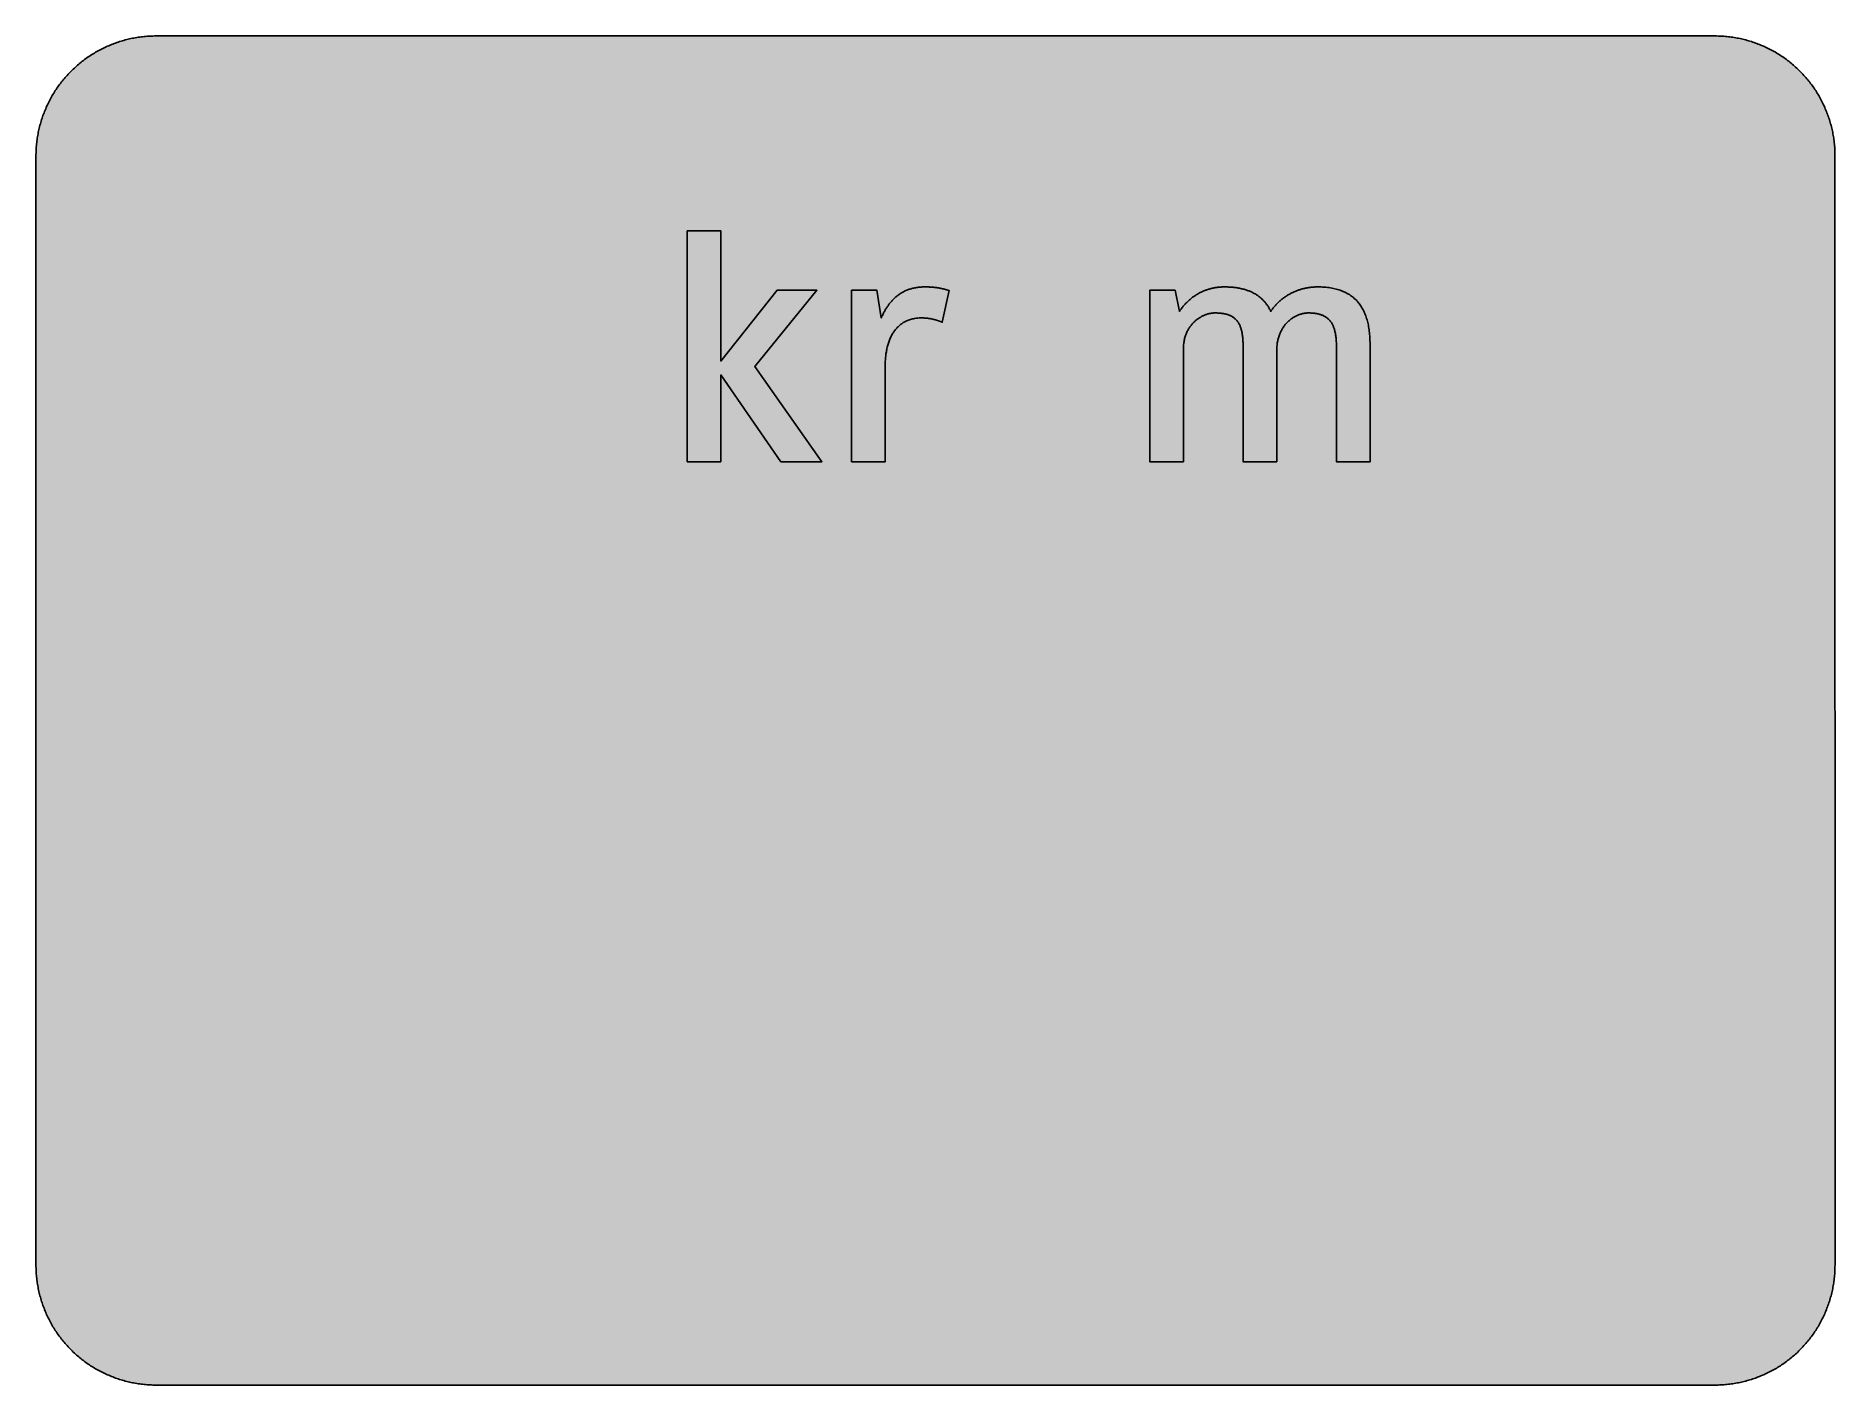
# Model space of a CAD drawing. Header units: millimetres. Extents: x 0 to 212, y 0 to 159.
import ezdxf

# ---------------------------------------------------------------- set-up
doc = ezdxf.new("R2010")
doc.units = ezdxf.units.MM

msp = doc.modelspace()

# ---------------------------------------------------------------- hatches: boundary and pattern name
for color, points in [(254, [(14.1633, 0.0536), (13.9878, 0.0533), (13.8125, 0.0559), (13.6373, 0.061), (13.462, 0.0686), (13.2893, 0.0787), (13.114, 0.0914), (12.9413, 0.1041), (12.7686, 0.1219), (12.5959, 0.1397), (12.4231, 0.16), (12.2504, 0.1829), (12.0777, 0.2057), (11.9075, 0.2337), (11.7373, 0.2616), (11.5672, 0.2921), (11.397, 0.3251), (11.2268, 0.3607), (11.0592, 0.3988), (10.8915, 0.4369), (10.7239, 0.4775), (10.5562, 0.5207), (10.3886, 0.5664), (10.2235, 0.6121), (10.0584, 0.6629), (9.8933, 0.7137), (9.7307, 0.7671), (9.5682, 0.8204), (9.4056, 0.8788), (9.2431, 0.9373), (9.083, 0.9982), (8.923, 1.0617), (8.763, 1.1252), (8.6055, 1.1938), (8.4455, 1.2624), (8.2906, 1.331), (8.1331, 1.4046), (7.9781, 1.4783), (7.8232, 1.5545), (7.6708, 1.6332), (7.5184, 1.7145), (7.366, 1.7958), (7.2161, 1.8796), (7.0663, 1.966), (6.919, 2.0523), (6.7716, 2.1438), (6.6243, 2.2352), (6.4795, 2.3266), (6.3348, 2.4232), (6.19, 2.5197), (6.0477, 2.6187), (5.908, 2.7178), (5.7683, 2.8194), (5.6286, 2.9235), (5.4915, 3.0302), (5.3543, 3.1369), (5.2197, 3.2461), (5.0851, 3.3579), (4.953, 3.4722), (4.8209, 3.5865), (4.6914, 3.7033), (4.5644, 3.8202), (4.4348, 3.9395), (4.3104, 4.0615), (4.1859, 4.1859), (4.0615, 4.3104), (3.9395, 4.4348), (3.8202, 4.5618), (3.7033, 4.6914), (3.5865, 4.8209), (3.4722, 4.953), (3.3579, 5.0851), (3.2487, 5.2197), (3.1369, 5.3543), (3.0302, 5.4915), (2.9235, 5.6286), (2.8194, 5.7683), (2.7178, 5.908), (2.6187, 6.0477), (2.5197, 6.19), (2.4232, 6.3348), (2.3266, 6.477), (2.2352, 6.6243), (2.1438, 6.7691), (2.0523, 6.919), (1.966, 7.0663), (1.8796, 7.2161), (1.7958, 7.366), (1.7145, 7.5184), (1.6332, 7.6708), (1.5545, 7.8232), (1.4783, 7.9781), (1.4046, 8.1331), (1.331, 8.2906), (1.2598, 8.4455), (1.1913, 8.603), (1.1252, 8.763), (1.0592, 8.923), (0.9982, 9.083), (0.9373, 9.2431), (0.8763, 9.4056), (0.8204, 9.5682), (0.7645, 9.7307), (0.7112, 9.8933), (0.6604, 10.0584), (0.6121, 10.2235), (0.5639, 10.3911), (0.5207, 10.5562), (0.4775, 10.7239), (0.4343, 10.8915), (0.3962, 11.0592), (0.3607, 11.2268), (0.3251, 11.397), (0.2921, 11.5672), (0.2616, 11.7373), (0.2311, 11.9075), (0.2057, 12.0802), (0.1803, 12.2504), (0.1575, 12.4231), (0.1372, 12.5959), (0.1194, 12.7686), (0.1041, 12.9413), (0.0889, 13.1166), (0.0787, 13.2893), (0.0686, 13.4645), (0.061, 13.6373), (0.0559, 13.8125), (0.0508, 13.9878), (0.0508, 14.163), (0.0522, 144.6925), (0.0508, 144.8664), (0.0559, 145.0416), (0.061, 145.2169), (0.0686, 145.3896), (0.0787, 145.5649), (0.0889, 145.7376), (0.1041, 145.9128), (0.1194, 146.0856), (0.1372, 146.2583), (0.1575, 146.431), (0.1803, 146.6037), (0.2057, 146.7739), (0.2311, 146.9466), (0.2616, 147.1168), (0.2921, 147.287), (0.3251, 147.4572), (0.3607, 147.6248), (0.3962, 147.795), (0.4343, 147.9626), (0.4775, 148.1303), (0.5207, 148.2979), (0.5639, 148.463), (0.6121, 148.6281), (0.6604, 148.7932), (0.7112, 148.9583), (0.7645, 149.1234), (0.8204, 149.286), (0.8763, 149.4485), (0.9373, 149.6111), (0.9982, 149.7711), (1.0592, 149.9311), (1.1252, 150.0911), (1.1913, 150.2486), (1.2598, 150.4061), (1.331, 150.5636), (1.4046, 150.7185), (1.4783, 150.876), (1.5545, 151.0284), (1.6332, 151.1833), (1.7145, 151.3357), (1.7958, 151.4856), (1.8796, 151.638), (1.966, 151.7879), (2.0523, 151.9352), (2.1438, 152.0825), (2.2352, 152.2298), (2.3266, 152.3746), (2.4232, 152.5194), (2.5197, 152.6616), (2.6187, 152.8039), (2.7178, 152.9461), (2.8194, 153.0858), (2.9235, 153.2255), (3.0302, 153.3627), (3.1369, 153.4973), (3.2487, 153.6344), (3.3579, 153.7665), (3.4722, 153.8986), (3.5865, 154.0307), (3.7033, 154.1602), (3.8202, 154.2898), (3.9395, 154.4168), (4.0615, 154.5438), (4.1859, 154.6682), (4.3104, 154.7901), (4.4348, 154.9121), (4.5644, 155.034), (4.6914, 155.1508), (4.8209, 155.2677), (4.953, 155.382), (5.0851, 155.4937), (5.2197, 155.6055), (5.3543, 155.7147), (5.4915, 155.8239), (5.6286, 155.9281), (5.7683, 156.0322), (5.908, 156.1338), (6.0477, 156.2354), (6.19, 156.3345), (6.3348, 156.431), (6.4795, 156.525), (6.6243, 156.6189), (6.7716, 156.7104), (6.919, 156.7993), (7.0663, 156.8882), (7.2161, 156.9745), (7.366, 157.0584), (7.5184, 157.1396), (7.6708, 157.2209), (7.8232, 157.2971), (7.9781, 157.3733), (8.1331, 157.4495), (8.2906, 157.5206), (8.4455, 157.5918), (8.6055, 157.6603), (8.763, 157.7289), (8.923, 157.7924), (9.083, 157.8559), (9.2431, 157.9169), (9.4056, 157.9753), (9.5682, 158.0337), (9.7307, 158.0871), (9.8933, 158.1404), (10.0584, 158.1912), (10.2235, 158.242), (10.3886, 158.2877), (10.5562, 158.3334), (10.7239, 158.3766), (10.8915, 158.4173), (11.0592, 158.4579), (11.2268, 158.4935), (11.397, 158.529), (11.5672, 158.562), (11.7373, 158.5925), (11.9075, 158.6205), (12.0777, 158.6484), (12.2504, 158.6713), (12.4231, 158.6941), (12.5959, 158.7144), (12.7686, 158.7322), (12.9413, 158.75), (13.114, 158.7627), (13.2893, 158.7754), (13.462, 158.7856), (13.6373, 158.7932), (13.8125, 158.7983), (13.9878, 158.8008), (14.163, 158.8033), (197.6078, 158.8036), (197.7822, 158.8008), (197.9574, 158.7983), (198.1327, 158.7932), (198.3054, 158.7856), (198.4807, 158.7754), (198.6534, 158.7627), (198.8287, 158.75), (199.0014, 158.7322), (199.1741, 158.7144), (199.3468, 158.6941), (199.5195, 158.6713), (199.6897, 158.6484), (199.8624, 158.6205), (200.0326, 158.5925), (200.2028, 158.562), (200.373, 158.529), (200.5432, 158.4935), (200.7108, 158.4579), (200.8784, 158.4173), (201.0461, 158.3766), (201.2137, 158.3334), (201.3788, 158.2877), (201.5465, 158.242), (201.7116, 158.1912), (201.8767, 158.1404), (202.0392, 158.0871), (202.2018, 158.0337), (202.3643, 157.9753), (202.5269, 157.9169), (202.6869, 157.8559), (202.8469, 157.7924), (203.007, 157.7289), (203.167, 157.6603), (203.3245, 157.5918), (203.4794, 157.5206), (203.6369, 157.4495), (203.7918, 157.3733), (203.9468, 157.2971), (204.0992, 157.2209), (204.2516, 157.1396), (204.404, 157.0584), (204.5538, 156.9745), (204.7037, 156.8882), (204.8535, 156.7993), (205.0009, 156.7104), (205.1456, 156.6189), (205.293, 156.525), (205.4352, 156.431), (205.58, 156.3345), (205.7222, 156.2354), (205.8619, 156.1338), (206.0016, 156.0322), (206.1413, 155.9281), (206.2785, 155.8239), (206.4156, 155.7147), (206.5503, 155.6055), (206.6849, 155.4937), (206.817, 155.382), (206.949, 155.2677), (207.0786, 155.1508), (207.2081, 155.034), (207.3351, 154.9121), (207.4596, 154.7901), (207.584, 154.6682), (207.7085, 154.5438), (207.8304, 154.4168), (207.9498, 154.2898), (208.0666, 154.1602), (208.1835, 154.0307), (208.2978, 153.8986), (208.4121, 153.7665), (208.5238, 153.6344), (208.6331, 153.4973), (208.7397, 153.3627), (208.8464, 153.2255), (208.9506, 153.0858), (209.0522, 152.9461), (209.1512, 152.8039), (209.2503, 152.6616), (209.3468, 152.5194), (209.4433, 152.3746), (209.5348, 152.2298), (209.6262, 152.0825), (209.7176, 151.9352), (209.804, 151.7879), (209.8904, 151.638), (209.9742, 151.4856), (210.0555, 151.3357), (210.1367, 151.1833), (210.2155, 151.0284), (210.2917, 150.876), (210.3653, 150.7185), (210.439, 150.5636), (210.5076, 150.4061), (210.5762, 150.2486), (210.6447, 150.0911), (210.7082, 149.9311), (210.7717, 149.7711), (210.8327, 149.6111), (210.8911, 149.4485), (210.9495, 149.286), (211.0029, 149.1234), (211.0562, 148.9583), (211.107, 148.7932), (211.1578, 148.6281), (211.2035, 148.463), (211.2493, 148.2979), (211.2924, 148.1303), (211.3331, 147.9626), (211.3712, 147.795), (211.4093, 147.6248), (211.4448, 147.4572), (211.4779, 147.287), (211.5083, 147.1168), (211.5363, 146.9466), (211.5642, 146.7739), (211.5871, 146.6037), (211.6099, 146.431), (211.6303, 146.2583), (211.648, 146.0856), (211.6658, 145.9128), (211.6785, 145.7376), (211.6912, 145.5649), (211.7014, 145.3896), (211.709, 145.2169), (211.7141, 145.0416), (211.7166, 144.8664), (211.7166, 144.6911), (211.7189, 14.1647), (211.7166, 13.9878), (211.7141, 13.8125), (211.709, 13.6373), (211.7014, 13.4645), (211.6912, 13.2893), (211.6785, 13.1166), (211.6658, 12.9413), (211.648, 12.7686), (211.6303, 12.5959), (211.6099, 12.4231), (211.5871, 12.2504), (211.5642, 12.0802), (211.5363, 11.9075), (211.5083, 11.7373), (211.4779, 11.5672), (211.4448, 11.397), (211.4093, 11.2268), (211.3712, 11.0592), (211.3331, 10.8915), (211.2924, 10.7239), (211.2493, 10.5562), (211.2035, 10.3911), (211.1578, 10.2235), (211.107, 10.0584), (211.0562, 9.8933), (211.0029, 9.7307), (210.9495, 9.5682), (210.8911, 9.4056), (210.8327, 9.2431), (210.7717, 9.083), (210.7082, 8.923), (210.6447, 8.763), (210.5762, 8.603), (210.5076, 8.4455), (210.439, 8.2906), (210.3653, 8.1331), (210.2917, 7.9781), (210.2155, 7.8232), (210.1367, 7.6708), (210.0555, 7.5184), (209.9742, 7.366), (209.8904, 7.2161), (209.804, 7.0663), (209.7176, 6.919), (209.6262, 6.7691), (209.5348, 6.6243), (209.4433, 6.477), (209.3468, 6.3348), (209.2503, 6.19), (209.1512, 6.0477), (209.0522, 5.908), (208.9506, 5.7683), (208.8464, 5.6286), (208.7397, 5.4915), (208.6331, 5.3543), (208.5238, 5.2197), (208.4121, 5.0851), (208.2978, 4.953), (208.1835, 4.8209), (208.0666, 4.6914), (207.9498, 4.5618), (207.8304, 4.4348), (207.7085, 4.3104), (207.584, 4.1859), (207.4596, 4.0615), (207.3351, 3.9395), (207.2081, 3.8202), (207.0786, 3.7033), (206.949, 3.5865), (206.817, 3.4722), (206.6849, 3.3579), (206.5503, 3.2461), (206.4156, 3.1369), (206.2785, 3.0302), (206.1413, 2.9235), (206.0016, 2.8194), (205.8619, 2.7178), (205.7222, 2.6187), (205.58, 2.5197), (205.4352, 2.4232), (205.293, 2.3266), (205.1456, 2.2352), (205.0009, 2.1438), (204.8535, 2.0523), (204.7037, 1.966), (204.5538, 1.8796), (204.404, 1.7958), (204.2516, 1.7145), (204.0992, 1.6332), (203.9468, 1.5545), (203.7918, 1.4783), (203.6369, 1.4046), (203.4794, 1.331), (203.3245, 1.2624), (203.167, 1.1938), (203.007, 1.1252), (202.8469, 1.0617), (202.6869, 0.9982), (202.5269, 0.9373), (202.3643, 0.8788), (202.2018, 0.8204), (202.0392, 0.7671), (201.8767, 0.7137), (201.7116, 0.6629), (201.5465, 0.6121), (201.3788, 0.5664), (201.2137, 0.5207), (201.0461, 0.4775), (200.8784, 0.4369), (200.7108, 0.3988), (200.5432, 0.3607), (200.373, 0.3251), (200.2028, 0.2921), (200.0326, 0.2616), (199.8624, 0.2337), (199.6897, 0.2057), (199.5195, 0.1829), (199.3468, 0.16), (199.1741, 0.1397), (199.0014, 0.1219), (198.8287, 0.1041), (198.6534, 0.0914), (198.4807, 0.0787), (198.3054, 0.0686), (198.1327, 0.061), (197.9574, 0.0559), (197.7822, 0.0533), (197.6069, 0.0533)]), (59, [(80.6429, 108.7092), (80.6429, 118.9147), (87.7066, 108.7092), (92.5174, 108.7092), (84.6406, 119.9236), (91.9357, 128.8877), (87.2409, 128.8877), (80.6429, 120.5435), (80.6429, 135.8731), (76.6851, 135.8731), (76.6851, 108.7092)]), (59, [(104.2377, 125.6273), (104.2772, 125.6259), (104.3153, 125.6259), (104.3559, 125.6259), (104.394, 125.6233), (104.4346, 125.6233), (104.4727, 125.6208), (104.5108, 125.6208), (104.5489, 125.6182), (104.587, 125.6157), (104.6251, 125.6157), (104.6632, 125.6132), (104.7013, 125.6106), (104.7394, 125.6055), (104.7775, 125.603), (104.8156, 125.6005), (104.8537, 125.5954), (104.8893, 125.5928), (104.9274, 125.5878), (104.9655, 125.5852), (105.0011, 125.5801), (105.0392, 125.5751), (105.0747, 125.57), (105.1128, 125.5649), (105.1484, 125.5598), (105.1865, 125.5522), (105.222, 125.5471), (105.2601, 125.5395), (105.2957, 125.5344), (105.3338, 125.5268), (105.3694, 125.5192), (105.4075, 125.5116), (105.443, 125.5039), (105.4811, 125.4963), (105.5167, 125.4887), (105.5548, 125.4811), (105.5903, 125.4709), (105.6284, 125.4633), (105.6665, 125.4531), (105.7021, 125.4455), (105.7402, 125.4354), (105.7783, 125.4252), (105.8139, 125.415), (105.852, 125.4049), (105.8901, 125.3947), (105.9282, 125.382), (105.9663, 125.3719), (106.0044, 125.3592), (106.0425, 125.349), (106.0806, 125.3363), (106.1187, 125.3236), (106.1568, 125.3109), (106.1974, 125.2982), (106.2355, 125.2855), (106.2761, 125.2703), (106.3142, 125.2576), (106.3549, 125.2449), (106.3955, 125.2296), (106.4336, 125.2144), (106.4743, 125.1991), (106.5149, 125.1839), (106.5555, 125.1687), (106.5987, 125.1534), (106.6394, 125.1382), (106.68, 125.1204), (107.4967, 128.8489), (107.4572, 128.8593), (107.4191, 128.8694), (107.381, 128.8796), (107.3455, 128.8898), (107.3074, 128.9025), (107.2693, 128.9126), (107.2337, 128.9228), (107.1956, 128.9329), (107.1575, 128.9431), (107.122, 128.9533), (107.0839, 128.9634), (107.0483, 128.9736), (107.0102, 128.9837), (106.9746, 128.9939), (106.9365, 129.0041), (106.8984, 129.0117), (106.8629, 129.0218), (106.8248, 129.032), (106.7867, 129.0396), (106.7486, 129.0498), (106.713, 129.0599), (106.6749, 129.0676), (106.6368, 129.0752), (106.5962, 129.0853), (106.5581, 129.093), (106.52, 129.1006), (106.4793, 129.1107), (106.4412, 129.1184), (106.4006, 129.126), (106.36, 129.1336), (106.3193, 129.1412), (106.2787, 129.1488), (106.2355, 129.1539), (106.1949, 129.1615), (106.1517, 129.1692), (106.1085, 129.1768), (106.0653, 129.1819), (106.0221, 129.1895), (105.9764, 129.1946), (105.9307, 129.1996), (105.885, 129.2047), (105.8393, 129.2123), (105.7935, 129.2174), (105.7453, 129.2225), (105.697, 129.2276), (105.6462, 129.2301), (105.598, 129.2352), (105.5472, 129.2403), (105.4964, 129.2428), (105.443, 129.2479), (105.3922, 129.2504), (105.3363, 129.253), (105.283, 129.2581), (105.2271, 129.2606), (105.1712, 129.2631), (105.1154, 129.2657), (105.0569, 129.2657), (104.9985, 129.2682), (104.9376, 129.2708), (104.8766, 129.2708), (104.8156, 129.2733), (104.7521, 129.2733), (104.6886, 129.2733), (104.6226, 129.2733), (104.4981, 129.2733), (104.3711, 129.2682), (104.2492, 129.2631), (104.1273, 129.2555), (104.0079, 129.2454), (103.8911, 129.2327), (103.7742, 129.2174), (103.6599, 129.2022), (103.5482, 129.1819), (103.4364, 129.1615), (103.3272, 129.1387), (103.218, 129.1133), (103.1113, 129.0853), (103.0072, 129.0574), (102.9056, 129.0269), (102.804, 128.9939), (102.7024, 128.9583), (102.6033, 128.9202), (102.5068, 128.8821), (102.4128, 128.8415), (102.3188, 128.7983), (102.2248, 128.7551), (102.1334, 128.7094), (102.0445, 128.6612), (101.9556, 128.6129), (101.8692, 128.5621), (101.7854, 128.5088), (101.7016, 128.4554), (101.6178, 128.3995), (101.5365, 128.3411), (101.4578, 128.2827), (101.379, 128.2217), (101.3028, 128.1582), (101.2266, 128.0947), (101.1504, 128.0312), (101.0793, 127.9652), (101.0056, 127.8966), (100.9371, 127.828), (100.8659, 127.7569), (100.7974, 127.6833), (100.7313, 127.6121), (100.6653, 127.5359), (100.6018, 127.4597), (100.5383, 127.3835), (100.4748, 127.3048), (100.4138, 127.2261), (100.3554, 127.1448), (100.297, 127.0635), (100.2386, 126.9822), (100.1827, 126.8984), (100.1268, 126.812), (100.0735, 126.7257), (100.0201, 126.6393), (99.9668, 126.553), (99.916, 126.4641), (99.8677, 126.3726), (99.8169, 126.2837), (99.7687, 126.1923), (99.7229, 126.0983), (99.6772, 126.0069), (99.6315, 125.9129), (99.5858, 125.8164), (99.5426, 125.7224), (99.502, 125.6259), (98.9983, 128.8877), (96.0106, 128.8877), (96.0106, 108.7092), (99.9684, 108.7092), (99.9684, 119.9621), (99.9668, 120.1064), (99.9719, 120.2538), (99.9744, 120.3985), (99.982, 120.5433), (99.9896, 120.6856), (99.9998, 120.8278), (100.0125, 120.9675), (100.0252, 121.1072), (100.043, 121.2444), (100.0608, 121.3815), (100.0811, 121.5161), (100.1014, 121.6508), (100.1243, 121.7828), (100.1522, 121.9149), (100.1776, 122.0445), (100.2081, 122.1715), (100.2411, 122.2985), (100.2741, 122.4229), (100.3097, 122.5474), (100.3478, 122.6668), (100.3884, 122.7861), (100.4291, 122.9055), (100.4722, 123.0198), (100.5205, 123.1341), (100.5688, 123.2459), (100.6196, 123.3576), (100.6704, 123.4643), (100.7262, 123.571), (100.7821, 123.6751), (100.8405, 123.7767), (100.904, 123.8758), (100.9675, 123.9723), (101.031, 124.0663), (101.0996, 124.1603), (101.1707, 124.2492), (101.2419, 124.3381), (101.3181, 124.4219), (101.3943, 124.5057), (101.473, 124.5845), (101.5543, 124.6632), (101.6381, 124.7369), (101.7245, 124.808), (101.8134, 124.8791), (101.9048, 124.9451), (101.9988, 125.0086), (102.0928, 125.0696), (102.1918, 125.128), (102.2909, 125.1839), (102.395, 125.2347), (102.4992, 125.283), (102.6084, 125.3287), (102.7176, 125.3719), (102.8319, 125.4125), (102.9462, 125.4481), (103.063, 125.4811), (103.185, 125.5116), (103.3069, 125.537), (103.4313, 125.5624), (103.5583, 125.5801), (103.6904, 125.5979), (103.8225, 125.6106), (103.9571, 125.6182), (104.0968, 125.6233), (104.2365, 125.6259)]), (59, [(146.0306, 108.7092), (146.0306, 121.708), (146.0297, 121.854), (146.0348, 121.9962), (146.0424, 122.1359), (146.0551, 122.2756), (146.0678, 122.4102), (146.0856, 122.5448), (146.1033, 122.6744), (146.1262, 122.8014), (146.1516, 122.9284), (146.177, 123.0503), (146.2075, 123.1722), (146.2405, 123.2891), (146.2761, 123.4059), (146.3116, 123.5177), (146.3523, 123.6294), (146.3929, 123.7361), (146.4361, 123.8428), (146.4818, 123.9444), (146.5301, 124.046), (146.5809, 124.1425), (146.6317, 124.239), (146.685, 124.333), (146.7409, 124.4244), (146.7993, 124.5133), (146.8577, 124.5997), (146.9187, 124.6835), (146.9796, 124.7648), (147.0431, 124.8435), (147.1092, 124.9197), (147.1752, 124.9934), (147.2413, 125.0671), (147.3098, 125.1356), (147.3784, 125.2042), (147.4495, 125.2703), (147.5232, 125.3312), (147.5943, 125.3922), (147.668, 125.4506), (147.7416, 125.5065), (147.8178, 125.5624), (147.894, 125.6132), (147.9702, 125.6614), (148.0464, 125.7097), (148.1252, 125.7554), (148.2039, 125.7986), (148.2801, 125.8392), (148.3589, 125.8773), (148.4376, 125.9129), (148.5163, 125.9484), (148.5976, 125.9789), (148.6764, 126.0094), (148.7551, 126.0373), (148.8338, 126.0627), (148.9126, 126.0856), (148.9913, 126.1085), (149.0701, 126.1262), (149.1488, 126.144), (149.2275, 126.1593), (149.3037, 126.172), (149.3799, 126.1847), (149.4561, 126.1923), (149.5323, 126.1999), (149.606, 126.205), (149.6822, 126.2075), (149.7533, 126.2101), (149.8625, 126.2075), (149.9692, 126.205), (150.0734, 126.2024), (150.175, 126.1948), (150.2766, 126.1897), (150.3731, 126.1796), (150.4696, 126.1694), (150.5636, 126.1567), (150.6576, 126.1415), (150.749, 126.1262), (150.8354, 126.1085), (150.9243, 126.0907), (151.0081, 126.0678), (151.0919, 126.0475), (151.1732, 126.0221), (151.2519, 125.9942), (151.3307, 125.9662), (151.4043, 125.9383), (151.4805, 125.9053), (151.5516, 125.8722), (151.6228, 125.8367), (151.6888, 125.7986), (151.7574, 125.7579), (151.8209, 125.7173), (151.8844, 125.6741), (151.9453, 125.6284), (152.0063, 125.5827), (152.0622, 125.5319), (152.1181, 125.4811), (152.1739, 125.4277), (152.2273, 125.3744), (152.2781, 125.316), (152.3263, 125.2576), (152.3746, 125.1966), (152.4203, 125.1331), (152.4635, 125.0671), (152.5067, 124.9985), (152.5473, 124.9299), (152.5854, 124.8588), (152.6235, 124.7826), (152.6591, 124.7064), (152.6946, 124.6302), (152.7251, 124.5489), (152.7581, 124.4651), (152.7861, 124.3813), (152.814, 124.2949), (152.8394, 124.2035), (152.8648, 124.112), (152.8877, 124.018), (152.9105, 123.9241), (152.9309, 123.825), (152.9486, 123.7234), (152.9664, 123.6218), (152.9817, 123.5151), (152.9944, 123.4084), (153.0071, 123.2967), (153.0172, 123.1849), (153.0274, 123.0706), (153.035, 122.9512), (153.0426, 122.8319), (153.0477, 122.7099), (153.0502, 122.5855), (153.0528, 122.4585), (153.0528, 122.3289), (153.0544, 108.7092), (157.0122, 108.7092), (157.0122, 122.5225), (157.0101, 122.7226), (157.005, 122.9233), (156.9999, 123.1189), (156.9898, 123.3145), (156.9771, 123.505), (156.9618, 123.6929), (156.9441, 123.8783), (156.9237, 124.0587), (156.9009, 124.239), (156.8755, 124.4143), (156.845, 124.587), (156.8145, 124.7572), (156.779, 124.9248), (156.7409, 125.0899), (156.7028, 125.2525), (156.657, 125.41), (156.6113, 125.5649), (156.5631, 125.7173), (156.5097, 125.8672), (156.4564, 126.0119), (156.398, 126.1567), (156.337, 126.2964), (156.271, 126.4336), (156.2049, 126.5682), (156.1338, 126.6977), (156.0601, 126.8273), (155.9839, 126.9517), (155.9052, 127.0737), (155.8239, 127.1905), (155.7376, 127.3073), (155.6487, 127.4191), (155.5572, 127.5283), (155.4607, 127.6325), (155.3616, 127.7366), (155.26, 127.8357), (155.1559, 127.9296), (155.0467, 128.0236), (154.9375, 128.1125), (154.8206, 128.1989), (154.7038, 128.2827), (154.5819, 128.364), (154.4574, 128.4402), (154.3304, 128.5138), (154.1983, 128.5824), (154.0637, 128.6485), (153.9265, 128.712), (153.7843, 128.7729), (153.6395, 128.8288), (153.4897, 128.8821), (153.3398, 128.9329), (153.1849, 128.9787), (153.0248, 129.0218), (152.8623, 129.0625), (152.6972, 129.098), (152.527, 129.1311), (152.3543, 129.1615), (152.179, 129.1869), (151.9987, 129.2098), (151.8133, 129.2301), (151.6278, 129.2454), (151.4373, 129.2581), (151.2418, 129.2657), (151.0436, 129.2708), (150.8404, 129.2733), (150.7439, 129.2733), (150.6474, 129.2708), (150.5509, 129.2682), (150.4544, 129.2631), (150.3578, 129.2581), (150.2613, 129.2504), (150.1673, 129.2403), (150.0708, 129.2301), (149.9743, 129.22), (149.8778, 129.2073), (149.7813, 129.1946), (149.6847, 129.1793), (149.5908, 129.1615), (149.4942, 129.1438), (149.3977, 129.1234), (149.3037, 129.1031), (149.2098, 129.0803), (149.1132, 129.0574), (149.0193, 129.032), (148.9253, 129.0066), (148.8313, 128.9787), (148.7373, 128.9482), (148.6459, 128.9177), (148.5519, 128.8872), (148.4605, 128.8542), (148.3665, 128.8186), (148.275, 128.7831), (148.1836, 128.745), (148.0947, 128.7069), (148.0033, 128.6662), (147.9144, 128.6231), (147.8229, 128.5799), (147.734, 128.5342), (147.6477, 128.4884), (147.5588, 128.4402), (147.4724, 128.3919), (147.386, 128.3411), (147.2997, 128.2903), (147.2133, 128.2344), (147.1295, 128.1811), (147.0457, 128.1252), (146.9619, 128.0668), (146.878, 128.0058), (146.7968, 127.9449), (146.7155, 127.8839), (146.6342, 127.8179), (146.5555, 127.7518), (146.4767, 127.6858), (146.398, 127.6172), (146.3192, 127.5461), (146.243, 127.475), (146.1668, 127.4013), (146.0932, 127.3277), (146.0195, 127.2515), (145.9459, 127.1727), (145.8722, 127.094), (145.8011, 127.0127), (145.7325, 126.9314), (145.6614, 126.8451), (145.5928, 126.7612), (145.5268, 126.6723), (145.4607, 126.5834), (145.3947, 126.4945), (145.3312, 126.4006), (145.288, 126.4895), (145.2448, 126.5784), (145.1991, 126.6622), (145.1534, 126.7485), (145.1051, 126.8298), (145.0569, 126.9111), (145.0061, 126.9924), (144.9553, 127.0711), (144.9019, 127.1499), (144.846, 127.2235), (144.7902, 127.2997), (144.7343, 127.3734), (144.6759, 127.4445), (144.6174, 127.5156), (144.5539, 127.5842), (144.493, 127.6528), (144.4295, 127.7188), (144.3634, 127.7849), (144.2974, 127.8484), (144.2288, 127.9093), (144.1602, 127.9703), (144.0891, 128.0312), (144.018, 128.0897), (143.9443, 128.1455), (143.8707, 128.2014), (143.7945, 128.2548), (143.7157, 128.3081), (143.637, 128.3589), (143.5583, 128.4097), (143.477, 128.458), (143.3932, 128.5062), (143.3093, 128.5519), (143.223, 128.5951), (143.1366, 128.6383), (143.0477, 128.6789), (142.9563, 128.7196), (142.8648, 128.7577), (142.7734, 128.7958), (142.6794, 128.8313), (142.5829, 128.8669), (142.4864, 128.8999), (142.3873, 128.9304), (142.2883, 128.9609), (142.1867, 128.9914), (142.0851, 129.0168), (141.9809, 129.0447), (141.8742, 129.0676), (141.7676, 129.093), (141.6583, 129.1133), (141.5491, 129.1336), (141.4374, 129.1539), (141.3256, 129.1717), (141.2113, 129.1869), (141.0945, 129.2022), (140.9776, 129.2149), (140.8582, 129.2276), (140.7389, 129.2377), (140.6169, 129.2479), (140.495, 129.2555), (140.3706, 129.2631), (140.2461, 129.2682), (140.1166, 129.2708), (139.9896, 129.2733), (139.8575, 129.2733), (139.7635, 129.2733), (139.6695, 129.2708), (139.5755, 129.2682), (139.4816, 129.2631), (139.3876, 129.2555), (139.2936, 129.2479), (139.1996, 129.2403), (139.1056, 129.2301), (139.0142, 129.2174), (138.9202, 129.2047), (138.8288, 129.1895), (138.7348, 129.1742), (138.6434, 129.1565), (138.5519, 129.1387), (138.4605, 129.1184), (138.369, 129.098), (138.2776, 129.0752), (138.1862, 129.0498), (138.0973, 129.0244), (138.0058, 128.999), (137.9169, 128.971), (137.828, 128.9406), (137.7391, 128.9101), (137.6502, 128.8771), (137.5613, 128.8415), (137.475, 128.8059), (137.3861, 128.7704), (137.2997, 128.7323), (137.2133, 128.6916), (137.1295, 128.651), (137.0432, 128.6104), (136.9593, 128.5646), (136.873, 128.5189), (136.7892, 128.4732), (136.7079, 128.4249), (136.6241, 128.3767), (136.5428, 128.3233), (136.4615, 128.2725), (136.3802, 128.2192), (136.2989, 128.1633), (136.2202, 128.1074), (136.1389, 128.049), (136.0627, 127.9881), (135.984, 127.9271), (135.9078, 127.8661), (135.829, 127.8001), (135.7554, 127.7366), (135.6792, 127.668), (135.6055, 127.602), (135.5319, 127.5309), (135.4582, 127.4597), (135.3845, 127.3861), (135.3134, 127.3124), (135.2448, 127.2388), (135.1737, 127.16), (135.1051, 127.0813), (135.0366, 127.0025), (134.968, 126.9213), (134.9019, 126.8374), (134.8359, 126.7536), (134.7724, 126.6673), (134.7064, 126.5809), (134.6454, 126.492), (134.5819, 126.4006), (134.0788, 128.8877), (131.0901, 128.8877), (131.0901, 108.7092), (135.049, 108.7092), (135.049, 121.9408), (135.0493, 122.0775), (135.0543, 122.2121), (135.062, 122.3442), (135.0721, 122.4737), (135.0874, 122.6007), (135.1026, 122.7252), (135.1229, 122.8496), (135.1458, 122.969), (135.1712, 123.0884), (135.1991, 123.2027), (135.2296, 123.317), (135.2626, 123.4288), (135.2982, 123.538), (135.3337, 123.6447), (135.3744, 123.7488), (135.4176, 123.8504), (135.4607, 123.9495), (135.509, 124.0485), (135.5573, 124.1425), (135.6081, 124.2365), (135.6589, 124.3279), (135.7147, 124.4168), (135.7706, 124.5032), (135.8265, 124.587), (135.8875, 124.6683), (135.9484, 124.747), (136.0094, 124.8258), (136.0729, 124.902), (136.1389, 124.9731), (136.205, 125.0442), (136.2735, 125.1128), (136.3421, 125.1814), (136.4132, 125.2449), (136.4844, 125.3058), (136.5555, 125.3668), (136.6291, 125.4252), (136.7028, 125.4811), (136.779, 125.5344), (136.8527, 125.5852), (136.9289, 125.636), (137.0051, 125.6843), (137.0838, 125.7275), (137.16, 125.7706), (137.2387, 125.8138), (137.3175, 125.8519), (137.3962, 125.8875), (137.4724, 125.923), (137.5512, 125.9561), (137.6299, 125.9865), (137.7086, 126.017), (137.7874, 126.0424), (137.8661, 126.0678), (137.9449, 126.0907), (138.0236, 126.111), (138.0998, 126.1288), (138.1785, 126.1466), (138.2547, 126.1618), (138.3309, 126.1745), (138.4071, 126.1847), (138.4808, 126.1923), (138.5545, 126.1999), (138.6281, 126.205), (138.7018, 126.2075), (138.7729, 126.2101), (138.8821, 126.2075), (138.9863, 126.205), (139.0904, 126.2024), (139.1945, 126.1974), (139.2936, 126.1897), (139.3927, 126.1821), (139.4892, 126.172), (139.5832, 126.1618), (139.6746, 126.1491), (139.766, 126.1339), (139.8549, 126.1186), (139.9413, 126.1008), (140.0277, 126.0805), (140.1089, 126.0602), (140.1902, 126.0373), (140.2715, 126.0119), (140.3477, 125.9865), (140.4239, 125.9561), (140.4976, 125.9281), (140.5687, 125.8951), (140.6398, 125.8621), (140.7084, 125.8265), (140.7744, 125.7884), (140.8405, 125.7478), (140.904, 125.7071), (140.9649, 125.664), (141.0233, 125.6182), (141.0818, 125.57), (141.1376, 125.5217), (141.191, 125.4684), (141.2443, 125.415), (141.2951, 125.3592), (141.3459, 125.3033), (141.3916, 125.2423), (141.4374, 125.1788), (141.4831, 125.1153), (141.5237, 125.0493), (141.5644, 124.9807), (141.605, 124.9096), (141.6431, 124.8359), (141.6787, 124.7597), (141.7117, 124.681), (141.7447, 124.5997), (141.7752, 124.5184), (141.8057, 124.4321), (141.8336, 124.3457), (141.859, 124.2543), (141.8844, 124.1628), (141.9073, 124.0663), (141.9276, 123.9698), (141.9479, 123.8707), (141.9682, 123.7666), (141.9835, 123.6624), (141.9987, 123.5532), (142.0139, 123.444), (142.0266, 123.3297), (142.0368, 123.2154), (142.047, 123.096), (142.0546, 122.9741), (142.0597, 122.8522), (142.0647, 122.7252), (142.0698, 122.5956), (142.0724, 122.4636), (142.0724, 122.3289), (142.0731, 108.7092)])]:
    msp.add_hatch(color=color).paths.add_polyline_path(points)
h = msp.add_hatch(color=59)
h.paths.add_polyline_path([(14.1633, 3.5814), (13.8887, 3.5839), (13.6169, 3.5941), (13.3477, 3.6119), (13.081, 3.6347), (12.8143, 3.6652), (12.5501, 3.7008), (12.2885, 3.7465), (12.0294, 3.7948), (11.7729, 3.8506), (11.5164, 3.9141), (11.2649, 3.9827), (11.016, 4.0564), (10.7671, 4.1351), (10.5232, 4.2215), (10.2819, 4.3129), (10.0432, 4.412), (9.8069, 4.5161), (9.5733, 4.6228), (9.3447, 4.7371), (9.1186, 4.8565), (8.8951, 4.9809), (8.6741, 5.113), (8.4582, 5.2476), (8.2448, 5.3873), (8.0366, 5.5321), (7.8308, 5.682), (7.6276, 5.8369), (7.4295, 5.9969), (7.2365, 6.1595), (7.046, 6.3297), (6.8605, 6.5024), (6.6777, 6.6802), (6.5024, 6.8605), (6.3271, 7.046), (6.1595, 7.2365), (5.9969, 7.432), (5.8369, 7.6302), (5.682, 7.8308), (5.5321, 8.0366), (5.3873, 8.2448), (5.2451, 8.4582), (5.1105, 8.6741), (4.9809, 8.8951), (4.8565, 9.1186), (4.7371, 9.3447), (4.6228, 9.5758), (4.5136, 9.8069), (4.4094, 10.0432), (4.3129, 10.2819), (4.2215, 10.5232), (4.1351, 10.7696), (4.0538, 11.016), (3.9802, 11.2649), (3.9116, 11.5189), (3.8506, 11.7729), (3.7948, 12.0294), (3.744, 12.2911), (3.7008, 12.5527), (3.6627, 12.8143), (3.6322, 13.081), (3.6093, 13.3502), (3.5916, 13.6195), (3.5814, 13.8913), (3.5789, 14.163), (3.58, 144.6925), (3.5814, 144.9654), (3.5916, 145.2347), (3.6093, 145.5064), (3.6322, 145.7731), (3.6627, 146.0398), (3.7008, 146.304), (3.744, 146.5656), (3.7948, 146.8247), (3.8506, 147.0812), (3.9116, 147.3352), (3.9802, 147.5892), (4.0538, 147.8382), (4.1351, 148.0845), (4.2215, 148.3309), (4.3129, 148.5722), (4.4094, 148.811), (4.5136, 149.0472), (4.6228, 149.2783), (4.7371, 149.5095), (4.8565, 149.7355), (4.9809, 149.9591), (5.1105, 150.1775), (5.2451, 150.3959), (5.3873, 150.6093), (5.5321, 150.8176), (5.682, 151.0233), (5.8369, 151.224), (5.9969, 151.4221), (6.1595, 151.6177), (6.3271, 151.8056), (6.5024, 151.9936), (6.6777, 152.1739), (6.8605, 152.3517), (7.046, 152.5245), (7.2365, 152.6946), (7.4295, 152.8572), (7.6276, 153.0172), (7.8308, 153.1722), (8.0366, 153.322), (8.2448, 153.4668), (8.4582, 153.6065), (8.6741, 153.7411), (8.8951, 153.8732), (9.1186, 153.9977), (9.3447, 154.117), (9.5733, 154.2313), (9.8069, 154.3406), (10.0432, 154.4422), (10.2819, 154.5412), (10.5232, 154.6327), (10.7671, 154.719), (11.016, 154.7978), (11.2649, 154.874), (11.5164, 154.9425), (11.7729, 155.0035), (12.0294, 155.0594), (12.2885, 155.1102), (12.5501, 155.1534), (12.8143, 155.1889), (13.081, 155.2194), (13.3477, 155.2448), (13.6169, 155.26), (13.8887, 155.2702), (14.163, 155.2753), (197.6078, 155.2758), (197.8787, 155.2702), (198.1505, 155.26), (198.4197, 155.2448), (198.689, 155.2194), (198.9557, 155.1889), (199.2173, 155.1534), (199.4789, 155.1102), (199.7405, 155.0594), (199.9971, 155.0035), (200.2511, 154.9425), (200.5051, 154.874), (200.754, 154.7978), (201.0004, 154.719), (201.2467, 154.6327), (201.488, 154.5412), (201.7268, 154.4422), (201.963, 154.3406), (202.1942, 154.2313), (202.4253, 154.117), (202.6514, 153.9977), (202.8749, 153.8732), (203.0959, 153.7411), (203.3118, 153.6065), (203.5251, 153.4668), (203.7334, 153.322), (203.9391, 153.1722), (204.1398, 153.0172), (204.3379, 152.8572), (204.5335, 152.6946), (204.724, 152.5245), (204.9094, 152.3517), (205.0898, 152.1739), (205.2676, 151.9936), (205.4403, 151.8056), (205.6105, 151.6177), (205.773, 151.4221), (205.933, 151.224), (206.088, 151.0233), (206.2378, 150.8176), (206.3826, 150.6093), (206.5223, 150.3959), (206.6569, 150.1775), (206.789, 149.9591), (206.9135, 149.7355), (207.0329, 149.5095), (207.1472, 149.2783), (207.2538, 149.0472), (207.358, 148.811), (207.457, 148.5722), (207.5485, 148.3309), (207.6348, 148.0845), (207.7136, 147.8382), (207.7872, 147.5892), (207.8558, 147.3352), (207.9193, 147.0812), (207.9752, 146.8247), (208.0235, 146.5656), (208.0692, 146.304), (208.1047, 146.0398), (208.1352, 145.7731), (208.1581, 145.5064), (208.1759, 145.2347), (208.186, 144.9654), (208.1911, 144.6911), (208.1911, 14.1647), (208.186, 13.8913), (208.1759, 13.6195), (208.1581, 13.3502), (208.1352, 13.081), (208.1047, 12.8143), (208.0692, 12.5527), (208.0235, 12.2911), (207.9752, 12.0294), (207.9193, 11.7729), (207.8558, 11.5189), (207.7872, 11.2649), (207.7136, 11.016), (207.6348, 10.7696), (207.5485, 10.5232), (207.457, 10.2819), (207.358, 10.0432), (207.2538, 9.8069), (207.1472, 9.5758), (207.0329, 9.3447), (206.9135, 9.1186), (206.789, 8.8951), (206.6569, 8.6741), (206.5223, 8.4582), (206.3826, 8.2448), (206.2378, 8.0366), (206.088, 7.8308), (205.933, 7.6302), (205.773, 7.432), (205.6105, 7.2365), (205.4403, 7.046), (205.2676, 6.8605), (205.0898, 6.6802), (204.9094, 6.5024), (204.724, 6.3297), (204.5335, 6.1595), (204.3379, 5.9969), (204.1398, 5.8369), (203.9391, 5.682), (203.7334, 5.5321), (203.5251, 5.3873), (203.3118, 5.2476), (203.0959, 5.113), (202.8749, 4.9809), (202.6514, 4.8565), (202.4253, 4.7371), (202.1942, 4.6228), (201.963, 4.5161), (201.7268, 4.412), (201.488, 4.3129), (201.2467, 4.2215), (201.0004, 4.1351), (200.754, 4.0564), (200.5051, 3.9827), (200.2511, 3.9141), (199.9971, 3.8506), (199.7405, 3.7948), (199.4789, 3.7465), (199.2173, 3.7008), (198.9557, 3.6652), (198.689, 3.6347), (198.4197, 3.6119), (198.1505, 3.5941), (197.8787, 3.5839), (197.6069, 3.5789)])
h.paths.add_polyline_path([(14.1633, 8.8731), (14.0259, 8.8748), (13.8887, 8.8798), (13.7541, 8.8875), (13.622, 8.9002), (13.4874, 8.9154), (13.3553, 8.9332), (13.2258, 8.9535), (13.0962, 8.9789), (12.9667, 9.0068), (12.8397, 9.0373), (12.7127, 9.0729), (12.5882, 9.1084), (12.4663, 9.1491), (12.3419, 9.1923), (12.2225, 9.238), (12.1031, 9.2888), (11.9837, 9.3396), (11.8694, 9.3929), (11.7526, 9.4513), (11.6408, 9.5098), (11.5291, 9.5733), (11.4198, 9.6368), (11.3106, 9.7053), (11.2039, 9.7765), (11.0998, 9.8476), (10.9957, 9.9238), (10.8966, 10), (10.7975, 10.0787), (10.6985, 10.1625), (10.6045, 10.2464), (10.5105, 10.3327), (10.4216, 10.4216), (10.3327, 10.5131), (10.2464, 10.6045), (10.16, 10.701), (10.0787, 10.7975), (10, 10.8966), (9.9212, 10.9982), (9.8476, 11.0998), (9.7739, 11.2039), (9.7053, 11.3106), (9.6368, 11.4198), (9.5707, 11.5291), (9.5098, 11.6408), (9.4488, 11.7551), (9.3929, 11.8694), (9.337, 11.9863), (9.2862, 12.1031), (9.238, 12.2225), (9.1923, 12.3444), (9.1491, 12.4663), (9.1084, 12.5908), (9.0703, 12.7152), (9.0373, 12.8397), (9.0068, 12.9692), (8.9789, 13.0962), (8.9535, 13.2258), (8.9306, 13.3579), (8.9129, 13.4899), (8.8976, 13.622), (8.8849, 13.7566), (8.8773, 13.8913), (8.8722, 14.0259), (8.8697, 14.163), (8.8717, 144.6925), (8.8722, 144.8283), (8.8773, 144.9629), (8.8849, 145.0975), (8.8976, 145.2321), (8.9129, 145.3642), (8.9306, 145.4963), (8.9535, 145.6284), (8.9789, 145.7579), (9.0068, 145.8849), (9.0373, 146.0144), (9.0703, 146.1389), (9.1084, 146.2634), (9.1491, 146.3878), (9.1923, 146.5097), (9.238, 146.6317), (9.2862, 146.751), (9.337, 146.8679), (9.3929, 146.9847), (9.4488, 147.099), (9.5098, 147.2133), (9.5707, 147.3251), (9.6368, 147.4343), (9.7053, 147.5435), (9.7739, 147.6502), (9.8476, 147.7543), (9.9212, 147.8559), (10, 147.9575), (10.0787, 148.0566), (10.16, 148.1531), (10.2464, 148.2496), (10.3327, 148.3411), (10.4216, 148.4325), (10.5105, 148.5214), (10.6045, 148.6078), (10.6985, 148.6916), (10.7975, 148.7754), (10.8966, 148.8542), (10.9957, 148.9304), (11.0998, 149.0066), (11.2039, 149.0777), (11.3106, 149.1488), (11.4198, 149.2174), (11.5291, 149.2809), (11.6408, 149.3444), (11.7526, 149.4028), (11.8694, 149.4612), (11.9837, 149.5146), (12.1031, 149.5679), (12.2225, 149.6162), (12.3419, 149.6619), (12.4663, 149.7051), (12.5882, 149.7457), (12.7127, 149.7813), (12.8397, 149.8168), (12.9667, 149.8473), (13.0962, 149.8752), (13.2258, 149.9006), (13.3553, 149.921), (13.4874, 149.9413), (13.622, 149.9565), (13.7541, 149.9667), (13.8887, 149.9768), (14.0259, 149.9819), (14.163, 149.9819), (197.6078, 149.9842), (197.7441, 149.9819), (197.8787, 149.9768), (198.0133, 149.9667), (198.1479, 149.9565), (198.28, 149.9413), (198.4121, 149.921), (198.5442, 149.9006), (198.6737, 149.8752), (198.8007, 149.8473), (198.9303, 149.8168), (199.0547, 149.7813), (199.1792, 149.7457), (199.3036, 149.7051), (199.4256, 149.6619), (199.5475, 149.6162), (199.6669, 149.5679), (199.7837, 149.5146), (199.9005, 149.4612), (200.0148, 149.4028), (200.1291, 149.3444), (200.2409, 149.2809), (200.3501, 149.2174), (200.4593, 149.1488), (200.566, 149.0777), (200.6702, 149.0066), (200.7718, 148.9304), (200.8734, 148.8542), (200.9724, 148.7754), (201.0689, 148.6916), (201.1655, 148.6078), (201.2569, 148.5214), (201.3483, 148.4325), (201.4372, 148.3411), (201.5236, 148.2496), (201.6074, 148.1531), (201.6912, 148.0566), (201.77, 147.9575), (201.8462, 147.8559), (201.9224, 147.7543), (201.9935, 147.6502), (202.0646, 147.5435), (202.1332, 147.4343), (202.1967, 147.3251), (202.2602, 147.2133), (202.3186, 147.099), (202.377, 146.9847), (202.4304, 146.8679), (202.4812, 146.751), (202.532, 146.6317), (202.5777, 146.5097), (202.6209, 146.3878), (202.6615, 146.2634), (202.6971, 146.1389), (202.7326, 146.0144), (202.7631, 145.8849), (202.7911, 145.7579), (202.8165, 145.6284), (202.8368, 145.4963), (202.8546, 145.3642), (202.8698, 145.2321), (202.8825, 145.0975), (202.8901, 144.9629), (202.8952, 144.8283), (202.8977, 144.6911), (202.8994, 14.1647), (202.8952, 14.0259), (202.8901, 13.8913), (202.8825, 13.7566), (202.8698, 13.622), (202.8546, 13.4899), (202.8368, 13.3579), (202.8165, 13.2258), (202.7911, 13.0962), (202.7631, 12.9692), (202.7326, 12.8397), (202.6971, 12.7152), (202.6615, 12.5908), (202.6209, 12.4663), (202.5777, 12.3444), (202.532, 12.2225), (202.4812, 12.1031), (202.4304, 11.9863), (202.377, 11.8694), (202.3186, 11.7551), (202.2602, 11.6408), (202.1967, 11.5291), (202.1332, 11.4198), (202.0646, 11.3106), (201.9935, 11.2039), (201.9224, 11.0998), (201.8462, 10.9982), (201.77, 10.8966), (201.6912, 10.7975), (201.6074, 10.701), (201.5236, 10.6045), (201.4372, 10.5131), (201.3483, 10.4216), (201.2569, 10.3327), (201.1655, 10.2464), (201.0689, 10.1625), (200.9724, 10.0787), (200.8734, 10), (200.7718, 9.9238), (200.6702, 9.8476), (200.566, 9.7765), (200.4593, 9.7053), (200.3501, 9.6368), (200.2409, 9.5733), (200.1291, 9.5098), (200.0148, 9.4513), (199.9005, 9.3929), (199.7837, 9.3396), (199.6669, 9.2888), (199.5475, 9.238), (199.4256, 9.1923), (199.3036, 9.1491), (199.1792, 9.1084), (199.0547, 9.0729), (198.9303, 9.0373), (198.8007, 9.0068), (198.6737, 8.9789), (198.5442, 8.9535), (198.4121, 8.9332), (198.28, 8.9154), (198.1479, 8.9002), (198.0133, 8.8875), (197.8787, 8.8798), (197.7441, 8.8748), (197.6069, 8.8722)], flags=16)
h = msp.add_hatch(color=59)
edge = h.paths.add_edge_path()
edge.add_line((63.1031, 108.3204), (63.3324, 108.3208))
edge.add_line((63.3324, 108.3208), (63.5584, 108.3285))
edge.add_line((63.5584, 108.3285), (63.7845, 108.3386))
edge.add_line((63.7845, 108.3386), (64.008, 108.3539))
edge.add_line((64.008, 108.3539), (64.229, 108.3716))
edge.add_line((64.229, 108.3716), (64.4474, 108.3945))
edge.add_line((64.4474, 108.3945), (64.6608, 108.4224))
edge.add_line((64.6608, 108.4224), (64.8741, 108.4555))
edge.add_line((64.8741, 108.4555), (65.085, 108.4936))
edge.add_line((65.085, 108.4936), (65.2932, 108.5342))
edge.add_line((65.2932, 108.5342), (65.499, 108.5799))
edge.add_line((65.499, 108.5799), (65.7022, 108.6307))
edge.add_line((65.7022, 108.6307), (65.9003, 108.6866))
edge.add_line((65.9003, 108.6866), (66.0984, 108.7476))
edge.add_line((66.0984, 108.7476), (66.294, 108.8111))
edge.add_line((66.294, 108.8111), (66.4845, 108.8822))
edge.add_line((66.4845, 108.8822), (66.6725, 108.9558))
edge.add_line((66.6725, 108.9558), (66.8579, 109.0346))
edge.add_line((66.8579, 109.0346), (67.0408, 109.1209))
edge.add_line((67.0408, 109.1209), (67.2211, 109.2098))
edge.add_line((67.2211, 109.2098), (67.3964, 109.3038))
edge.add_line((67.3964, 109.3038), (67.5691, 109.4029))
edge.add_line((67.5691, 109.4029), (67.7393, 109.5096))
edge.add_line((67.7393, 109.5096), (67.9069, 109.6188))
edge.add_line((67.9069, 109.6188), (68.0695, 109.7331))
edge.add_line((68.0695, 109.7331), (68.232, 109.855))
edge.add_line((68.232, 109.855), (68.387, 109.9795))
edge.add_line((68.387, 109.9795), (68.5419, 110.1115))
edge.add_line((68.5419, 110.1115), (68.6918, 110.2487))
edge.add_line((68.6918, 110.2487), (68.8391, 110.3909))
edge.add_line((68.8391, 110.3909), (68.9813, 110.5383))
edge.add_line((68.9813, 110.5383), (69.121, 110.6907))
edge.add_line((69.121, 110.6907), (69.2582, 110.8507))
edge.add_line((69.2582, 110.8507), (69.3903, 111.0132))
edge.add_line((69.3903, 111.0132), (69.5173, 111.1834))
edge.add_line((69.5173, 111.1834), (69.6417, 111.3612))
edge.add_line((69.6417, 111.3612), (69.7636, 111.5416))
edge.add_line((69.7636, 111.5416), (69.8805, 111.7295))
edge.add_line((69.8805, 111.7295), (69.9948, 111.9226))
edge.add_line((69.9948, 111.9226), (70.104, 112.1232))
edge.add_line((70.104, 112.1232), (70.2107, 112.3264))
edge.add_line((70.2107, 112.3264), (70.3123, 112.5372))
edge.add_line((70.3123, 112.5372), (70.4088, 112.7557))
edge.add_line((70.4088, 112.7557), (70.5028, 112.9792))
edge.add_line((70.5028, 112.9792), (70.5917, 113.2078))
edge.add_line((70.5917, 113.2078), (70.6755, 113.444))
edge.add_line((70.6755, 113.444), (70.7568, 113.6853))
edge.add_line((70.7568, 113.6853), (70.833, 113.9342))
edge.add_line((70.833, 113.9342), (70.9066, 114.1882))
edge.add_line((70.9066, 114.1882), (70.9752, 114.4499))
edge.add_line((70.9752, 114.4499), (71.0387, 114.7166))
edge.add_line((71.0387, 114.7166), (71.0971, 114.9909))
edge.add_line((71.0971, 114.9909), (71.1505, 115.2703))
edge.add_line((71.1505, 115.2703), (71.2013, 115.5573))
edge.add_line((71.2013, 115.5573), (71.247, 115.8519))
edge.add_line((71.247, 115.8519), (71.2876, 116.1517))
edge.add_line((71.2876, 116.1517), (71.3232, 116.459))
edge.add_line((71.3232, 116.459), (71.3562, 116.7714))
edge.add_line((71.3562, 116.7714), (71.3816, 117.0915))
edge.add_line((71.3816, 117.0915), (71.4045, 117.4191))
edge.add_line((71.4045, 117.4191), (71.4223, 117.7519))
edge.add_line((71.4223, 117.7519), (71.435, 118.0948))
edge.add_line((71.435, 118.0948), (71.4426, 118.4427))
edge.add_line((71.4426, 118.4427), (71.4451, 118.7958))
edge.add_line((71.4451, 118.7958), (71.4426, 119.1514))
edge.add_line((71.4426, 119.1514), (71.435, 119.4994))
edge.add_line((71.435, 119.4994), (71.4223, 119.8397))
edge.add_line((71.4223, 119.8397), (71.4045, 120.175))
edge.add_line((71.4045, 120.175), (71.3816, 120.5001))
edge.add_line((71.3816, 120.5001), (71.3562, 120.8202))
edge.add_line((71.3562, 120.8202), (71.3232, 121.1351))
edge.add_line((71.3232, 121.1351), (71.2876, 121.4425))
edge.add_line((71.2876, 121.4425), (71.247, 121.7422))
edge.add_line((71.247, 121.7422), (71.2013, 122.0343))
edge.add_line((71.2013, 122.0343), (71.1505, 122.3213))
edge.add_line((71.1505, 122.3213), (71.0971, 122.6033))
edge.add_line((71.0971, 122.6033), (71.0387, 122.875))
edge.add_line((71.0387, 122.875), (70.9752, 123.1443))
edge.add_line((70.9752, 123.1443), (70.9066, 123.4034))
edge.add_line((70.9066, 123.4034), (70.833, 123.6599))
edge.add_line((70.833, 123.6599), (70.7568, 123.9063))
edge.add_line((70.7568, 123.9063), (70.6755, 124.1501))
edge.add_line((70.6755, 124.1501), (70.5917, 124.3838))
edge.add_line((70.5917, 124.3838), (70.5028, 124.6149))
edge.add_line((70.5028, 124.6149), (70.4088, 124.8385))
edge.add_line((70.4088, 124.8385), (70.3123, 125.0544))
edge.add_line((70.3123, 125.0544), (70.2107, 125.2652))
edge.add_line((70.2107, 125.2652), (70.104, 125.4709))
edge.add_line((70.104, 125.4709), (69.9948, 125.6716))
edge.add_line((69.9948, 125.6716), (69.8805, 125.8646))
edge.add_line((69.8805, 125.8646), (69.7636, 126.05))
edge.add_line((69.7636, 126.05), (69.6417, 126.2329))
edge.add_line((69.6417, 126.2329), (69.5173, 126.4082))
edge.add_line((69.5173, 126.4082), (69.3903, 126.5784))
edge.add_line((69.3903, 126.5784), (69.2582, 126.7435))
edge.add_line((69.2582, 126.7435), (69.121, 126.9009))
edge.add_line((69.121, 126.9009), (68.9813, 127.0559))
edge.add_line((68.9813, 127.0559), (68.8391, 127.2032))
edge.add_line((68.8391, 127.2032), (68.6918, 127.3454))
edge.add_line((68.6918, 127.3454), (68.5419, 127.4826))
edge.add_line((68.5419, 127.4826), (68.387, 127.6121))
edge.add_line((68.387, 127.6121), (68.232, 127.7391))
edge.add_line((68.232, 127.7391), (68.0695, 127.8585))
edge.add_line((68.0695, 127.8585), (67.9069, 127.9754))
edge.add_line((67.9069, 127.9754), (67.7393, 128.0846))
edge.add_line((67.7393, 128.0846), (67.5691, 128.1887))
edge.add_line((67.5691, 128.1887), (67.3964, 128.2878))
edge.add_line((67.3964, 128.2878), (67.2211, 128.3843))
edge.add_line((67.2211, 128.3843), (67.0408, 128.4732))
edge.add_line((67.0408, 128.4732), (66.8579, 128.557))
edge.add_line((66.8579, 128.557), (66.6725, 128.6358))
edge.add_line((66.6725, 128.6358), (66.4845, 128.712))
edge.add_line((66.4845, 128.712), (66.294, 128.7805))
edge.add_line((66.294, 128.7805), (66.0984, 128.8466))
edge.add_line((66.0984, 128.8466), (65.9003, 128.9075))
edge.add_line((65.9003, 128.9075), (65.7022, 128.9609))
edge.add_line((65.7022, 128.9609), (65.499, 129.0117))
edge.add_line((65.499, 129.0117), (65.2932, 129.0574))
edge.add_line((65.2932, 129.0574), (65.085, 129.1006))
edge.add_line((65.085, 129.1006), (64.8741, 129.1361))
edge.add_line((64.8741, 129.1361), (64.6608, 129.1692))
edge.add_line((64.6608, 129.1692), (64.4474, 129.1971))
edge.add_line((64.4474, 129.1971), (64.229, 129.22))
edge.add_line((64.229, 129.22), (64.008, 129.2403))
edge.add_line((64.008, 129.2403), (63.7845, 129.2555))
edge.add_line((63.7845, 129.2555), (63.5584, 129.2657))
edge.add_line((63.5584, 129.2657), (63.3324, 129.2708))
edge.add_line((63.3324, 129.2708), (63.1012, 129.2733))
edge.add_line((63.1012, 129.2733), (62.8726, 129.2708))
edge.add_line((62.8726, 129.2708), (62.644, 129.2657))
edge.add_line((62.644, 129.2657), (62.418, 129.2555))
edge.add_line((62.418, 129.2555), (62.197, 129.2403))
edge.add_line((62.197, 129.2403), (61.976, 129.22))
edge.add_line((61.976, 129.22), (61.7576, 129.1971))
edge.add_line((61.7576, 129.1971), (61.5417, 129.1692))
edge.add_line((61.5417, 129.1692), (61.3283, 129.1361))
edge.add_line((61.3283, 129.1361), (61.1175, 129.1006))
edge.add_line((61.1175, 129.1006), (60.9092, 129.0574))
edge.add_line((60.9092, 129.0574), (60.7035, 129.0117))
edge.add_line((60.7035, 129.0117), (60.5028, 128.9609))
edge.add_line((60.5028, 128.9609), (60.3021, 128.9075))
edge.add_line((60.3021, 128.9075), (60.104, 128.8466))
edge.add_line((60.104, 128.8466), (59.911, 128.7805))
edge.add_line((59.911, 128.7805), (59.7205, 128.712))
edge.add_line((59.7205, 128.712), (59.53, 128.6358))
edge.add_line((59.53, 128.6358), (59.3446, 128.557))
edge.add_line((59.3446, 128.557), (59.1617, 128.4732))
edge.add_line((59.1617, 128.4732), (58.9839, 128.3843))
edge.add_line((58.9839, 128.3843), (58.8061, 128.2878))
edge.add_line((58.8061, 128.2878), (58.6334, 128.1887))
edge.add_line((58.6334, 128.1887), (58.4632, 128.0846))
edge.add_line((58.4632, 128.0846), (58.2955, 127.9754))
edge.add_line((58.2955, 127.9754), (58.133, 127.8585))
edge.add_line((58.133, 127.8585), (57.973, 127.7391))
edge.add_line((57.973, 127.7391), (57.8155, 127.6121))
edge.add_line((57.8155, 127.6121), (57.6631, 127.4826))
edge.add_line((57.6631, 127.4826), (57.5132, 127.3454))
edge.add_line((57.5132, 127.3454), (57.3659, 127.2032))
edge.add_line((57.3659, 127.2032), (57.2211, 127.0559))
edge.add_line((57.2211, 127.0559), (57.0814, 126.9009))
edge.add_line((57.0814, 126.9009), (56.9468, 126.7435))
edge.add_line((56.9468, 126.7435), (56.8147, 126.5784))
edge.add_line((56.8147, 126.5784), (56.6852, 126.4082))
edge.add_line((56.6852, 126.4082), (56.5607, 126.2329))
edge.add_line((56.5607, 126.2329), (56.4388, 126.05))
edge.add_line((56.4388, 126.05), (56.322, 125.8646))
edge.add_line((56.322, 125.8646), (56.2102, 125.6716))
edge.add_line((56.2102, 125.6716), (56.0984, 125.4709))
edge.add_line((56.0984, 125.4709), (55.9943, 125.2652))
edge.add_line((55.9943, 125.2652), (55.8927, 125.0544))
edge.add_line((55.8927, 125.0544), (55.7962, 124.8385))
edge.add_line((55.7962, 124.8385), (55.7022, 124.6149))
edge.add_line((55.7022, 124.6149), (55.6133, 124.3838))
edge.add_line((55.6133, 124.3838), (55.5269, 124.1501))
edge.add_line((55.5269, 124.1501), (55.4457, 123.9063))
edge.add_line((55.4457, 123.9063), (55.3695, 123.6599))
edge.add_line((55.3695, 123.6599), (55.2983, 123.4034))
edge.add_line((55.2983, 123.4034), (55.2298, 123.1443))
edge.add_line((55.2298, 123.1443), (55.1663, 122.875))
edge.add_line((55.1663, 122.875), (55.1078, 122.6033))
edge.add_line((55.1078, 122.6033), (55.052, 122.3213))
edge.add_line((55.052, 122.3213), (55.0012, 122.0343))
edge.add_line((55.0012, 122.0343), (54.9554, 121.7422))
edge.add_line((54.9554, 121.7422), (54.9148, 121.4425))
edge.add_line((54.9148, 121.4425), (54.8792, 121.1351))
edge.add_line((54.8792, 121.1351), (54.8488, 120.8202))
edge.add_line((54.8488, 120.8202), (54.8208, 120.5001))
edge.add_line((54.8208, 120.5001), (54.798, 120.175))
edge.add_line((54.798, 120.175), (54.7827, 119.8397))
edge.add_line((54.7827, 119.8397), (54.77, 119.4994))
edge.add_line((54.77, 119.4994), (54.7624, 119.1514))
edge.add_line((54.7624, 119.1514), (54.7599, 118.7958))
edge.add_line((54.7599, 118.7958), (54.7624, 118.458))
edge.add_line((54.7624, 118.458), (54.77, 118.1278))
edge.add_line((54.77, 118.1278), (54.7827, 117.8027))
edge.add_line((54.7827, 117.8027), (54.798, 117.4826))
edge.add_line((54.798, 117.4826), (54.8208, 117.1702))
edge.add_line((54.8208, 117.1702), (54.8488, 116.8603))
edge.add_line((54.8488, 116.8603), (54.8792, 116.5581))
edge.add_line((54.8792, 116.5581), (54.9148, 116.2634))
edge.add_line((54.9148, 116.2634), (54.9554, 115.9713))
edge.add_line((54.9554, 115.9713), (55.0012, 115.6868))
edge.add_line((55.0012, 115.6868), (55.052, 115.4074))
edge.add_line((55.052, 115.4074), (55.1078, 115.1357))
edge.add_line((55.1078, 115.1357), (55.1663, 114.8664))
edge.add_line((55.1663, 114.8664), (55.2298, 114.6048))
edge.add_line((55.2298, 114.6048), (55.2983, 114.3483))
edge.add_line((55.2983, 114.3483), (55.3695, 114.0968))
edge.add_line((55.3695, 114.0968), (55.4457, 113.853))
edge.add_line((55.4457, 113.853), (55.5269, 113.6142))
edge.add_line((55.5269, 113.6142), (55.6133, 113.378))
edge.add_line((55.6133, 113.378), (55.7022, 113.1519))
edge.add_line((55.7022, 113.1519), (55.7962, 112.9284))
edge.add_line((55.7962, 112.9284), (55.8927, 112.71))
edge.add_line((55.8927, 112.71), (55.9943, 112.4991))
edge.add_line((55.9943, 112.4991), (56.0984, 112.2934))
edge.add_line((56.0984, 112.2934), (56.2102, 112.0902))
edge.add_line((56.2102, 112.0902), (56.322, 111.8972))
edge.add_line((56.322, 111.8972), (56.4388, 111.7067))
edge.add_line((56.4388, 111.7067), (56.5607, 111.5212))
edge.add_line((56.5607, 111.5212), (56.6852, 111.3409))
edge.add_line((56.6852, 111.3409), (56.8147, 111.1682))
edge.add_line((56.8147, 111.1682), (56.9468, 111.0005))
edge.add_line((56.9468, 111.0005), (57.0814, 110.8354))
edge.add_line((57.0814, 110.8354), (57.2211, 110.678))
edge.add_line((57.2211, 110.678), (57.3659, 110.5256))
edge.add_line((57.3659, 110.5256), (57.5132, 110.3782))
edge.add_line((57.5132, 110.3782), (57.6631, 110.236))
edge.add_line((57.6631, 110.236), (57.8155, 110.0988))
edge.add_line((57.8155, 110.0988), (57.973, 109.9693))
edge.add_line((57.973, 109.9693), (58.133, 109.8423))
edge.add_line((58.133, 109.8423), (58.2955, 109.7204))
edge.add_line((58.2955, 109.7204), (58.4632, 109.6035))
edge.add_line((58.4632, 109.6035), (58.6334, 109.4943))
edge.add_line((58.6334, 109.4943), (58.8061, 109.3876))
edge.add_line((58.8061, 109.3876), (58.9839, 109.2886))
edge.add_line((58.9839, 109.2886), (59.1617, 109.1921))
edge.add_line((59.1617, 109.1921), (59.3446, 109.1006))
edge.add_line((59.3446, 109.1006), (59.53, 109.0168))
edge.add_line((59.53, 109.0168), (59.7205, 108.9355))
edge.add_line((59.7205, 108.9355), (59.911, 108.8593))
edge.add_line((59.911, 108.8593), (60.104, 108.7907))
edge.add_line((60.104, 108.7907), (60.3021, 108.7247))
edge.add_line((60.3021, 108.7247), (60.5028, 108.6637))
edge.add_line((60.5028, 108.6637), (60.7035, 108.6079))
edge.add_line((60.7035, 108.6079), (60.9092, 108.5571))
edge.add_line((60.9092, 108.5571), (61.1175, 108.5113))
edge.add_line((61.1175, 108.5113), (61.3283, 108.4707))
edge.add_line((61.3283, 108.4707), (61.5417, 108.4351))
edge.add_line((61.5417, 108.4351), (61.7576, 108.4047))
edge.add_line((61.7576, 108.4047), (61.976, 108.3793))
edge.add_line((61.976, 108.3793), (62.197, 108.3564))
edge.add_line((62.197, 108.3564), (62.418, 108.3412))
edge.add_line((62.418, 108.3412), (62.644, 108.3285))
edge.add_line((62.644, 108.3285), (62.8726, 108.3208))
edge.add_line((62.8726, 108.3208), (63.1012, 108.3183))
edge = h.paths.add_edge_path(flags=16)
edge.add_line((63.1031, 126.1329), (63.2435, 126.1288))
edge.add_line((63.2435, 126.1288), (63.3806, 126.1262))
edge.add_line((63.3806, 126.1262), (63.5152, 126.1186))
edge.add_line((63.5152, 126.1186), (63.6499, 126.1059))
edge.add_line((63.6499, 126.1059), (63.7794, 126.0932))
edge.add_line((63.7794, 126.0932), (63.9064, 126.0754))
edge.add_line((63.9064, 126.0754), (64.0334, 126.0526))
edge.add_line((64.0334, 126.0526), (64.1553, 126.0297))
edge.add_line((64.1553, 126.0297), (64.2772, 126.0018))
edge.add_line((64.2772, 126.0018), (64.3941, 125.9713))
edge.add_line((64.3941, 125.9713), (64.5109, 125.9383))
edge.add_line((64.5109, 125.9383), (64.6227, 125.9002))
edge.add_line((64.6227, 125.9002), (64.7344, 125.8595))
edge.add_line((64.7344, 125.8595), (64.8411, 125.8164))
edge.add_line((64.8411, 125.8164), (64.9478, 125.7681))
edge.add_line((64.9478, 125.7681), (65.0519, 125.7173))
edge.add_line((65.0519, 125.7173), (65.1535, 125.6614))
edge.add_line((65.1535, 125.6614), (65.2526, 125.6055))
edge.add_line((65.2526, 125.6055), (65.3491, 125.542))
edge.add_line((65.3491, 125.542), (65.4431, 125.4785))
edge.add_line((65.4431, 125.4785), (65.5345, 125.41))
edge.add_line((65.5345, 125.41), (65.6234, 125.3363))
edge.add_line((65.6234, 125.3363), (65.7098, 125.2601))
edge.add_line((65.7098, 125.2601), (65.7936, 125.1814))
edge.add_line((65.7936, 125.1814), (65.8774, 125.1001))
edge.add_line((65.8774, 125.1001), (65.9562, 125.0112))
edge.add_line((65.9562, 125.0112), (66.0349, 124.9223))
edge.add_line((66.0349, 124.9223), (66.1111, 124.8283))
edge.add_line((66.1111, 124.8283), (66.1848, 124.7292))
edge.add_line((66.1848, 124.7292), (66.2559, 124.6276))
edge.add_line((66.2559, 124.6276), (66.3245, 124.5235))
edge.add_line((66.3245, 124.5235), (66.3905, 124.4143))
edge.add_line((66.3905, 124.4143), (66.454, 124.3025))
edge.add_line((66.454, 124.3025), (66.5175, 124.1857))
edge.add_line((66.5175, 124.1857), (66.5759, 124.0638))
edge.add_line((66.5759, 124.0638), (66.6344, 123.9393))
edge.add_line((66.6344, 123.9393), (66.6902, 123.8123))
edge.add_line((66.6902, 123.8123), (66.7436, 123.6802))
edge.add_line((66.7436, 123.6802), (66.7944, 123.5431))
edge.add_line((66.7944, 123.5431), (66.8452, 123.4034))
edge.add_line((66.8452, 123.4034), (66.8909, 123.2586))
edge.add_line((66.8909, 123.2586), (66.9366, 123.1113))
edge.add_line((66.9366, 123.1113), (66.9798, 122.9589))
edge.add_line((66.9798, 122.9589), (67.0204, 122.8014))
edge.add_line((67.0204, 122.8014), (67.0585, 122.6414))
edge.add_line((67.0585, 122.6414), (67.0941, 122.4763))
edge.add_line((67.0941, 122.4763), (67.1297, 122.3086))
edge.add_line((67.1297, 122.3086), (67.1627, 122.1359))
edge.add_line((67.1627, 122.1359), (67.1932, 121.9606))
edge.add_line((67.1932, 121.9606), (67.2211, 121.7778))
edge.add_line((67.2211, 121.7778), (67.2465, 121.5949))
edge.add_line((67.2465, 121.5949), (67.2719, 121.4044))
edge.add_line((67.2719, 121.4044), (67.2948, 121.2113))
edge.add_line((67.2948, 121.2113), (67.3151, 121.0132))
edge.add_line((67.3151, 121.0132), (67.3329, 120.81))
edge.add_line((67.3329, 120.81), (67.3481, 120.6043))
edge.add_line((67.3481, 120.6043), (67.3633, 120.3935))
edge.add_line((67.3633, 120.3935), (67.376, 120.1801))
edge.add_line((67.376, 120.1801), (67.3862, 119.9591))
edge.add_line((67.3862, 119.9591), (67.3938, 119.7356))
edge.add_line((67.3938, 119.7356), (67.4014, 119.507))
edge.add_line((67.4014, 119.507), (67.4065, 119.2759))
edge.add_line((67.4065, 119.2759), (67.4091, 119.0371))
edge.add_line((67.4091, 119.0371), (67.4091, 118.7958))
edge.add_line((67.4091, 118.7958), (67.4091, 118.5774))
edge.add_line((67.4091, 118.5774), (67.4065, 118.3615))
edge.add_line((67.4065, 118.3615), (67.4014, 118.1506))
edge.add_line((67.4014, 118.1506), (67.3938, 117.9398))
edge.add_line((67.3938, 117.9398), (67.3862, 117.7341))
edge.add_line((67.3862, 117.7341), (67.376, 117.5309))
edge.add_line((67.376, 117.5309), (67.3633, 117.3302))
edge.add_line((67.3633, 117.3302), (67.3481, 117.1321))
edge.add_line((67.3481, 117.1321), (67.3329, 116.9391))
edge.add_line((67.3329, 116.9391), (67.3151, 116.7486))
edge.add_line((67.3151, 116.7486), (67.2948, 116.5606))
edge.add_line((67.2948, 116.5606), (67.2719, 116.3752))
edge.add_line((67.2719, 116.3752), (67.2465, 116.1948))
edge.add_line((67.2465, 116.1948), (67.2211, 116.017))
edge.add_line((67.2211, 116.017), (67.1932, 115.8418))
edge.add_line((67.1932, 115.8418), (67.1627, 115.6691))
edge.add_line((67.1627, 115.6691), (67.1297, 115.5014))
edge.add_line((67.1297, 115.5014), (67.0941, 115.3363))
edge.add_line((67.0941, 115.3363), (67.0585, 115.1738))
edge.add_line((67.0585, 115.1738), (67.0204, 115.0137))
edge.add_line((67.0204, 115.0137), (66.9798, 114.8588))
edge.add_line((66.9798, 114.8588), (66.9366, 114.7064))
edge.add_line((66.9366, 114.7064), (66.8909, 114.5591))
edge.add_line((66.8909, 114.5591), (66.8452, 114.4118))
edge.add_line((66.8452, 114.4118), (66.7944, 114.2695))
edge.add_line((66.7944, 114.2695), (66.7436, 114.1324))
edge.add_line((66.7436, 114.1324), (66.6902, 113.9952))
edge.add_line((66.6902, 113.9952), (66.6344, 113.8631))
edge.add_line((66.6344, 113.8631), (66.5759, 113.7336))
edge.add_line((66.5759, 113.7336), (66.5175, 113.6091))
edge.add_line((66.5175, 113.6091), (66.454, 113.4872))
edge.add_line((66.454, 113.4872), (66.3905, 113.3678))
edge.add_line((66.3905, 113.3678), (66.3245, 113.2535))
edge.add_line((66.3245, 113.2535), (66.2559, 113.1418))
edge.add_line((66.2559, 113.1418), (66.1848, 113.0325))
edge.add_line((66.1848, 113.0325), (66.1111, 112.9284))
edge.add_line((66.1111, 112.9284), (66.0349, 112.8268))
edge.add_line((66.0349, 112.8268), (65.9562, 112.7303))
edge.add_line((65.9562, 112.7303), (65.8774, 112.6363))
edge.add_line((65.8774, 112.6363), (65.7936, 112.5449))
edge.add_line((65.7936, 112.5449), (65.7098, 112.4585))
edge.add_line((65.7098, 112.4585), (65.6234, 112.3747))
edge.add_line((65.6234, 112.3747), (65.5345, 112.2934))
edge.add_line((65.5345, 112.2934), (65.4431, 112.2172))
edge.add_line((65.4431, 112.2172), (65.3491, 112.1461))
edge.add_line((65.3491, 112.1461), (65.2526, 112.075))
edge.add_line((65.2526, 112.075), (65.1535, 112.0089))
edge.add_line((65.1535, 112.0089), (65.0519, 111.948))
edge.add_line((65.0519, 111.948), (64.9478, 111.8895))
edge.add_line((64.9478, 111.8895), (64.8411, 111.8362))
edge.add_line((64.8411, 111.8362), (64.7344, 111.7854))
edge.add_line((64.7344, 111.7854), (64.6227, 111.7371))
edge.add_line((64.6227, 111.7371), (64.5109, 111.694))
edge.add_line((64.5109, 111.694), (64.3941, 111.6533))
edge.add_line((64.3941, 111.6533), (64.2772, 111.6178))
edge.add_line((64.2772, 111.6178), (64.1553, 111.5847))
edge.add_line((64.1553, 111.5847), (64.0334, 111.5568))
edge.add_line((64.0334, 111.5568), (63.9064, 111.5314))
edge.add_line((63.9064, 111.5314), (63.7794, 111.5111))
edge.add_line((63.7794, 111.5111), (63.6499, 111.4933))
edge.add_line((63.6499, 111.4933), (63.5152, 111.4806))
edge.add_line((63.5152, 111.4806), (63.3806, 111.4704))
edge.add_line((63.3806, 111.4704), (63.2435, 111.4654))
edge.add_line((63.2435, 111.4654), (63.1012, 111.4628))
edge.add_line((63.1012, 111.4628), (62.9615, 111.4654))
edge.add_line((62.9615, 111.4654), (62.8244, 111.4704))
edge.add_line((62.8244, 111.4704), (62.6872, 111.4806))
edge.add_line((62.6872, 111.4806), (62.5551, 111.4933))
edge.add_line((62.5551, 111.4933), (62.4256, 111.5111))
edge.add_line((62.4256, 111.5111), (62.296, 111.5314))
edge.add_line((62.296, 111.5314), (62.1716, 111.5568))
edge.add_line((62.1716, 111.5568), (62.0471, 111.5847))
edge.add_line((62.0471, 111.5847), (61.9277, 111.6178))
edge.add_line((61.9277, 111.6178), (61.8084, 111.6533))
edge.add_line((61.8084, 111.6533), (61.6941, 111.694))
edge.add_line((61.6941, 111.694), (61.5798, 111.7371))
edge.add_line((61.5798, 111.7371), (61.4705, 111.7854))
edge.add_line((61.4705, 111.7854), (61.3613, 111.8362))
edge.add_line((61.3613, 111.8362), (61.2546, 111.8895))
edge.add_line((61.2546, 111.8895), (61.153, 111.948))
edge.add_line((61.153, 111.948), (61.0514, 112.0089))
edge.add_line((61.0514, 112.0089), (60.9524, 112.075))
edge.add_line((60.9524, 112.075), (60.8559, 112.1461))
edge.add_line((60.8559, 112.1461), (60.7619, 112.2172))
edge.add_line((60.7619, 112.2172), (60.6704, 112.2934))
edge.add_line((60.6704, 112.2934), (60.5815, 112.3747))
edge.add_line((60.5815, 112.3747), (60.4926, 112.4585))
edge.add_line((60.4926, 112.4585), (60.4088, 112.5449))
edge.add_line((60.4088, 112.5449), (60.3275, 112.6363))
edge.add_line((60.3275, 112.6363), (60.2463, 112.7303))
edge.add_line((60.2463, 112.7303), (60.1675, 112.8268))
edge.add_line((60.1675, 112.8268), (60.0939, 112.9284))
edge.add_line((60.0939, 112.9284), (60.0202, 113.0325))
edge.add_line((60.0202, 113.0325), (59.9491, 113.1418))
edge.add_line((59.9491, 113.1418), (59.8805, 113.2535))
edge.add_line((59.8805, 113.2535), (59.8119, 113.3678))
edge.add_line((59.8119, 113.3678), (59.7484, 113.4872))
edge.add_line((59.7484, 113.4872), (59.6875, 113.6091))
edge.add_line((59.6875, 113.6091), (59.6265, 113.7336))
edge.add_line((59.6265, 113.7336), (59.5681, 113.8631))
edge.add_line((59.5681, 113.8631), (59.5122, 113.9952))
edge.add_line((59.5122, 113.9952), (59.4589, 114.1324))
edge.add_line((59.4589, 114.1324), (59.4081, 114.2695))
edge.add_line((59.4081, 114.2695), (59.3598, 114.4118))
edge.add_line((59.3598, 114.4118), (59.3115, 114.5591))
edge.add_line((59.3115, 114.5591), (59.2684, 114.7064))
edge.add_line((59.2684, 114.7064), (59.2252, 114.8588))
edge.add_line((59.2252, 114.8588), (59.1845, 115.0137))
edge.add_line((59.1845, 115.0137), (59.1439, 115.1738))
edge.add_line((59.1439, 115.1738), (59.1083, 115.3363))
edge.add_line((59.1083, 115.3363), (59.0728, 115.5014))
edge.add_line((59.0728, 115.5014), (59.0423, 115.6691))
edge.add_line((59.0423, 115.6691), (59.0118, 115.8418))
edge.add_line((59.0118, 115.8418), (58.9839, 116.017))
edge.add_line((58.9839, 116.017), (58.9559, 116.1948))
edge.add_line((58.9559, 116.1948), (58.9331, 116.3752))
edge.add_line((58.9331, 116.3752), (58.9102, 116.5606))
edge.add_line((58.9102, 116.5606), (58.8899, 116.7486))
edge.add_line((58.8899, 116.7486), (58.8721, 116.9391))
edge.add_line((58.8721, 116.9391), (58.8543, 117.1321))
edge.add_line((58.8543, 117.1321), (58.8416, 117.3302))
edge.add_line((58.8416, 117.3302), (58.8289, 117.5309))
edge.add_line((58.8289, 117.5309), (58.8188, 117.7341))
edge.add_line((58.8188, 117.7341), (58.8086, 117.9398))
edge.add_line((58.8086, 117.9398), (58.8035, 118.1506))
edge.add_line((58.8035, 118.1506), (58.7985, 118.3615))
edge.add_line((58.7985, 118.3615), (58.7959, 118.5774))
edge.add_line((58.7959, 118.5774), (58.7934, 118.7958))
edge.add_line((58.7934, 118.7958), (58.7959, 119.0371))
edge.add_line((58.7959, 119.0371), (58.7985, 119.2759))
edge.add_line((58.7985, 119.2759), (58.8035, 119.507))
edge.add_line((58.8035, 119.507), (58.8086, 119.7356))
edge.add_line((58.8086, 119.7356), (58.8188, 119.9591))
edge.add_line((58.8188, 119.9591), (58.8289, 120.1801))
edge.add_line((58.8289, 120.1801), (58.8416, 120.3935))
edge.add_line((58.8416, 120.3935), (58.8543, 120.6043))
edge.add_line((58.8543, 120.6043), (58.8721, 120.81))
edge.add_line((58.8721, 120.81), (58.8899, 121.0132))
edge.add_line((58.8899, 121.0132), (58.9102, 121.2113))
edge.add_line((58.9102, 121.2113), (58.9331, 121.4044))
edge.add_line((58.9331, 121.4044), (58.9559, 121.5949))
edge.add_line((58.9559, 121.5949), (58.9839, 121.7778))
edge.add_line((58.9839, 121.7778), (59.0118, 121.9606))
edge.add_line((59.0118, 121.9606), (59.0423, 122.1359))
edge.add_line((59.0423, 122.1359), (59.0728, 122.3086))
edge.add_line((59.0728, 122.3086), (59.1083, 122.4763))
edge.add_line((59.1083, 122.4763), (59.1439, 122.6414))
edge.add_line((59.1439, 122.6414), (59.1845, 122.8014))
edge.add_line((59.1845, 122.8014), (59.2252, 122.9589))
edge.add_line((59.2252, 122.9589), (59.2684, 123.1113))
edge.add_line((59.2684, 123.1113), (59.3115, 123.2586))
edge.add_line((59.3115, 123.2586), (59.3598, 123.4034))
edge.add_line((59.3598, 123.4034), (59.4081, 123.5431))
edge.add_line((59.4081, 123.5431), (59.4589, 123.6802))
edge.add_line((59.4589, 123.6802), (59.5122, 123.8123))
edge.add_line((59.5122, 123.8123), (59.5681, 123.9393))
edge.add_line((59.5681, 123.9393), (59.6265, 124.0638))
edge.add_line((59.6265, 124.0638), (59.6875, 124.1857))
edge.add_line((59.6875, 124.1857), (59.7484, 124.3025))
edge.add_line((59.7484, 124.3025), (59.8119, 124.4143))
edge.add_line((59.8119, 124.4143), (59.8805, 124.5235))
edge.add_line((59.8805, 124.5235), (59.9491, 124.6276))
edge.add_line((59.9491, 124.6276), (60.0202, 124.7292))
edge.add_line((60.0202, 124.7292), (60.0939, 124.8283))
edge.add_line((60.0939, 124.8283), (60.1675, 124.9223))
edge.add_line((60.1675, 124.9223), (60.2463, 125.0112))
edge.add_line((60.2463, 125.0112), (60.3275, 125.1001))
edge.add_line((60.3275, 125.1001), (60.4088, 125.1814))
edge.add_line((60.4088, 125.1814), (60.4926, 125.2601))
edge.add_line((60.4926, 125.2601), (60.5815, 125.3363))
edge.add_line((60.5815, 125.3363), (60.6704, 125.41))
edge.add_line((60.6704, 125.41), (60.7619, 125.4785))
edge.add_line((60.7619, 125.4785), (60.8559, 125.542))
edge.add_line((60.8559, 125.542), (60.9524, 125.6055))
edge.add_line((60.9524, 125.6055), (61.0514, 125.6614))
edge.add_line((61.0514, 125.6614), (61.153, 125.7173))
edge.add_line((61.153, 125.7173), (61.2546, 125.7681))
edge.add_line((61.2546, 125.7681), (61.3613, 125.8164))
edge.add_line((61.3613, 125.8164), (61.4705, 125.8595))
edge.add_line((61.4705, 125.8595), (61.5798, 125.9002))
edge.add_line((61.5798, 125.9002), (61.6941, 125.9383))
edge.add_line((61.6941, 125.9383), (61.8084, 125.9713))
edge.add_line((61.8084, 125.9713), (61.9277, 126.0018))
edge.add_line((61.9277, 126.0018), (62.0471, 126.0297))
edge.add_line((62.0471, 126.0297), (62.1716, 126.0526))
edge.add_line((62.1716, 126.0526), (62.296, 126.0754))
edge.add_line((62.296, 126.0754), (62.4256, 126.0932))
edge.add_line((62.4256, 126.0932), (62.5551, 126.1059))
edge.add_line((62.5551, 126.1059), (62.6872, 126.1186))
edge.add_line((62.6872, 126.1186), (62.8244, 126.1262))
edge.add_line((62.8244, 126.1262), (62.9615, 126.1288))
edge.add_line((62.9615, 126.1288), (63.1012, 126.1313))
h = msp.add_hatch(color=59)
edge = h.paths.add_edge_path()
edge.add_line((119.2541, 111.5025), (119.1108, 111.5009))
edge.add_line((119.1108, 111.5009), (118.9685, 111.5035))
edge.add_line((118.9685, 111.5035), (118.8288, 111.506))
edge.add_line((118.8288, 111.506), (118.6917, 111.5111))
edge.add_line((118.6917, 111.5111), (118.5545, 111.5187))
edge.add_line((118.5545, 111.5187), (118.4199, 111.5263))
edge.add_line((118.4199, 111.5263), (118.2853, 111.5339))
edge.add_line((118.2853, 111.5339), (118.1532, 111.5466))
edge.add_line((118.1532, 111.5466), (118.0236, 111.5593))
edge.add_line((118.0236, 111.5593), (117.8966, 111.5746))
edge.add_line((117.8966, 111.5746), (117.7696, 111.5924))
edge.add_line((117.7696, 111.5924), (117.6452, 111.6101))
edge.add_line((117.6452, 111.6101), (117.5207, 111.633))
edge.add_line((117.5207, 111.633), (117.3988, 111.6559))
edge.add_line((117.3988, 111.6559), (117.2794, 111.6813))
edge.add_line((117.2794, 111.6813), (117.1626, 111.7092))
edge.add_line((117.1626, 111.7092), (117.0457, 111.7397))
edge.add_line((117.0457, 111.7397), (116.9314, 111.7727))
edge.add_line((116.9314, 111.7727), (116.8197, 111.8108))
edge.add_line((116.8197, 111.8108), (116.7105, 111.8489))
edge.add_line((116.7105, 111.8489), (116.6012, 111.8895))
edge.add_line((116.6012, 111.8895), (116.4946, 111.9353))
edge.add_line((116.4946, 111.9353), (116.3904, 111.9835))
edge.add_line((116.3904, 111.9835), (116.2888, 112.0343))
edge.add_line((116.2888, 112.0343), (116.1872, 112.0877))
edge.add_line((116.1872, 112.0877), (116.0882, 112.1435))
edge.add_line((116.0882, 112.1435), (115.9916, 112.2045))
edge.add_line((115.9916, 112.2045), (115.8977, 112.268))
edge.add_line((115.8977, 112.268), (115.8037, 112.334))
edge.add_line((115.8037, 112.334), (115.7122, 112.4052))
edge.add_line((115.7122, 112.4052), (115.6233, 112.4814))
edge.add_line((115.6233, 112.4814), (115.537, 112.5576))
edge.add_line((115.537, 112.5576), (115.4532, 112.6414))
edge.add_line((115.4532, 112.6414), (115.3719, 112.7252))
edge.add_line((115.3719, 112.7252), (115.2906, 112.8166))
edge.add_line((115.2906, 112.8166), (115.2144, 112.9106))
edge.add_line((115.2144, 112.9106), (115.1382, 113.0071))
edge.add_line((115.1382, 113.0071), (115.0645, 113.1113))
edge.add_line((115.0645, 113.1113), (114.9934, 113.2154))
edge.add_line((114.9934, 113.2154), (114.9223, 113.3272))
edge.add_line((114.9223, 113.3272), (114.8563, 113.444))
edge.add_line((114.8563, 113.444), (114.7902, 113.5634))
edge.add_line((114.7902, 113.5634), (114.7293, 113.6879))
edge.add_line((114.7293, 113.6879), (114.6683, 113.8174))
edge.add_line((114.6683, 113.8174), (114.6099, 113.9495))
edge.add_line((114.6099, 113.9495), (114.5565, 114.0892))
edge.add_line((114.5565, 114.0892), (114.5032, 114.234))
edge.add_line((114.5032, 114.234), (114.4524, 114.3813))
edge.add_line((114.4524, 114.3813), (114.4041, 114.5362))
edge.add_line((114.4041, 114.5362), (114.3584, 114.6962))
edge.add_line((114.3584, 114.6962), (114.3127, 114.8588))
edge.add_line((114.3127, 114.8588), (114.2721, 115.029))
edge.add_line((114.2721, 115.029), (114.234, 115.2042))
edge.add_line((114.234, 115.2042), (114.1984, 115.3871))
edge.add_line((114.1984, 115.3871), (114.1654, 115.5725))
edge.add_line((114.1654, 115.5725), (114.1324, 115.7656))
edge.add_line((114.1324, 115.7656), (114.1044, 115.9612))
edge.add_line((114.1044, 115.9612), (114.079, 116.1669))
edge.add_line((114.079, 116.1669), (114.0536, 116.3752))
edge.add_line((114.0536, 116.3752), (114.0333, 116.5911))
edge.add_line((114.0333, 116.5911), (114.0155, 116.8121))
edge.add_line((114.0155, 116.8121), (114.0003, 117.0407))
edge.add_line((114.0003, 117.0407), (113.9876, 117.2743))
edge.add_line((113.9876, 117.2743), (113.9774, 117.5156))
edge.add_line((113.9774, 117.5156), (126.045, 117.5173))
edge.add_line((126.045, 117.5173), (126.045, 119.7292))
edge.add_line((126.045, 119.7292), (126.0424, 119.9947))
edge.add_line((126.0424, 119.9947), (126.0373, 120.2614))
edge.add_line((126.0373, 120.2614), (126.0323, 120.523))
edge.add_line((126.0323, 120.523), (126.0221, 120.7821))
edge.add_line((126.0221, 120.7821), (126.0094, 121.0386))
edge.add_line((126.0094, 121.0386), (125.9942, 121.2901))
edge.add_line((125.9942, 121.2901), (125.9764, 121.5415))
edge.add_line((125.9764, 121.5415), (125.9535, 121.7879))
edge.add_line((125.9535, 121.7879), (125.9281, 122.0318))
edge.add_line((125.9281, 122.0318), (125.9002, 122.2705))
edge.add_line((125.9002, 122.2705), (125.8697, 122.5067))
edge.add_line((125.8697, 122.5067), (125.8367, 122.7404))
edge.add_line((125.8367, 122.7404), (125.7986, 122.9716))
edge.add_line((125.7986, 122.9716), (125.7579, 123.2002))
edge.add_line((125.7579, 123.2002), (125.7122, 123.4237))
edge.add_line((125.7122, 123.4237), (125.664, 123.6421))
edge.add_line((125.664, 123.6421), (125.6132, 123.858))
edge.add_line((125.6132, 123.858), (125.5573, 124.0714))
edge.add_line((125.5573, 124.0714), (125.4989, 124.2822))
edge.add_line((125.4989, 124.2822), (125.4379, 124.4879))
edge.add_line((125.4379, 124.4879), (125.3719, 124.6886))
edge.add_line((125.3719, 124.6886), (125.3007, 124.8867))
edge.add_line((125.3007, 124.8867), (125.2271, 125.0823))
edge.add_line((125.2271, 125.0823), (125.1509, 125.2728))
edge.add_line((125.1509, 125.2728), (125.0671, 125.4582))
edge.add_line((125.0671, 125.4582), (124.9832, 125.6411))
edge.add_line((124.9832, 125.6411), (124.8918, 125.8214))
edge.add_line((124.8918, 125.8214), (124.7978, 125.9967))
edge.add_line((124.7978, 125.9967), (124.7013, 126.1669))
edge.add_line((124.7013, 126.1669), (124.5972, 126.3345))
edge.add_line((124.5972, 126.3345), (124.4905, 126.4971))
edge.add_line((124.4905, 126.4971), (124.3813, 126.6546))
edge.add_line((124.3813, 126.6546), (124.2644, 126.8095))
edge.add_line((124.2644, 126.8095), (124.145, 126.9594))
edge.add_line((124.145, 126.9594), (124.0206, 127.1041))
edge.add_line((124.0206, 127.1041), (123.891, 127.2464))
edge.add_line((123.891, 127.2464), (123.759, 127.3835))
edge.add_line((123.759, 127.3835), (123.6193, 127.5156))
edge.add_line((123.6193, 127.5156), (123.477, 127.6452))
edge.add_line((123.477, 127.6452), (123.3297, 127.7671))
edge.add_line((123.3297, 127.7671), (123.1773, 127.8865))
edge.add_line((123.1773, 127.8865), (123.0198, 128.0008))
edge.add_line((123.0198, 128.0008), (122.8573, 128.11))
edge.add_line((122.8573, 128.11), (122.6896, 128.2167))
edge.add_line((122.6896, 128.2167), (122.5169, 128.3157))
edge.add_line((122.5169, 128.3157), (122.3391, 128.4122))
edge.add_line((122.3391, 128.4122), (122.1562, 128.5037))
edge.add_line((122.1562, 128.5037), (121.9683, 128.59))
edge.add_line((121.9683, 128.59), (121.7752, 128.6713))
edge.add_line((121.7752, 128.6713), (121.5771, 128.7475))
edge.add_line((121.5771, 128.7475), (121.3714, 128.8186))
edge.add_line((121.3714, 128.8186), (121.1631, 128.8847))
edge.add_line((121.1631, 128.8847), (120.9472, 128.9456))
edge.add_line((120.9472, 128.9456), (120.7262, 129.0015))
edge.add_line((120.7262, 129.0015), (120.5001, 129.0523))
edge.add_line((120.5001, 129.0523), (120.269, 129.098))
edge.add_line((120.269, 129.098), (120.0328, 129.1387))
edge.add_line((120.0328, 129.1387), (119.7889, 129.1742))
edge.add_line((119.7889, 129.1742), (119.54, 129.2047))
edge.add_line((119.54, 129.2047), (119.2835, 129.2301))
edge.add_line((119.2835, 129.2301), (119.0244, 129.2479))
edge.add_line((119.0244, 129.2479), (118.7577, 129.2631))
edge.add_line((118.7577, 129.2631), (118.4834, 129.2708))
edge.add_line((118.4834, 129.2708), (118.2065, 129.2733))
edge.add_line((118.2065, 129.2733), (117.95, 129.2708))
edge.add_line((117.95, 129.2708), (117.7011, 129.2631))
edge.add_line((117.7011, 129.2631), (117.4547, 129.2479))
edge.add_line((117.4547, 129.2479), (117.2108, 129.2301))
edge.add_line((117.2108, 129.2301), (116.9746, 129.2073))
edge.add_line((116.9746, 129.2073), (116.7384, 129.1768))
edge.add_line((116.7384, 129.1768), (116.5098, 129.1412))
edge.add_line((116.5098, 129.1412), (116.2837, 129.1006))
edge.add_line((116.2837, 129.1006), (116.0602, 129.0549))
edge.add_line((116.0602, 129.0549), (115.8418, 129.0041))
edge.add_line((115.8418, 129.0041), (115.6284, 128.9482))
edge.add_line((115.6284, 128.9482), (115.4176, 128.8847))
edge.add_line((115.4176, 128.8847), (115.2119, 128.8186))
edge.add_line((115.2119, 128.8186), (115.0112, 128.7475))
edge.add_line((115.0112, 128.7475), (114.8131, 128.6688))
edge.add_line((114.8131, 128.6688), (114.6175, 128.585))
edge.add_line((114.6175, 128.585), (114.427, 128.4961))
edge.add_line((114.427, 128.4961), (114.2416, 128.4021))
edge.add_line((114.2416, 128.4021), (114.0612, 128.303))
edge.add_line((114.0612, 128.303), (113.8809, 128.1989))
edge.add_line((113.8809, 128.1989), (113.7082, 128.0897))
edge.add_line((113.7082, 128.0897), (113.538, 127.9754))
edge.add_line((113.538, 127.9754), (113.3729, 127.8534))
edge.add_line((113.3729, 127.8534), (113.2103, 127.729))
edge.add_line((113.2103, 127.729), (113.0529, 127.5969))
edge.add_line((113.0529, 127.5969), (112.8979, 127.4623))
edge.add_line((112.8979, 127.4623), (112.7481, 127.32))
edge.add_line((112.7481, 127.32), (112.6033, 127.1727))
edge.add_line((112.6033, 127.1727), (112.461, 127.0203))
edge.add_line((112.461, 127.0203), (112.3239, 126.8628))
edge.add_line((112.3239, 126.8628), (112.1893, 126.7003))
edge.add_line((112.1893, 126.7003), (112.0597, 126.5326))
edge.add_line((112.0597, 126.5326), (111.9327, 126.3599))
edge.add_line((111.9327, 126.3599), (111.8108, 126.1821))
edge.add_line((111.8108, 126.1821), (111.694, 125.9967))
edge.add_line((111.694, 125.9967), (111.5797, 125.8087))
edge.add_line((111.5797, 125.8087), (111.4704, 125.6157))
edge.add_line((111.4704, 125.6157), (111.3638, 125.415))
edge.add_line((111.3638, 125.415), (111.2622, 125.2118))
edge.add_line((111.2622, 125.2118), (111.1656, 125.001))
edge.add_line((111.1656, 125.001), (111.0717, 124.7851))
edge.add_line((111.0717, 124.7851), (110.9828, 124.5667))
edge.add_line((110.9828, 124.5667), (110.8964, 124.3406))
edge.add_line((110.8964, 124.3406), (110.8151, 124.1095))
edge.add_line((110.8151, 124.1095), (110.7364, 123.8733))
edge.add_line((110.7364, 123.8733), (110.6627, 123.632))
edge.add_line((110.6627, 123.632), (110.5941, 123.3856))
edge.add_line((110.5941, 123.3856), (110.5281, 123.1341))
edge.add_line((110.5281, 123.1341), (110.4646, 122.8776))
edge.add_line((110.4646, 122.8776), (110.4087, 122.616))
edge.add_line((110.4087, 122.616), (110.3528, 122.3493))
edge.add_line((110.3528, 122.3493), (110.3046, 122.0775))
edge.add_line((110.3046, 122.0775), (110.2589, 121.8006))
edge.add_line((110.2589, 121.8006), (110.2157, 121.5187))
edge.add_line((110.2157, 121.5187), (110.1776, 121.2291))
edge.add_line((110.1776, 121.2291), (110.1446, 120.937))
edge.add_line((110.1446, 120.937), (110.1141, 120.6398))
edge.add_line((110.1141, 120.6398), (110.0887, 120.335))
edge.add_line((110.0887, 120.335), (110.0658, 120.0277))
edge.add_line((110.0658, 120.0277), (110.048, 119.7153))
edge.add_line((110.048, 119.7153), (110.0353, 119.3952))
edge.add_line((110.0353, 119.3952), (110.0252, 119.0727))
edge.add_line((110.0252, 119.0727), (110.0201, 118.7425))
edge.add_line((110.0201, 118.7425), (110.0176, 118.4097))
edge.add_line((110.0176, 118.4097), (110.0201, 118.0313))
edge.add_line((110.0201, 118.0313), (110.0303, 117.663))
edge.add_line((110.0303, 117.663), (110.0455, 117.3048))
edge.add_line((110.0455, 117.3048), (110.0658, 116.9518))
edge.add_line((110.0658, 116.9518), (110.0938, 116.6114))
edge.add_line((110.0938, 116.6114), (110.1293, 116.2761))
edge.add_line((110.1293, 116.2761), (110.1674, 115.9535))
edge.add_line((110.1674, 115.9535), (110.2131, 115.636))
edge.add_line((110.2131, 115.636), (110.2639, 115.3287))
edge.add_line((110.2639, 115.3287), (110.3198, 115.0264))
edge.add_line((110.3198, 115.0264), (110.3808, 114.7369))
edge.add_line((110.3808, 114.7369), (110.4494, 114.4524))
edge.add_line((110.4494, 114.4524), (110.5205, 114.1755))
edge.add_line((110.5205, 114.1755), (110.5992, 113.9088))
edge.add_line((110.5992, 113.9088), (110.6805, 113.6472))
edge.add_line((110.6805, 113.6472), (110.7669, 113.3932))
edge.add_line((110.7669, 113.3932), (110.8608, 113.1494))
edge.add_line((110.8608, 113.1494), (110.9574, 112.9106))
edge.add_line((110.9574, 112.9106), (111.059, 112.682))
edge.add_line((111.059, 112.682), (111.1656, 112.4585))
edge.add_line((111.1656, 112.4585), (111.2749, 112.2426))
edge.add_line((111.2749, 112.2426), (111.3917, 112.0318))
edge.add_line((111.3917, 112.0318), (111.5111, 111.8311))
edge.add_line((111.5111, 111.8311), (111.633, 111.6355))
edge.add_line((111.633, 111.6355), (111.7625, 111.4476))
edge.add_line((111.7625, 111.4476), (111.8921, 111.2647))
edge.add_line((111.8921, 111.2647), (112.0292, 111.0894))
edge.add_line((112.0292, 111.0894), (112.1689, 110.9218))
edge.add_line((112.1689, 110.9218), (112.3112, 110.7592))
edge.add_line((112.3112, 110.7592), (112.4585, 110.6018))
edge.add_line((112.4585, 110.6018), (112.6084, 110.4519))
edge.add_line((112.6084, 110.4519), (112.7633, 110.3071))
edge.add_line((112.7633, 110.3071), (112.9208, 110.17))
edge.add_line((112.9208, 110.17), (113.0808, 110.0379))
edge.add_line((113.0808, 110.0379), (113.2434, 109.9109))
edge.add_line((113.2434, 109.9109), (113.411, 109.7915))
edge.add_line((113.411, 109.7915), (113.5812, 109.6747))
edge.add_line((113.5812, 109.6747), (113.7539, 109.5654))
edge.add_line((113.7539, 109.5654), (113.9292, 109.4613))
edge.add_line((113.9292, 109.4613), (114.107, 109.3622))
edge.add_line((114.107, 109.3622), (114.2873, 109.2683))
edge.add_line((114.2873, 109.2683), (114.4702, 109.1794))
edge.add_line((114.4702, 109.1794), (114.6556, 109.0955))
edge.add_line((114.6556, 109.0955), (114.8436, 109.0168))
edge.add_line((114.8436, 109.0168), (115.0341, 108.9431))
edge.add_line((115.0341, 108.9431), (115.2246, 108.8746))
edge.add_line((115.2246, 108.8746), (115.4201, 108.8111))
edge.add_line((115.4201, 108.8111), (115.6157, 108.7501))
edge.add_line((115.6157, 108.7501), (115.8138, 108.6942))
edge.add_line((115.8138, 108.6942), (116.0145, 108.6434))
edge.add_line((116.0145, 108.6434), (116.2152, 108.5952))
edge.add_line((116.2152, 108.5952), (116.4184, 108.552))
edge.add_line((116.4184, 108.552), (116.6241, 108.5139))
edge.add_line((116.6241, 108.5139), (116.8298, 108.4783))
edge.add_line((116.8298, 108.4783), (117.0356, 108.4453))
edge.add_line((117.0356, 108.4453), (117.2439, 108.4174))
edge.add_line((117.2439, 108.4174), (117.4547, 108.3945))
edge.add_line((117.4547, 108.3945), (117.6655, 108.3742))
edge.add_line((117.6655, 108.3742), (117.8763, 108.3564))
edge.add_line((117.8763, 108.3564), (118.0871, 108.3437))
edge.add_line((118.0871, 108.3437), (118.3005, 108.3335))
edge.add_line((118.3005, 108.3335), (118.5139, 108.3259))
edge.add_line((118.5139, 108.3259), (118.7272, 108.3208))
edge.add_line((118.7272, 108.3208), (118.9431, 108.3183))
edge.add_line((118.9431, 108.3183), (119.065, 108.3208))
edge.add_line((119.065, 108.3208), (119.1895, 108.3208))
edge.add_line((119.1895, 108.3208), (119.3114, 108.3234))
edge.add_line((119.3114, 108.3234), (119.4333, 108.3285))
edge.add_line((119.4333, 108.3285), (119.5553, 108.3335))
edge.add_line((119.5553, 108.3335), (119.6772, 108.3386))
edge.add_line((119.6772, 108.3386), (119.7991, 108.3462))
edge.add_line((119.7991, 108.3462), (119.9185, 108.3539))
edge.add_line((119.9185, 108.3539), (120.0379, 108.3615))
edge.add_line((120.0379, 108.3615), (120.1572, 108.3716))
edge.add_line((120.1572, 108.3716), (120.2766, 108.3843))
edge.add_line((120.2766, 108.3843), (120.3935, 108.3945))
edge.add_line((120.3935, 108.3945), (120.5103, 108.4072))
edge.add_line((120.5103, 108.4072), (120.6271, 108.4199))
edge.add_line((120.6271, 108.4199), (120.744, 108.4351))
edge.add_line((120.744, 108.4351), (120.8608, 108.4504))
edge.add_line((120.8608, 108.4504), (120.9751, 108.4656))
edge.add_line((120.9751, 108.4656), (121.0894, 108.4834))
edge.add_line((121.0894, 108.4834), (121.2037, 108.5012))
edge.add_line((121.2037, 108.5012), (121.3155, 108.519))
edge.add_line((121.3155, 108.519), (121.4272, 108.5367))
edge.add_line((121.4272, 108.5367), (121.539, 108.5571))
edge.add_line((121.539, 108.5571), (121.6508, 108.5774))
edge.add_line((121.6508, 108.5774), (121.76, 108.5977))
edge.add_line((121.76, 108.5977), (121.8692, 108.618))
edge.add_line((121.8692, 108.618), (121.9784, 108.6409))
edge.add_line((121.9784, 108.6409), (122.0851, 108.6637))
edge.add_line((122.0851, 108.6637), (122.1918, 108.6866))
edge.add_line((122.1918, 108.6866), (122.2985, 108.7095))
edge.add_line((122.2985, 108.7095), (122.4026, 108.7349))
edge.add_line((122.4026, 108.7349), (122.5067, 108.7603))
edge.add_line((122.5067, 108.7603), (122.6109, 108.7857))
edge.add_line((122.6109, 108.7857), (122.7125, 108.8111))
edge.add_line((122.7125, 108.8111), (122.8141, 108.8365))
edge.add_line((122.8141, 108.8365), (122.9131, 108.8619))
edge.add_line((122.9131, 108.8619), (123.0147, 108.8898))
edge.add_line((123.0147, 108.8898), (123.1113, 108.9177))
edge.add_line((123.1113, 108.9177), (123.2103, 108.9457))
edge.add_line((123.2103, 108.9457), (123.3068, 108.9736))
edge.add_line((123.3068, 108.9736), (123.4008, 109.0016))
edge.add_line((123.4008, 109.0016), (123.4973, 109.0295))
edge.add_line((123.4973, 109.0295), (123.5888, 109.0574))
edge.add_line((123.5888, 109.0574), (123.6828, 109.0879))
edge.add_line((123.6828, 109.0879), (123.7742, 109.1159))
edge.add_line((123.7742, 109.1159), (123.8631, 109.1463))
edge.add_line((123.8631, 109.1463), (123.952, 109.1768))
edge.add_line((123.952, 109.1768), (124.0409, 109.2048))
edge.add_line((124.0409, 109.2048), (124.1273, 109.2352))
edge.add_line((124.1273, 109.2352), (124.2136, 109.2657))
edge.add_line((124.2136, 109.2657), (124.2974, 109.2962))
edge.add_line((124.2974, 109.2962), (124.3813, 109.3267))
edge.add_line((124.3813, 109.3267), (124.4625, 109.3572))
edge.add_line((124.4625, 109.3572), (124.5438, 109.3876))
edge.add_line((124.5438, 109.3876), (124.6226, 109.4181))
edge.add_line((124.6226, 109.4181), (124.7013, 109.4486))
edge.add_line((124.7013, 109.4486), (124.7775, 109.4791))
edge.add_line((124.7775, 109.4791), (124.8537, 109.507))
edge.add_line((124.8537, 109.507), (124.9274, 109.5375))
edge.add_line((124.9274, 109.5375), (125.001, 109.568))
edge.add_line((125.001, 109.568), (125.0721, 109.5985))
edge.add_line((125.0721, 109.5985), (125.1433, 109.6289))
edge.add_line((125.1433, 109.6289), (125.2118, 109.6569))
edge.add_line((125.2118, 109.6569), (125.2804, 109.6874))
edge.add_line((125.2804, 109.6874), (125.3465, 109.7153))
edge.add_line((125.3465, 109.7153), (124.1446, 112.5897))
edge.add_line((124.1446, 112.5897), (124.0714, 112.5601))
edge.add_line((124.0714, 112.5601), (123.9977, 112.5296))
edge.add_line((123.9977, 112.5296), (123.9241, 112.5017))
edge.add_line((123.9241, 112.5017), (123.8504, 112.4737))
edge.add_line((123.8504, 112.4737), (123.7767, 112.4458))
edge.add_line((123.7767, 112.4458), (123.7056, 112.4179))
edge.add_line((123.7056, 112.4179), (123.632, 112.3899))
edge.add_line((123.632, 112.3899), (123.5583, 112.3645))
edge.add_line((123.5583, 112.3645), (123.4846, 112.3366))
edge.add_line((123.4846, 112.3366), (123.411, 112.3086))
edge.add_line((123.411, 112.3086), (123.3348, 112.2832))
edge.add_line((123.3348, 112.2832), (123.2611, 112.2578))
edge.add_line((123.2611, 112.2578), (123.1875, 112.2324))
edge.add_line((123.1875, 112.2324), (123.1138, 112.207))
edge.add_line((123.1138, 112.207), (123.0401, 112.1816))
edge.add_line((123.0401, 112.1816), (122.9639, 112.1562))
edge.add_line((122.9639, 112.1562), (122.8903, 112.1308))
edge.add_line((122.8903, 112.1308), (122.8141, 112.108))
edge.add_line((122.8141, 112.108), (122.7404, 112.0851))
edge.add_line((122.7404, 112.0851), (122.6642, 112.0597))
edge.add_line((122.6642, 112.0597), (122.5906, 112.0369))
edge.add_line((122.5906, 112.0369), (122.5144, 112.0165))
edge.add_line((122.5144, 112.0165), (122.4407, 111.9937))
edge.add_line((122.4407, 111.9937), (122.3645, 111.9708))
edge.add_line((122.3645, 111.9708), (122.2883, 111.9505))
edge.add_line((122.2883, 111.9505), (122.2121, 111.9276))
edge.add_line((122.2121, 111.9276), (122.1359, 111.9073))
edge.add_line((122.1359, 111.9073), (122.0622, 111.887))
edge.add_line((122.0622, 111.887), (121.986, 111.8692))
edge.add_line((121.986, 111.8692), (121.9098, 111.8489))
edge.add_line((121.9098, 111.8489), (121.8336, 111.8311))
edge.add_line((121.8336, 111.8311), (121.7574, 111.8108))
edge.add_line((121.7574, 111.8108), (121.6812, 111.793))
edge.add_line((121.6812, 111.793), (121.6025, 111.7752))
edge.add_line((121.6025, 111.7752), (121.5263, 111.76))
edge.add_line((121.5263, 111.76), (121.4501, 111.7422))
edge.add_line((121.4501, 111.7422), (121.3739, 111.727))
edge.add_line((121.3739, 111.727), (121.2952, 111.7117))
edge.add_line((121.2952, 111.7117), (121.219, 111.6965))
edge.add_line((121.219, 111.6965), (121.1428, 111.6813))
edge.add_line((121.1428, 111.6813), (121.064, 111.666))
edge.add_line((121.064, 111.666), (120.9878, 111.6533))
edge.add_line((120.9878, 111.6533), (120.9091, 111.6406))
edge.add_line((120.9091, 111.6406), (120.8303, 111.6279))
edge.add_line((120.8303, 111.6279), (120.7541, 111.6152))
edge.add_line((120.7541, 111.6152), (120.6754, 111.6051))
edge.add_line((120.6754, 111.6051), (120.5967, 111.5949))
edge.add_line((120.5967, 111.5949), (120.5205, 111.5847))
edge.add_line((120.5205, 111.5847), (120.4417, 111.5746))
edge.add_line((120.4417, 111.5746), (120.363, 111.5644))
edge.add_line((120.363, 111.5644), (120.2842, 111.5568))
edge.add_line((120.2842, 111.5568), (120.2055, 111.5492))
edge.add_line((120.2055, 111.5492), (120.1268, 111.5416))
edge.add_line((120.1268, 111.5416), (120.048, 111.5339))
edge.add_line((120.048, 111.5339), (119.9693, 111.5289))
edge.add_line((119.9693, 111.5289), (119.8905, 111.5212))
edge.add_line((119.8905, 111.5212), (119.8118, 111.5187))
edge.add_line((119.8118, 111.5187), (119.7305, 111.5136))
edge.add_line((119.7305, 111.5136), (119.6518, 111.5085))
edge.add_line((119.6518, 111.5085), (119.573, 111.506))
edge.add_line((119.573, 111.506), (119.4918, 111.5035))
edge.add_line((119.4918, 111.5035), (119.413, 111.5035))
edge.add_line((119.413, 111.5035), (119.3317, 111.5009))
edge.add_line((119.3317, 111.5009), (119.253, 111.5009))
edge = h.paths.add_edge_path(flags=16)
edge.add_line((118.1294, 126.2101), (118.2675, 126.2075))
edge.add_line((118.2675, 126.2075), (118.4072, 126.205))
edge.add_line((118.4072, 126.205), (118.5418, 126.1974))
edge.add_line((118.5418, 126.1974), (118.6739, 126.1897))
edge.add_line((118.6739, 126.1897), (118.8034, 126.1796))
edge.add_line((118.8034, 126.1796), (118.933, 126.1669))
edge.add_line((118.933, 126.1669), (119.0574, 126.1491))
edge.add_line((119.0574, 126.1491), (119.1793, 126.1313))
edge.add_line((119.1793, 126.1313), (119.2987, 126.111))
edge.add_line((119.2987, 126.111), (119.4156, 126.0881))
edge.add_line((119.4156, 126.0881), (119.5299, 126.0627))
edge.add_line((119.5299, 126.0627), (119.6416, 126.0323))
edge.add_line((119.6416, 126.0323), (119.7508, 126.0018))
edge.add_line((119.7508, 126.0018), (119.8601, 125.9662))
edge.add_line((119.8601, 125.9662), (119.9642, 125.9307))
edge.add_line((119.9642, 125.9307), (120.0658, 125.89))
edge.add_line((120.0658, 125.89), (120.1649, 125.8494))
edge.add_line((120.1649, 125.8494), (120.2639, 125.8037))
edge.add_line((120.2639, 125.8037), (120.3579, 125.7554))
edge.add_line((120.3579, 125.7554), (120.4493, 125.7046))
edge.add_line((120.4493, 125.7046), (120.5408, 125.6513))
edge.add_line((120.5408, 125.6513), (120.6271, 125.5954))
edge.add_line((120.6271, 125.5954), (120.7135, 125.5344))
edge.add_line((120.7135, 125.5344), (120.7973, 125.4709))
edge.add_line((120.7973, 125.4709), (120.8761, 125.4074))
edge.add_line((120.8761, 125.4074), (120.9548, 125.3388))
edge.add_line((120.9548, 125.3388), (121.031, 125.2652))
edge.add_line((121.031, 125.2652), (121.1047, 125.1915))
edge.add_line((121.1047, 125.1915), (121.1758, 125.1128))
edge.add_line((121.1758, 125.1128), (121.2469, 125.0315))
edge.add_line((121.2469, 125.0315), (121.3129, 124.9477))
edge.add_line((121.3129, 124.9477), (121.379, 124.8613))
edge.add_line((121.379, 124.8613), (121.4399, 124.7699))
edge.add_line((121.4399, 124.7699), (121.5009, 124.6759))
edge.add_line((121.5009, 124.6759), (121.5593, 124.5768))
edge.add_line((121.5593, 124.5768), (121.6152, 124.4778))
edge.add_line((121.6152, 124.4778), (121.6685, 124.3736))
edge.add_line((121.6685, 124.3736), (121.7193, 124.267))
edge.add_line((121.7193, 124.267), (121.7701, 124.1552))
edge.add_line((121.7701, 124.1552), (121.8184, 124.0409))
edge.add_line((121.8184, 124.0409), (121.8616, 123.9241))
edge.add_line((121.8616, 123.9241), (121.9048, 123.8021))
edge.add_line((121.9048, 123.8021), (121.9479, 123.6777))
edge.add_line((121.9479, 123.6777), (121.986, 123.5481))
edge.add_line((121.986, 123.5481), (122.0241, 123.4161))
edge.add_line((122.0241, 123.4161), (122.0572, 123.2814))
edge.add_line((122.0572, 123.2814), (122.0902, 123.1417))
edge.add_line((122.0902, 123.1417), (122.1232, 122.9995))
edge.add_line((122.1232, 122.9995), (122.1511, 122.8522))
edge.add_line((122.1511, 122.8522), (122.1791, 122.7023))
edge.add_line((122.1791, 122.7023), (122.2045, 122.5499))
edge.add_line((122.2045, 122.5499), (122.2273, 122.3924))
edge.add_line((122.2273, 122.3924), (122.2477, 122.2299))
edge.add_line((122.2477, 122.2299), (122.268, 122.0648))
edge.add_line((122.268, 122.0648), (122.2858, 121.8946))
edge.add_line((122.2858, 121.8946), (122.301, 121.7219))
edge.add_line((122.301, 121.7219), (122.3137, 121.5441))
edge.add_line((122.3137, 121.5441), (122.3264, 121.3637))
edge.add_line((122.3264, 121.3637), (122.334, 121.1783))
edge.add_line((122.334, 121.1783), (122.3442, 120.9904))
edge.add_line((122.3442, 120.9904), (122.3493, 120.7973))
edge.add_line((122.3493, 120.7973), (122.3543, 120.5992))
edge.add_line((122.3543, 120.5992), (122.3569, 120.3985))
edge.add_line((122.3569, 120.3985), (122.3569, 120.1928))
edge.add_line((122.3569, 120.1928), (114.016, 120.1949))
edge.add_line((114.016, 120.1949), (114.0257, 120.4087))
edge.add_line((114.0257, 120.4087), (114.0409, 120.6195))
edge.add_line((114.0409, 120.6195), (114.0562, 120.8278))
edge.add_line((114.0562, 120.8278), (114.0714, 121.0285))
edge.add_line((114.0714, 121.0285), (114.0892, 121.2266))
edge.add_line((114.0892, 121.2266), (114.1095, 121.4171))
edge.add_line((114.1095, 121.4171), (114.1324, 121.605))
edge.add_line((114.1324, 121.605), (114.1552, 121.7879))
edge.add_line((114.1552, 121.7879), (114.1806, 121.9683))
edge.add_line((114.1806, 121.9683), (114.206, 122.141))
edge.add_line((114.206, 122.141), (114.234, 122.3112))
edge.add_line((114.234, 122.3112), (114.2644, 122.4788))
edge.add_line((114.2644, 122.4788), (114.2975, 122.6388))
edge.add_line((114.2975, 122.6388), (114.3305, 122.7963))
edge.add_line((114.3305, 122.7963), (114.3635, 122.9487))
edge.add_line((114.3635, 122.9487), (114.4016, 123.0986))
edge.add_line((114.4016, 123.0986), (114.4397, 123.2433))
edge.add_line((114.4397, 123.2433), (114.4803, 123.383))
edge.add_line((114.4803, 123.383), (114.521, 123.5202))
edge.add_line((114.521, 123.5202), (114.5642, 123.6523))
edge.add_line((114.5642, 123.6523), (114.6099, 123.7818))
edge.add_line((114.6099, 123.7818), (114.6556, 123.9063))
edge.add_line((114.6556, 123.9063), (114.7039, 124.0257))
edge.add_line((114.7039, 124.0257), (114.7547, 124.1425))
edge.add_line((114.7547, 124.1425), (114.8055, 124.2568))
edge.add_line((114.8055, 124.2568), (114.8588, 124.366))
edge.add_line((114.8588, 124.366), (114.9147, 124.4727))
edge.add_line((114.9147, 124.4727), (114.9706, 124.5743))
edge.add_line((114.9706, 124.5743), (115.029, 124.6734))
edge.add_line((115.029, 124.6734), (115.0874, 124.7673))
edge.add_line((115.0874, 124.7673), (115.1509, 124.8588))
edge.add_line((115.1509, 124.8588), (115.2144, 124.9477))
edge.add_line((115.2144, 124.9477), (115.2779, 125.0315))
edge.add_line((115.2779, 125.0315), (115.3439, 125.1128))
edge.add_line((115.3439, 125.1128), (115.4125, 125.1915))
edge.add_line((115.4125, 125.1915), (115.4836, 125.2652))
edge.add_line((115.4836, 125.2652), (115.5548, 125.3388))
edge.add_line((115.5548, 125.3388), (115.6284, 125.4049))
edge.add_line((115.6284, 125.4049), (115.7021, 125.4709))
edge.add_line((115.7021, 125.4709), (115.7808, 125.5344))
edge.add_line((115.7808, 125.5344), (115.857, 125.5928))
edge.add_line((115.857, 125.5928), (115.9383, 125.6487))
edge.add_line((115.9383, 125.6487), (116.0196, 125.7021))
edge.add_line((116.0196, 125.7021), (116.1034, 125.7503))
edge.add_line((116.1034, 125.7503), (116.1898, 125.7986))
edge.add_line((116.1898, 125.7986), (116.2761, 125.8443))
edge.add_line((116.2761, 125.8443), (116.365, 125.8849))
edge.add_line((116.365, 125.8849), (116.4539, 125.923))
edge.add_line((116.4539, 125.923), (116.5454, 125.9611))
edge.add_line((116.5454, 125.9611), (116.6393, 125.9942))
edge.add_line((116.6393, 125.9942), (116.7359, 126.0246))
edge.add_line((116.7359, 126.0246), (116.8324, 126.0526))
edge.add_line((116.8324, 126.0526), (116.9314, 126.078))
edge.add_line((116.9314, 126.078), (117.0305, 126.1008))
edge.add_line((117.0305, 126.1008), (117.1321, 126.1237))
edge.add_line((117.1321, 126.1237), (117.2362, 126.1415))
edge.add_line((117.2362, 126.1415), (117.3429, 126.1567))
edge.add_line((117.3429, 126.1567), (117.4496, 126.172))
edge.add_line((117.4496, 126.172), (117.5588, 126.1821))
edge.add_line((117.5588, 126.1821), (117.668, 126.1923))
edge.add_line((117.668, 126.1923), (117.7823, 126.1999))
edge.add_line((117.7823, 126.1999), (117.8941, 126.205))
edge.add_line((117.8941, 126.205), (118.0109, 126.2075))
edge.add_line((118.0109, 126.2075), (118.1278, 126.2101))
h = msp.add_hatch(color=59)
h.paths.add_polyline_path([(59.5835, 58.7029), (59.5833, 58.768), (59.5833, 58.8366), (59.5859, 58.9026), (59.5884, 58.9686), (59.5909, 59.0372), (59.5935, 59.1033), (59.5986, 59.1693), (59.6036, 59.2353), (59.6087, 59.3014), (59.6163, 59.3674), (59.624, 59.4335), (59.6316, 59.502), (59.6392, 59.5655), (59.6494, 59.6316), (59.657, 59.6976), (59.6671, 59.7637), (59.6798, 59.8297), (59.69, 59.8957), (59.7027, 59.9592), (59.7154, 60.0253), (59.7306, 60.0913), (59.7433, 60.1548), (59.7586, 60.2183), (59.7738, 60.2844), (59.7916, 60.3479), (59.8068, 60.4114), (59.8246, 60.4749), (59.8424, 60.5409), (59.8627, 60.6044), (59.8805, 60.6679), (59.9008, 60.7289), (59.9211, 60.7924), (59.944, 60.8559), (59.9643, 60.9168), (59.9872, 60.9803), (60.01, 61.0413), (60.0354, 61.1048), (60.0583, 61.1657), (60.0837, 61.2267), (60.1091, 61.2877), (60.1345, 61.3486), (60.1624, 61.4096), (60.1904, 61.4705), (60.2183, 61.5315), (60.2463, 61.5899), (60.2767, 61.6509), (60.3047, 61.7093), (60.3352, 61.7677), (60.3682, 61.8261), (60.3987, 61.8846), (60.4317, 61.943), (60.4647, 62.0014), (60.4977, 62.0598), (60.5307, 62.1157), (60.5663, 62.1741), (60.6019, 62.23), (60.6374, 62.2859), (60.673, 62.3418), (60.7111, 62.3976), (60.7492, 62.4535), (60.7873, 62.5069), (60.8254, 62.5627), (60.866, 62.6161), (60.9041, 62.6694), (62.2293, 64.4356), (62.2706, 64.4931), (62.3138, 64.5516), (62.357, 64.6074), (62.4002, 64.6659), (62.4434, 64.7268), (62.484, 64.7852), (62.5272, 64.8437), (62.5678, 64.9021), (62.611, 64.9605), (62.6516, 65.0215), (62.6923, 65.0799), (62.7329, 65.1383), (62.7736, 65.1993), (62.8142, 65.2602), (62.8548, 65.3186), (62.8955, 65.3796), (62.9336, 65.4406), (62.9742, 65.499), (63.0149, 65.5599), (63.053, 65.6209), (63.0911, 65.6819), (63.1317, 65.7428), (63.1698, 65.8038), (63.2079, 65.8647), (63.246, 65.9257), (63.2841, 65.9892), (63.3197, 66.0502), (63.3578, 66.1111), (63.3959, 66.1746), (63.4314, 66.2356), (63.4695, 66.2991), (63.5051, 66.36), (63.5406, 66.4235), (63.5762, 66.4845), (63.6143, 66.548), (63.6499, 66.6115), (63.6829, 66.675), (63.7184, 66.7385), (63.754, 66.7995), (63.7896, 66.863), (63.8226, 66.9265), (63.8581, 66.99), (63.8912, 67.056), (63.9242, 67.1195), (63.9572, 67.183), (63.9902, 67.2465), (64.0232, 67.3125), (64.0563, 67.376), (64.0893, 67.4395), (64.1223, 67.5056), (64.1528, 67.5691), (64.1858, 67.6351), (64.2163, 67.6986), (64.2493, 67.7647), (64.2798, 67.8307), (64.3103, 67.8942), (64.3407, 67.9602), (64.3712, 68.0263), (64.4017, 68.0923), (64.4322, 68.1584), (64.4627, 68.2244), (64.4906, 68.2904), (64.5211, 68.3565), (64.549, 68.4225), (73.2716, 88.4629), (73.312, 88.5546), (73.3552, 88.6485), (73.4009, 88.74), (73.4466, 88.8314), (73.4949, 88.9203), (73.5457, 89.0092), (73.5965, 89.0956), (73.6498, 89.1819), (73.7032, 89.2658), (73.7591, 89.3496), (73.8149, 89.4334), (73.8734, 89.5147), (73.9343, 89.596), (73.9953, 89.6747), (74.0562, 89.7509), (74.1197, 89.8271), (74.1858, 89.9033), (74.2518, 89.977), (74.3204, 90.0506), (74.389, 90.1217), (74.4576, 90.1929), (74.5287, 90.2614), (74.6023, 90.3275), (74.676, 90.3935), (74.7497, 90.4596), (74.8259, 90.5231), (74.9021, 90.584), (74.9808, 90.645), (75.0595, 90.7034), (75.1408, 90.7618), (75.2196, 90.8177), (75.3034, 90.8736), (75.3847, 90.9269), (75.4685, 90.9777), (75.5548, 91.0285), (75.6412, 91.0768), (75.7276, 91.125), (75.8139, 91.1708), (75.9028, 91.2139), (75.9917, 91.2571), (76.0806, 91.2978), (76.1721, 91.3384), (76.2635, 91.374), (76.3549, 91.4121), (76.4489, 91.4451), (76.5429, 91.4781), (76.6369, 91.5111), (76.7309, 91.5391), (76.8274, 91.567), (76.9239, 91.5949), (77.0204, 91.6178), (77.1169, 91.6407), (77.216, 91.6635), (77.3151, 91.6813), (77.4141, 91.6991), (77.5132, 91.7143), (77.6122, 91.7296), (77.7138, 91.7397), (77.8129, 91.7499), (77.9145, 91.76), (78.0161, 91.7651), (78.1177, 91.7702), (78.2218, 91.7727), (78.3234, 91.7753), (133.4463, 91.7758), (133.5481, 91.7727), (133.6497, 91.7702), (133.7513, 91.7651), (133.8529, 91.76), (133.9545, 91.7499), (134.0561, 91.7397), (134.1552, 91.7296), (134.2568, 91.7143), (134.3558, 91.6991), (134.4549, 91.6813), (134.554, 91.6635), (134.6505, 91.6407), (134.7495, 91.6178), (134.8461, 91.5949), (134.9426, 91.567), (135.0366, 91.5391), (135.1331, 91.5111), (135.2271, 91.4781), (135.321, 91.4451), (135.4125, 91.4121), (135.5065, 91.374), (135.5979, 91.3384), (135.6868, 91.2978), (135.7782, 91.2571), (135.8671, 91.2139), (135.956, 91.1708), (136.0424, 91.125), (136.1288, 91.0768), (136.2151, 91.0285), (136.2989, 90.9777), (136.3853, 90.9269), (136.4666, 90.8736), (136.5479, 90.8177), (136.6291, 90.7618), (136.7104, 90.7034), (136.7892, 90.645), (136.8679, 90.584), (136.9441, 90.5231), (137.0203, 90.4596), (137.094, 90.3935), (137.1676, 90.3275), (137.2413, 90.2614), (137.3124, 90.1929), (137.381, 90.1217), (137.4496, 90.0506), (137.5181, 89.977), (137.5842, 89.9033), (137.6502, 89.8271), (137.7137, 89.7509), (137.7747, 89.6747), (137.8356, 89.596), (137.8966, 89.5147), (137.955, 89.4334), (138.0109, 89.3496), (138.0668, 89.2658), (138.1227, 89.1819), (138.1735, 89.0956), (138.2243, 89.0092), (138.2751, 88.9203), (138.3233, 88.8314), (138.369, 88.74), (138.4148, 88.6485), (138.4579, 88.5546), (138.5011, 88.4606), (147.2212, 68.4234), (147.2489, 68.3565), (147.2794, 68.2904), (147.3073, 68.2244), (147.3378, 68.1584), (147.3683, 68.0923), (147.3962, 68.0263), (147.4267, 67.9602), (147.4597, 67.8942), (147.4902, 67.8307), (147.5207, 67.7647), (147.5511, 67.6986), (147.5842, 67.6351), (147.6146, 67.5691), (147.6477, 67.5056), (147.6807, 67.4395), (147.7112, 67.376), (147.7442, 67.3125), (147.7772, 67.2465), (147.8102, 67.183), (147.8458, 67.1195), (147.8788, 67.056), (147.9118, 66.99), (147.9474, 66.9265), (147.9804, 66.863), (148.016, 66.7995), (148.049, 66.7385), (148.0845, 66.675), (148.1201, 66.6115), (148.1557, 66.548), (148.1912, 66.4845), (148.2268, 66.4235), (148.2649, 66.36), (148.3004, 66.2991), (148.336, 66.2356), (148.3741, 66.1746), (148.4122, 66.1111), (148.4478, 66.0502), (148.4859, 65.9892), (148.524, 65.9257), (148.5621, 65.8647), (148.6002, 65.8038), (148.6383, 65.7428), (148.6764, 65.6819), (148.717, 65.6209), (148.7551, 65.5599), (148.7957, 65.499), (148.8338, 65.4406), (148.8745, 65.3796), (148.9151, 65.3186), (148.9532, 65.2602), (148.9939, 65.1993), (149.0345, 65.1383), (149.0751, 65.0799), (149.1183, 65.0215), (149.159, 64.9605), (149.1996, 64.9021), (149.2428, 64.8437), (149.2834, 64.7852), (149.3266, 64.7268), (149.3698, 64.6659), (149.4104, 64.6074), (149.4536, 64.5516), (149.4968, 64.4931), (149.54, 64.4347), (150.8647, 62.6717), (150.9039, 62.6161), (150.942, 62.5627), (150.9827, 62.5069), (151.0208, 62.4535), (151.0589, 62.3976), (151.0944, 62.3418), (151.1325, 62.2859), (151.1681, 62.23), (151.2037, 62.1741), (151.2367, 62.1157), (151.2722, 62.0598), (151.3053, 62.0014), (151.3383, 61.943), (151.3713, 61.8846), (151.4018, 61.8261), (151.4323, 61.7677), (151.4627, 61.7093), (151.4932, 61.6509), (151.5237, 61.5899), (151.5516, 61.5315), (151.5796, 61.4705), (151.6075, 61.4096), (151.6329, 61.3486), (151.6609, 61.2877), (151.6863, 61.2267), (151.7117, 61.1657), (151.7345, 61.1048), (151.7599, 61.0413), (151.7828, 60.9803), (151.8031, 60.9168), (151.826, 60.8559), (151.8463, 60.7924), (151.8691, 60.7289), (151.8869, 60.6679), (151.9072, 60.6044), (151.925, 60.5409), (151.9453, 60.4749), (151.9606, 60.4114), (151.9784, 60.3479), (151.9936, 60.2844), (152.0088, 60.2183), (152.0241, 60.1548), (152.0393, 60.0913), (152.052, 60.0253), (152.0647, 59.9592), (152.0774, 59.8957), (152.0901, 59.8297), (152.1003, 59.7637), (152.1104, 59.6976), (152.1206, 59.6316), (152.1308, 59.5655), (152.1384, 59.502), (152.146, 59.4335), (152.1536, 59.3674), (152.1587, 59.3014), (152.1638, 59.2353), (152.1689, 59.1693), (152.1739, 59.1033), (152.179, 59.0372), (152.1816, 58.9686), (152.1841, 58.9026), (152.1841, 58.8366), (152.1866, 58.768), (152.1866, 58.7019), (152.1876, 44.3713), (152.1841, 44.2265), (152.179, 44.0868), (152.1714, 43.9445), (152.1587, 43.8074), (152.1409, 43.6677), (152.1231, 43.5305), (152.1003, 43.3934), (152.0749, 43.2587), (152.0444, 43.1241), (152.0139, 42.992), (151.9784, 42.86), (151.9377, 42.7304), (151.8971, 42.6009), (151.8514, 42.4739), (151.8031, 42.3494), (151.7523, 42.225), (151.699, 42.1005), (151.6431, 41.9786), (151.5847, 41.8592), (151.5212, 41.7424), (151.4551, 41.6255), (151.3891, 41.5112), (151.318, 41.3995), (151.2443, 41.2877), (151.1706, 41.1785), (151.0919, 41.0718), (151.0106, 40.9677), (150.9268, 40.8635), (150.843, 40.7619), (150.7541, 40.6629), (150.6652, 40.5663), (150.5712, 40.4724), (150.4772, 40.3784), (150.3807, 40.2895), (150.2816, 40.2006), (150.18, 40.1168), (150.0784, 40.0329), (149.9718, 39.9517), (149.8651, 39.8755), (149.7559, 39.7993), (149.6466, 39.7256), (149.5323, 39.6545), (149.418, 39.5884), (149.3012, 39.5224), (149.1844, 39.4614), (149.065, 39.4005), (148.9431, 39.3446), (148.8211, 39.2913), (148.6967, 39.2405), (148.5697, 39.1922), (148.4427, 39.1465), (148.3131, 39.1058), (148.1836, 39.0677), (148.0515, 39.0322), (147.9194, 38.9992), (147.7848, 38.9687), (147.6502, 38.9433), (147.513, 38.9204), (147.3759, 38.9026), (147.2387, 38.8874), (147.099, 38.8747), (146.9568, 38.8645), (146.8171, 38.8595), (146.6748, 38.8569), (65.0956, 38.8592), (64.9529, 38.8595), (64.8106, 38.8645), (64.6709, 38.8747), (64.5312, 38.8874), (64.3915, 38.9026), (64.2544, 38.9204), (64.1198, 38.9433), (63.9826, 38.9687), (63.8505, 38.9992), (63.7159, 39.0322), (63.5864, 39.0677), (63.4543, 39.1058), (63.3273, 39.1465), (63.2003, 39.1922), (63.0733, 39.2405), (62.9488, 39.2913), (62.8269, 39.3446), (62.705, 39.4005), (62.5856, 39.4614), (62.4662, 39.5224), (62.3519, 39.5884), (62.2351, 39.6545), (62.1233, 39.7256), (62.0116, 39.7993), (61.9049, 39.8755), (61.7957, 39.9517), (61.6915, 40.0329), (61.5874, 40.1168), (61.4883, 40.2006), (61.3893, 40.2895), (61.2927, 40.3784), (61.1962, 40.4724), (61.1048, 40.5663), (61.0133, 40.6629), (60.927, 40.7619), (60.8406, 40.8635), (60.7568, 40.9677), (60.6781, 41.0718), (60.5993, 41.1785), (60.5231, 41.2877), (60.4495, 41.3995), (60.3809, 41.5112), (60.3123, 41.6255), (60.2488, 41.7424), (60.1853, 41.8592), (60.1269, 41.9786), (60.0685, 42.1005), (60.0151, 42.225), (59.9643, 42.3494), (59.9161, 42.4739), (59.8729, 42.6009), (59.8297, 42.7304), (59.7916, 42.86), (59.756, 42.992), (59.723, 43.1241), (59.6951, 43.2587), (59.6671, 43.3934), (59.6468, 43.5305), (59.6265, 43.6677), (59.6113, 43.8074), (59.5986, 43.9445), (59.5884, 44.0868), (59.5833, 44.2265), (59.5833, 44.3713)])
h.paths.add_polyline_path([(70.0567, 67.5224), (77.6358, 84.9379), (77.6503, 84.9732), (77.6681, 85.0113), (77.6859, 85.0468), (77.7062, 85.0849), (77.724, 85.1205), (77.7443, 85.156), (77.7646, 85.1891), (77.785, 85.2246), (77.8078, 85.2576), (77.8307, 85.2932), (77.8535, 85.3262), (77.8764, 85.3567), (77.8993, 85.3897), (77.9247, 85.4227), (77.9501, 85.4532), (77.9755, 85.4837), (78.0009, 85.5142), (78.0263, 85.5421), (78.0542, 85.5726), (78.0821, 85.6005), (78.1101, 85.6285), (78.138, 85.6564), (78.1685, 85.6844), (78.1964, 85.7098), (78.2269, 85.7352), (78.2574, 85.7606), (78.2879, 85.786), (78.3184, 85.8088), (78.3514, 85.8342), (78.3819, 85.8571), (78.4149, 85.8799), (78.4479, 85.9003), (78.4809, 85.9231), (78.5139, 85.9434), (78.5495, 85.9638), (78.5825, 85.9841), (78.6181, 86.0019), (78.6536, 86.0196), (78.6892, 86.0374), (78.7248, 86.0552), (78.7603, 86.0704), (78.7959, 86.0882), (78.8314, 86.1035), (78.8695, 86.1162), (78.9076, 86.1314), (78.9432, 86.1441), (78.9813, 86.1568), (79.0194, 86.1695), (79.0575, 86.1797), (79.0956, 86.1898), (79.1362, 86.2), (79.1743, 86.2101), (79.2124, 86.2178), (79.2531, 86.2254), (79.2912, 86.233), (79.3318, 86.2381), (79.3725, 86.2432), (79.4131, 86.2482), (79.4537, 86.2533), (79.4918, 86.2559), (79.5325, 86.2584), (79.5731, 86.2609), (79.6163, 86.2609), (79.6569, 86.2635), (132.1139, 86.2637), (132.1537, 86.2609), (132.1943, 86.2609), (132.2349, 86.2584), (132.2756, 86.2559), (132.3162, 86.2533), (132.3569, 86.2482), (132.3975, 86.2432), (132.4381, 86.2381), (132.4762, 86.233), (132.5169, 86.2254), (132.555, 86.2178), (132.5956, 86.2101), (132.6337, 86.2), (132.6718, 86.1898), (132.7125, 86.1797), (132.7506, 86.1695), (132.7887, 86.1568), (132.8242, 86.1441), (132.8623, 86.1314), (132.9004, 86.1162), (132.936, 86.1035), (132.9741, 86.0882), (133.0096, 86.0704), (133.0452, 86.0552), (133.0808, 86.0374), (133.1163, 86.0196), (133.1519, 86.0019), (133.1874, 85.9841), (133.2205, 85.9638), (133.2535, 85.9434), (133.289, 85.9231), (133.3221, 85.9003), (133.3551, 85.8799), (133.3856, 85.8571), (133.4186, 85.8342), (133.4491, 85.8088), (133.4821, 85.786), (133.5126, 85.7606), (133.543, 85.7352), (133.571, 85.7098), (133.6015, 85.6844), (133.6294, 85.6564), (133.6599, 85.6285), (133.6878, 85.6005), (133.7158, 85.5726), (133.7412, 85.5421), (133.7691, 85.5142), (133.7945, 85.4837), (133.8199, 85.4532), (133.8453, 85.4227), (133.8682, 85.3897), (133.8936, 85.3567), (133.9164, 85.3262), (133.9393, 85.2932), (133.9621, 85.2576), (133.9825, 85.2246), (134.0028, 85.1891), (134.0256, 85.156), (134.0434, 85.1205), (134.0637, 85.0849), (134.0815, 85.0468), (134.0993, 85.0113), (134.1171, 84.9732), (134.1349, 84.9376), (141.7147, 67.5224)], flags=16)
edge = h.paths.add_edge_path(flags=16)
edge.add_line((78.3248, 55.3956), (78.3209, 55.565))
edge.add_line((78.3209, 55.565), (78.3158, 55.7352))
edge.add_line((78.3158, 55.7352), (78.3031, 55.9029))
edge.add_line((78.3031, 55.9029), (78.2904, 56.0705))
edge.add_line((78.2904, 56.0705), (78.2701, 56.2356))
edge.add_line((78.2701, 56.2356), (78.2472, 56.4007))
edge.add_line((78.2472, 56.4007), (78.2193, 56.5658))
edge.add_line((78.2193, 56.5658), (78.1888, 56.7284))
edge.add_line((78.1888, 56.7284), (78.1533, 56.8884))
edge.add_line((78.1533, 56.8884), (78.1152, 57.0484))
edge.add_line((78.1152, 57.0484), (78.072, 57.2059))
edge.add_line((78.072, 57.2059), (78.0263, 57.3608))
edge.add_line((78.0263, 57.3608), (77.9755, 57.5158))
edge.add_line((77.9755, 57.5158), (77.9221, 57.6682))
edge.add_line((77.9221, 57.6682), (77.8637, 57.8206))
edge.add_line((77.8637, 57.8206), (77.8027, 57.9679))
edge.add_line((77.8027, 57.9679), (77.7392, 58.1152))
edge.add_line((77.7392, 58.1152), (77.6707, 58.2625))
edge.add_line((77.6707, 58.2625), (77.5995, 58.4048))
edge.add_line((77.5995, 58.4048), (77.5259, 58.547))
edge.add_line((77.5259, 58.547), (77.4471, 58.6867))
edge.add_line((77.4471, 58.6867), (77.3659, 58.8239))
edge.add_line((77.3659, 58.8239), (77.282, 58.9585))
edge.add_line((77.282, 58.9585), (77.1931, 59.0931))
edge.add_line((77.1931, 59.0931), (77.1042, 59.2226))
edge.add_line((77.1042, 59.2226), (77.0103, 59.3522))
edge.add_line((77.0103, 59.3522), (76.9137, 59.4792))
edge.add_line((76.9137, 59.4792), (76.8121, 59.6011))
edge.add_line((76.8121, 59.6011), (76.7105, 59.723))
edge.add_line((76.7105, 59.723), (76.6064, 59.8424))
edge.add_line((76.6064, 59.8424), (76.4972, 59.9592))
edge.add_line((76.4972, 59.9592), (76.3854, 60.071))
edge.add_line((76.3854, 60.071), (76.2737, 60.1828))
edge.add_line((76.2737, 60.1828), (76.1568, 60.2894))
edge.add_line((76.1568, 60.2894), (76.0374, 60.3961))
edge.add_line((76.0374, 60.3961), (75.9155, 60.4977))
edge.add_line((75.9155, 60.4977), (75.7936, 60.5993))
edge.add_line((75.7936, 60.5993), (75.6666, 60.6958))
edge.add_line((75.6666, 60.6958), (75.5371, 60.7898))
edge.add_line((75.5371, 60.7898), (75.4075, 60.8787))
edge.add_line((75.4075, 60.8787), (75.2754, 60.9676))
edge.add_line((75.2754, 60.9676), (75.1383, 61.0514))
edge.add_line((75.1383, 61.0514), (75.0011, 61.1327))
edge.add_line((75.0011, 61.1327), (74.8614, 61.2115))
edge.add_line((74.8614, 61.2115), (74.7192, 61.2851))
edge.add_line((74.7192, 61.2851), (74.5769, 61.3562))
edge.add_line((74.5769, 61.3562), (74.4322, 61.4248))
edge.add_line((74.4322, 61.4248), (74.2848, 61.4883))
edge.add_line((74.2848, 61.4883), (74.135, 61.5493))
edge.add_line((74.135, 61.5493), (73.9826, 61.6077))
edge.add_line((73.9826, 61.6077), (73.8302, 61.661))
edge.add_line((73.8302, 61.661), (73.6752, 61.7118))
edge.add_line((73.6752, 61.7118), (73.5203, 61.7576))
edge.add_line((73.5203, 61.7576), (73.3628, 61.8007))
edge.add_line((73.3628, 61.8007), (73.2028, 61.8388))
edge.add_line((73.2028, 61.8388), (73.0428, 61.8744))
edge.add_line((73.0428, 61.8744), (72.8802, 61.9049))
edge.add_line((72.8802, 61.9049), (72.7151, 61.9328))
edge.add_line((72.7151, 61.9328), (72.5526, 61.9557))
edge.add_line((72.5526, 61.9557), (72.3849, 61.976))
edge.add_line((72.3849, 61.976), (72.2173, 61.9887))
edge.add_line((72.2173, 61.9887), (72.0496, 62.0014))
edge.add_line((72.0496, 62.0014), (71.8795, 62.0065))
edge.add_line((71.8795, 62.0065), (71.7093, 62.009))
edge.add_line((71.7093, 62.009), (71.5391, 62.0065))
edge.add_line((71.5391, 62.0065), (71.3689, 62.0014))
edge.add_line((71.3689, 62.0014), (71.2013, 61.9887))
edge.add_line((71.2013, 61.9887), (71.0336, 61.976))
edge.add_line((71.0336, 61.976), (70.866, 61.9557))
edge.add_line((70.866, 61.9557), (70.7009, 61.9328))
edge.add_line((70.7009, 61.9328), (70.5383, 61.9049))
edge.add_line((70.5383, 61.9049), (70.3758, 61.8744))
edge.add_line((70.3758, 61.8744), (70.2158, 61.8388))
edge.add_line((70.2158, 61.8388), (70.0557, 61.8007))
edge.add_line((70.0557, 61.8007), (69.8983, 61.7576))
edge.add_line((69.8983, 61.7576), (69.7408, 61.7118))
edge.add_line((69.7408, 61.7118), (69.5884, 61.661))
edge.add_line((69.5884, 61.661), (69.4334, 61.6077))
edge.add_line((69.4334, 61.6077), (69.2836, 61.5493))
edge.add_line((69.2836, 61.5493), (69.1337, 61.4883))
edge.add_line((69.1337, 61.4883), (68.9864, 61.4248))
edge.add_line((68.9864, 61.4248), (68.8416, 61.3562))
edge.add_line((68.8416, 61.3562), (68.6968, 61.2851))
edge.add_line((68.6968, 61.2851), (68.5571, 61.2115))
edge.add_line((68.5571, 61.2115), (68.4174, 61.1327))
edge.add_line((68.4174, 61.1327), (68.2803, 61.0514))
edge.add_line((68.2803, 61.0514), (68.1431, 60.9676))
edge.add_line((68.1431, 60.9676), (68.011, 60.8787))
edge.add_line((68.011, 60.8787), (67.879, 60.7898))
edge.add_line((67.879, 60.7898), (67.752, 60.6958))
edge.add_line((67.752, 60.6958), (67.625, 60.5993))
edge.add_line((67.625, 60.5993), (67.5005, 60.4977))
edge.add_line((67.5005, 60.4977), (67.3811, 60.3961))
edge.add_line((67.3811, 60.3961), (67.2617, 60.2894))
edge.add_line((67.2617, 60.2894), (67.1449, 60.1828))
edge.add_line((67.1449, 60.1828), (67.0306, 60.071))
edge.add_line((67.0306, 60.071), (66.9214, 59.9592))
edge.add_line((66.9214, 59.9592), (66.8122, 59.8424))
edge.add_line((66.8122, 59.8424), (66.708, 59.723))
edge.add_line((66.708, 59.723), (66.6039, 59.6011))
edge.add_line((66.6039, 59.6011), (66.5048, 59.4792))
edge.add_line((66.5048, 59.4792), (66.4083, 59.3522))
edge.add_line((66.4083, 59.3522), (66.3143, 59.2226))
edge.add_line((66.3143, 59.2226), (66.2229, 59.0931))
edge.add_line((66.2229, 59.0931), (66.1365, 58.9585))
edge.add_line((66.1365, 58.9585), (66.0527, 58.8239))
edge.add_line((66.0527, 58.8239), (65.9714, 58.6867))
edge.add_line((65.9714, 58.6867), (65.8927, 58.547))
edge.add_line((65.8927, 58.547), (65.819, 58.4048))
edge.add_line((65.819, 58.4048), (65.7479, 58.2625))
edge.add_line((65.7479, 58.2625), (65.6793, 58.1152))
edge.add_line((65.6793, 58.1152), (65.6133, 57.9679))
edge.add_line((65.6133, 57.9679), (65.5523, 57.8206))
edge.add_line((65.5523, 57.8206), (65.4964, 57.6682))
edge.add_line((65.4964, 57.6682), (65.4431, 57.5158))
edge.add_line((65.4431, 57.5158), (65.3923, 57.3608))
edge.add_line((65.3923, 57.3608), (65.344, 57.2059))
edge.add_line((65.344, 57.2059), (65.3034, 57.0484))
edge.add_line((65.3034, 57.0484), (65.2628, 56.8884))
edge.add_line((65.2628, 56.8884), (65.2297, 56.7284))
edge.add_line((65.2297, 56.7284), (65.1967, 56.5658))
edge.add_line((65.1967, 56.5658), (65.1713, 56.4007))
edge.add_line((65.1713, 56.4007), (65.1485, 56.2356))
edge.add_line((65.1485, 56.2356), (65.1281, 56.0705))
edge.add_line((65.1281, 56.0705), (65.1129, 55.9029))
edge.add_line((65.1129, 55.9029), (65.1027, 55.7352))
edge.add_line((65.1027, 55.7352), (65.0977, 55.565))
edge.add_line((65.0977, 55.565), (65.0951, 55.3949))
edge.add_line((65.0951, 55.3949), (65.0977, 55.2247))
edge.add_line((65.0977, 55.2247), (65.1027, 55.0545))
edge.add_line((65.1027, 55.0545), (65.1129, 54.8843))
edge.add_line((65.1129, 54.8843), (65.1281, 54.7192))
edge.add_line((65.1281, 54.7192), (65.1485, 54.5516))
edge.add_line((65.1485, 54.5516), (65.1713, 54.3865))
edge.add_line((65.1713, 54.3865), (65.1967, 54.2239))
edge.add_line((65.1967, 54.2239), (65.2297, 54.0614))
edge.add_line((65.2297, 54.0614), (65.2628, 53.9013))
edge.add_line((65.2628, 53.9013), (65.3034, 53.7413))
edge.add_line((65.3034, 53.7413), (65.344, 53.5838))
edge.add_line((65.344, 53.5838), (65.3923, 53.4264))
edge.add_line((65.3923, 53.4264), (65.4431, 53.274))
edge.add_line((65.4431, 53.274), (65.4964, 53.119))
edge.add_line((65.4964, 53.119), (65.5523, 52.9692))
edge.add_line((65.5523, 52.9692), (65.6133, 52.8193))
edge.add_line((65.6133, 52.8193), (65.6793, 52.672))
edge.add_line((65.6793, 52.672), (65.7479, 52.5272))
edge.add_line((65.7479, 52.5272), (65.819, 52.3824))
edge.add_line((65.819, 52.3824), (65.8927, 52.2402))
edge.add_line((65.8927, 52.2402), (65.9714, 52.103))
edge.add_line((65.9714, 52.103), (66.0527, 51.9633))
edge.add_line((66.0527, 51.9633), (66.1365, 51.8287))
edge.add_line((66.1365, 51.8287), (66.2229, 51.6966))
edge.add_line((66.2229, 51.6966), (66.3143, 51.5645))
edge.add_line((66.3143, 51.5645), (66.4083, 51.4375))
edge.add_line((66.4083, 51.4375), (66.5048, 51.3105))
edge.add_line((66.5048, 51.3105), (66.6039, 51.1861))
edge.add_line((66.6039, 51.1861), (66.708, 51.0667))
edge.add_line((66.708, 51.0667), (66.8122, 50.9473))
edge.add_line((66.8122, 50.9473), (66.9214, 50.8305))
edge.add_line((66.9214, 50.8305), (67.0306, 50.7162))
edge.add_line((67.0306, 50.7162), (67.1449, 50.607))
edge.add_line((67.1449, 50.607), (67.2617, 50.4977))
edge.add_line((67.2617, 50.4977), (67.3811, 50.3936))
edge.add_line((67.3811, 50.3936), (67.5005, 50.2895))
edge.add_line((67.5005, 50.2895), (67.625, 50.1904))
edge.add_line((67.625, 50.1904), (67.752, 50.0939))
edge.add_line((67.752, 50.0939), (67.879, 49.9999))
edge.add_line((67.879, 49.9999), (68.011, 49.9085))
edge.add_line((68.011, 49.9085), (68.1431, 49.8221))
edge.add_line((68.1431, 49.8221), (68.2803, 49.7383))
edge.add_line((68.2803, 49.7383), (68.4174, 49.657))
edge.add_line((68.4174, 49.657), (68.5571, 49.5783))
edge.add_line((68.5571, 49.5783), (68.6968, 49.5046))
edge.add_line((68.6968, 49.5046), (68.8416, 49.4309))
edge.add_line((68.8416, 49.4309), (68.9864, 49.3649))
edge.add_line((68.9864, 49.3649), (69.1337, 49.2989))
edge.add_line((69.1337, 49.2989), (69.2836, 49.2379))
edge.add_line((69.2836, 49.2379), (69.4334, 49.182))
edge.add_line((69.4334, 49.182), (69.5884, 49.1261))
edge.add_line((69.5884, 49.1261), (69.7408, 49.0779))
edge.add_line((69.7408, 49.0779), (69.8983, 49.0296))
edge.add_line((69.8983, 49.0296), (70.0557, 48.989))
edge.add_line((70.0557, 48.989), (70.2158, 48.9483))
edge.add_line((70.2158, 48.9483), (70.3758, 48.9153))
edge.add_line((70.3758, 48.9153), (70.5383, 48.8823))
edge.add_line((70.5383, 48.8823), (70.7009, 48.8569))
edge.add_line((70.7009, 48.8569), (70.866, 48.834))
edge.add_line((70.866, 48.834), (71.0336, 48.8137))
edge.add_line((71.0336, 48.8137), (71.2013, 48.7985))
edge.add_line((71.2013, 48.7985), (71.3689, 48.7883))
edge.add_line((71.3689, 48.7883), (71.5391, 48.7807))
edge.add_line((71.5391, 48.7807), (71.7093, 48.7807))
edge.add_line((71.7093, 48.7807), (71.8795, 48.7807))
edge.add_line((71.8795, 48.7807), (72.0496, 48.7883))
edge.add_line((72.0496, 48.7883), (72.2173, 48.7985))
edge.add_line((72.2173, 48.7985), (72.3849, 48.8137))
edge.add_line((72.3849, 48.8137), (72.5526, 48.834))
edge.add_line((72.5526, 48.834), (72.7151, 48.8569))
edge.add_line((72.7151, 48.8569), (72.8802, 48.8823))
edge.add_line((72.8802, 48.8823), (73.0428, 48.9153))
edge.add_line((73.0428, 48.9153), (73.2028, 48.9483))
edge.add_line((73.2028, 48.9483), (73.3628, 48.989))
edge.add_line((73.3628, 48.989), (73.5203, 49.0296))
edge.add_line((73.5203, 49.0296), (73.6752, 49.0779))
edge.add_line((73.6752, 49.0779), (73.8302, 49.1261))
edge.add_line((73.8302, 49.1261), (73.9826, 49.182))
edge.add_line((73.9826, 49.182), (74.135, 49.2379))
edge.add_line((74.135, 49.2379), (74.2848, 49.2989))
edge.add_line((74.2848, 49.2989), (74.4322, 49.3649))
edge.add_line((74.4322, 49.3649), (74.5769, 49.4309))
edge.add_line((74.5769, 49.4309), (74.7192, 49.5046))
edge.add_line((74.7192, 49.5046), (74.8614, 49.5783))
edge.add_line((74.8614, 49.5783), (75.0011, 49.657))
edge.add_line((75.0011, 49.657), (75.1383, 49.7383))
edge.add_line((75.1383, 49.7383), (75.2754, 49.8221))
edge.add_line((75.2754, 49.8221), (75.4075, 49.9085))
edge.add_line((75.4075, 49.9085), (75.5371, 49.9999))
edge.add_line((75.5371, 49.9999), (75.6666, 50.0939))
edge.add_line((75.6666, 50.0939), (75.7936, 50.1904))
edge.add_line((75.7936, 50.1904), (75.9155, 50.2895))
edge.add_line((75.9155, 50.2895), (76.0374, 50.3936))
edge.add_line((76.0374, 50.3936), (76.1568, 50.4977))
edge.add_line((76.1568, 50.4977), (76.2737, 50.607))
edge.add_line((76.2737, 50.607), (76.3854, 50.7162))
edge.add_line((76.3854, 50.7162), (76.4972, 50.8305))
edge.add_line((76.4972, 50.8305), (76.6064, 50.9473))
edge.add_line((76.6064, 50.9473), (76.7105, 51.0667))
edge.add_line((76.7105, 51.0667), (76.8121, 51.1861))
edge.add_line((76.8121, 51.1861), (76.9137, 51.3105))
edge.add_line((76.9137, 51.3105), (77.0103, 51.4375))
edge.add_line((77.0103, 51.4375), (77.1042, 51.5645))
edge.add_line((77.1042, 51.5645), (77.1931, 51.6966))
edge.add_line((77.1931, 51.6966), (77.282, 51.8287))
edge.add_line((77.282, 51.8287), (77.3659, 51.9633))
edge.add_line((77.3659, 51.9633), (77.4471, 52.103))
edge.add_line((77.4471, 52.103), (77.5259, 52.2402))
edge.add_line((77.5259, 52.2402), (77.5995, 52.3824))
edge.add_line((77.5995, 52.3824), (77.6707, 52.5272))
edge.add_line((77.6707, 52.5272), (77.7392, 52.672))
edge.add_line((77.7392, 52.672), (77.8027, 52.8193))
edge.add_line((77.8027, 52.8193), (77.8637, 52.9692))
edge.add_line((77.8637, 52.9692), (77.9221, 53.119))
edge.add_line((77.9221, 53.119), (77.9755, 53.274))
edge.add_line((77.9755, 53.274), (78.0263, 53.4264))
edge.add_line((78.0263, 53.4264), (78.072, 53.5838))
edge.add_line((78.072, 53.5838), (78.1152, 53.7413))
edge.add_line((78.1152, 53.7413), (78.1533, 53.9013))
edge.add_line((78.1533, 53.9013), (78.1888, 54.0614))
edge.add_line((78.1888, 54.0614), (78.2193, 54.2239))
edge.add_line((78.2193, 54.2239), (78.2472, 54.3865))
edge.add_line((78.2472, 54.3865), (78.2701, 54.5516))
edge.add_line((78.2701, 54.5516), (78.2904, 54.7192))
edge.add_line((78.2904, 54.7192), (78.3031, 54.8843))
edge.add_line((78.3031, 54.8843), (78.3158, 55.0545))
edge.add_line((78.3158, 55.0545), (78.3209, 55.2247))
edge.add_line((78.3209, 55.2247), (78.3234, 55.3949))
edge = h.paths.add_edge_path(flags=16)
edge.add_line((146.6755, 55.3956), (146.6723, 55.565))
edge.add_line((146.6723, 55.565), (146.6647, 55.7352))
edge.add_line((146.6647, 55.7352), (146.6545, 55.9029))
edge.add_line((146.6545, 55.9029), (146.6393, 56.0705))
edge.add_line((146.6393, 56.0705), (146.6215, 56.2356))
edge.add_line((146.6215, 56.2356), (146.5986, 56.4007))
edge.add_line((146.5986, 56.4007), (146.5707, 56.5658))
edge.add_line((146.5707, 56.5658), (146.5402, 56.7284))
edge.add_line((146.5402, 56.7284), (146.5047, 56.8884))
edge.add_line((146.5047, 56.8884), (146.4666, 57.0484))
edge.add_line((146.4666, 57.0484), (146.4234, 57.2059))
edge.add_line((146.4234, 57.2059), (146.3777, 57.3608))
edge.add_line((146.3777, 57.3608), (146.3269, 57.5158))
edge.add_line((146.3269, 57.5158), (146.2735, 57.6682))
edge.add_line((146.2735, 57.6682), (146.2151, 57.8206))
edge.add_line((146.2151, 57.8206), (146.1541, 57.9679))
edge.add_line((146.1541, 57.9679), (146.0906, 58.1152))
edge.add_line((146.0906, 58.1152), (146.0221, 58.2625))
edge.add_line((146.0221, 58.2625), (145.9509, 58.4048))
edge.add_line((145.9509, 58.4048), (145.8747, 58.547))
edge.add_line((145.8747, 58.547), (145.7985, 58.6867))
edge.add_line((145.7985, 58.6867), (145.7173, 58.8239))
edge.add_line((145.7173, 58.8239), (145.6334, 58.9585))
edge.add_line((145.6334, 58.9585), (145.5445, 59.0931))
edge.add_line((145.5445, 59.0931), (145.4531, 59.2226))
edge.add_line((145.4531, 59.2226), (145.3591, 59.3522))
edge.add_line((145.3591, 59.3522), (145.2626, 59.4792))
edge.add_line((145.2626, 59.4792), (145.1635, 59.6011))
edge.add_line((145.1635, 59.6011), (145.0619, 59.723))
edge.add_line((145.0619, 59.723), (144.9553, 59.8424))
edge.add_line((144.9553, 59.8424), (144.8486, 59.9592))
edge.add_line((144.8486, 59.9592), (144.7368, 60.071))
edge.add_line((144.7368, 60.071), (144.6225, 60.1828))
edge.add_line((144.6225, 60.1828), (144.5082, 60.2894))
edge.add_line((144.5082, 60.2894), (144.3888, 60.3961))
edge.add_line((144.3888, 60.3961), (144.2669, 60.4977))
edge.add_line((144.2669, 60.4977), (144.1425, 60.5993))
edge.add_line((144.1425, 60.5993), (144.018, 60.6958))
edge.add_line((144.018, 60.6958), (143.8885, 60.7898))
edge.add_line((143.8885, 60.7898), (143.7589, 60.8787))
edge.add_line((143.7589, 60.8787), (143.6243, 60.9676))
edge.add_line((143.6243, 60.9676), (143.4897, 61.0514))
edge.add_line((143.4897, 61.0514), (143.3525, 61.1327))
edge.add_line((143.3525, 61.1327), (143.2128, 61.2115))
edge.add_line((143.2128, 61.2115), (143.0706, 61.2851))
edge.add_line((143.0706, 61.2851), (142.9283, 61.3562))
edge.add_line((142.9283, 61.3562), (142.781, 61.4248))
edge.add_line((142.781, 61.4248), (142.6337, 61.4883))
edge.add_line((142.6337, 61.4883), (142.4864, 61.5493))
edge.add_line((142.4864, 61.5493), (142.334, 61.6077))
edge.add_line((142.334, 61.6077), (142.1816, 61.661))
edge.add_line((142.1816, 61.661), (142.0266, 61.7118))
edge.add_line((142.0266, 61.7118), (141.8717, 61.7576))
edge.add_line((141.8717, 61.7576), (141.7117, 61.8007))
edge.add_line((141.7117, 61.8007), (141.5542, 61.8388))
edge.add_line((141.5542, 61.8388), (141.3916, 61.8744))
edge.add_line((141.3916, 61.8744), (141.2316, 61.9049))
edge.add_line((141.2316, 61.9049), (141.0665, 61.9328))
edge.add_line((141.0665, 61.9328), (140.9014, 61.9557))
edge.add_line((140.9014, 61.9557), (140.7363, 61.976))
edge.add_line((140.7363, 61.976), (140.5687, 61.9887))
edge.add_line((140.5687, 61.9887), (140.401, 62.0014))
edge.add_line((140.401, 62.0014), (140.2309, 62.0065))
edge.add_line((140.2309, 62.0065), (140.0607, 62.009))
edge.add_line((140.0607, 62.009), (139.888, 62.0065))
edge.add_line((139.888, 62.0065), (139.7203, 62.0014))
edge.add_line((139.7203, 62.0014), (139.5501, 61.9887))
edge.add_line((139.5501, 61.9887), (139.3825, 61.976))
edge.add_line((139.3825, 61.976), (139.2174, 61.9557))
edge.add_line((139.2174, 61.9557), (139.0523, 61.9328))
edge.add_line((139.0523, 61.9328), (138.8897, 61.9049))
edge.add_line((138.8897, 61.9049), (138.7272, 61.8744))
edge.add_line((138.7272, 61.8744), (138.5646, 61.8388))
edge.add_line((138.5646, 61.8388), (138.4071, 61.8007))
edge.add_line((138.4071, 61.8007), (138.2497, 61.7576))
edge.add_line((138.2497, 61.7576), (138.0922, 61.7118))
edge.add_line((138.0922, 61.7118), (137.9372, 61.661))
edge.add_line((137.9372, 61.661), (137.7848, 61.6077))
edge.add_line((137.7848, 61.6077), (137.635, 61.5493))
edge.add_line((137.635, 61.5493), (137.4851, 61.4883))
edge.add_line((137.4851, 61.4883), (137.3378, 61.4248))
edge.add_line((137.3378, 61.4248), (137.193, 61.3562))
edge.add_line((137.193, 61.3562), (137.0482, 61.2851))
edge.add_line((137.0482, 61.2851), (136.906, 61.2115))
edge.add_line((136.906, 61.2115), (136.7663, 61.1327))
edge.add_line((136.7663, 61.1327), (136.6291, 61.0514))
edge.add_line((136.6291, 61.0514), (136.4945, 60.9676))
edge.add_line((136.4945, 60.9676), (136.3624, 60.8787))
edge.add_line((136.3624, 60.8787), (136.2304, 60.7898))
edge.add_line((136.2304, 60.7898), (136.1008, 60.6958))
edge.add_line((136.1008, 60.6958), (135.9764, 60.5993))
edge.add_line((135.9764, 60.5993), (135.8519, 60.4977))
edge.add_line((135.8519, 60.4977), (135.73, 60.3961))
edge.add_line((135.73, 60.3961), (135.6131, 60.2894))
edge.add_line((135.6131, 60.2894), (135.4963, 60.1828))
edge.add_line((135.4963, 60.1828), (135.382, 60.071))
edge.add_line((135.382, 60.071), (135.2728, 59.9592))
edge.add_line((135.2728, 59.9592), (135.1636, 59.8424))
edge.add_line((135.1636, 59.8424), (135.0569, 59.723))
edge.add_line((135.0569, 59.723), (134.9553, 59.6011))
edge.add_line((134.9553, 59.6011), (134.8562, 59.4792))
edge.add_line((134.8562, 59.4792), (134.7597, 59.3522))
edge.add_line((134.7597, 59.3522), (134.6657, 59.2226))
edge.add_line((134.6657, 59.2226), (134.5743, 59.0931))
edge.add_line((134.5743, 59.0931), (134.4879, 58.9585))
edge.add_line((134.4879, 58.9585), (134.4016, 58.8239))
edge.add_line((134.4016, 58.8239), (134.3203, 58.6867))
edge.add_line((134.3203, 58.6867), (134.2441, 58.547))
edge.add_line((134.2441, 58.547), (134.1679, 58.4048))
edge.add_line((134.1679, 58.4048), (134.0968, 58.2625))
edge.add_line((134.0968, 58.2625), (134.0282, 58.1152))
edge.add_line((134.0282, 58.1152), (133.9647, 57.9679))
edge.add_line((133.9647, 57.9679), (133.9037, 57.8206))
edge.add_line((133.9037, 57.8206), (133.8453, 57.6682))
edge.add_line((133.8453, 57.6682), (133.792, 57.5158))
edge.add_line((133.792, 57.5158), (133.7437, 57.3608))
edge.add_line((133.7437, 57.3608), (133.6954, 57.2059))
edge.add_line((133.6954, 57.2059), (133.6523, 57.0484))
edge.add_line((133.6523, 57.0484), (133.6142, 56.8884))
edge.add_line((133.6142, 56.8884), (133.5786, 56.7284))
edge.add_line((133.5786, 56.7284), (133.5481, 56.5658))
edge.add_line((133.5481, 56.5658), (133.5202, 56.4007))
edge.add_line((133.5202, 56.4007), (133.4973, 56.2356))
edge.add_line((133.4973, 56.2356), (133.4795, 56.0705))
edge.add_line((133.4795, 56.0705), (133.4643, 55.9029))
edge.add_line((133.4643, 55.9029), (133.4541, 55.7352))
edge.add_line((133.4541, 55.7352), (133.4465, 55.565))
edge.add_line((133.4465, 55.565), (133.444, 55.3949))
edge.add_line((133.444, 55.3949), (133.4465, 55.2247))
edge.add_line((133.4465, 55.2247), (133.4541, 55.0545))
edge.add_line((133.4541, 55.0545), (133.4643, 54.8843))
edge.add_line((133.4643, 54.8843), (133.4795, 54.7192))
edge.add_line((133.4795, 54.7192), (133.4973, 54.5516))
edge.add_line((133.4973, 54.5516), (133.5202, 54.3865))
edge.add_line((133.5202, 54.3865), (133.5481, 54.2239))
edge.add_line((133.5481, 54.2239), (133.5786, 54.0614))
edge.add_line((133.5786, 54.0614), (133.6142, 53.9013))
edge.add_line((133.6142, 53.9013), (133.6523, 53.7413))
edge.add_line((133.6523, 53.7413), (133.6954, 53.5838))
edge.add_line((133.6954, 53.5838), (133.7437, 53.4264))
edge.add_line((133.7437, 53.4264), (133.792, 53.274))
edge.add_line((133.792, 53.274), (133.8453, 53.119))
edge.add_line((133.8453, 53.119), (133.9037, 52.9692))
edge.add_line((133.9037, 52.9692), (133.9647, 52.8193))
edge.add_line((133.9647, 52.8193), (134.0282, 52.672))
edge.add_line((134.0282, 52.672), (134.0968, 52.5272))
edge.add_line((134.0968, 52.5272), (134.1679, 52.3824))
edge.add_line((134.1679, 52.3824), (134.2441, 52.2402))
edge.add_line((134.2441, 52.2402), (134.3203, 52.103))
edge.add_line((134.3203, 52.103), (134.4016, 51.9633))
edge.add_line((134.4016, 51.9633), (134.4879, 51.8287))
edge.add_line((134.4879, 51.8287), (134.5743, 51.6966))
edge.add_line((134.5743, 51.6966), (134.6657, 51.5645))
edge.add_line((134.6657, 51.5645), (134.7597, 51.4375))
edge.add_line((134.7597, 51.4375), (134.8562, 51.3105))
edge.add_line((134.8562, 51.3105), (134.9553, 51.1861))
edge.add_line((134.9553, 51.1861), (135.0569, 51.0667))
edge.add_line((135.0569, 51.0667), (135.1636, 50.9473))
edge.add_line((135.1636, 50.9473), (135.2728, 50.8305))
edge.add_line((135.2728, 50.8305), (135.382, 50.7162))
edge.add_line((135.382, 50.7162), (135.4963, 50.607))
edge.add_line((135.4963, 50.607), (135.6131, 50.4977))
edge.add_line((135.6131, 50.4977), (135.73, 50.3936))
edge.add_line((135.73, 50.3936), (135.8519, 50.2895))
edge.add_line((135.8519, 50.2895), (135.9764, 50.1904))
edge.add_line((135.9764, 50.1904), (136.1008, 50.0939))
edge.add_line((136.1008, 50.0939), (136.2304, 49.9999))
edge.add_line((136.2304, 49.9999), (136.3624, 49.9085))
edge.add_line((136.3624, 49.9085), (136.4945, 49.8221))
edge.add_line((136.4945, 49.8221), (136.6291, 49.7383))
edge.add_line((136.6291, 49.7383), (136.7663, 49.657))
edge.add_line((136.7663, 49.657), (136.906, 49.5783))
edge.add_line((136.906, 49.5783), (137.0482, 49.5046))
edge.add_line((137.0482, 49.5046), (137.193, 49.4309))
edge.add_line((137.193, 49.4309), (137.3378, 49.3649))
edge.add_line((137.3378, 49.3649), (137.4851, 49.2989))
edge.add_line((137.4851, 49.2989), (137.635, 49.2379))
edge.add_line((137.635, 49.2379), (137.7848, 49.182))
edge.add_line((137.7848, 49.182), (137.9372, 49.1261))
edge.add_line((137.9372, 49.1261), (138.0922, 49.0779))
edge.add_line((138.0922, 49.0779), (138.2497, 49.0296))
edge.add_line((138.2497, 49.0296), (138.4071, 48.989))
edge.add_line((138.4071, 48.989), (138.5646, 48.9483))
edge.add_line((138.5646, 48.9483), (138.7272, 48.9153))
edge.add_line((138.7272, 48.9153), (138.8897, 48.8823))
edge.add_line((138.8897, 48.8823), (139.0523, 48.8569))
edge.add_line((139.0523, 48.8569), (139.2174, 48.834))
edge.add_line((139.2174, 48.834), (139.3825, 48.8137))
edge.add_line((139.3825, 48.8137), (139.5501, 48.7985))
edge.add_line((139.5501, 48.7985), (139.7203, 48.7883))
edge.add_line((139.7203, 48.7883), (139.888, 48.7807))
edge.add_line((139.888, 48.7807), (140.0607, 48.7807))
edge.add_line((140.0607, 48.7807), (140.2309, 48.7807))
edge.add_line((140.2309, 48.7807), (140.401, 48.7883))
edge.add_line((140.401, 48.7883), (140.5687, 48.7985))
edge.add_line((140.5687, 48.7985), (140.7363, 48.8137))
edge.add_line((140.7363, 48.8137), (140.9014, 48.834))
edge.add_line((140.9014, 48.834), (141.0665, 48.8569))
edge.add_line((141.0665, 48.8569), (141.2316, 48.8823))
edge.add_line((141.2316, 48.8823), (141.3916, 48.9153))
edge.add_line((141.3916, 48.9153), (141.5542, 48.9483))
edge.add_line((141.5542, 48.9483), (141.7117, 48.989))
edge.add_line((141.7117, 48.989), (141.8717, 49.0296))
edge.add_line((141.8717, 49.0296), (142.0266, 49.0779))
edge.add_line((142.0266, 49.0779), (142.1816, 49.1261))
edge.add_line((142.1816, 49.1261), (142.334, 49.182))
edge.add_line((142.334, 49.182), (142.4864, 49.2379))
edge.add_line((142.4864, 49.2379), (142.6337, 49.2989))
edge.add_line((142.6337, 49.2989), (142.781, 49.3649))
edge.add_line((142.781, 49.3649), (142.9283, 49.4309))
edge.add_line((142.9283, 49.4309), (143.0706, 49.5046))
edge.add_line((143.0706, 49.5046), (143.2128, 49.5783))
edge.add_line((143.2128, 49.5783), (143.3525, 49.657))
edge.add_line((143.3525, 49.657), (143.4897, 49.7383))
edge.add_line((143.4897, 49.7383), (143.6243, 49.8221))
edge.add_line((143.6243, 49.8221), (143.7589, 49.9085))
edge.add_line((143.7589, 49.9085), (143.8885, 49.9999))
edge.add_line((143.8885, 49.9999), (144.018, 50.0939))
edge.add_line((144.018, 50.0939), (144.1425, 50.1904))
edge.add_line((144.1425, 50.1904), (144.2669, 50.2895))
edge.add_line((144.2669, 50.2895), (144.3888, 50.3936))
edge.add_line((144.3888, 50.3936), (144.5082, 50.4977))
edge.add_line((144.5082, 50.4977), (144.6225, 50.607))
edge.add_line((144.6225, 50.607), (144.7368, 50.7162))
edge.add_line((144.7368, 50.7162), (144.8486, 50.8305))
edge.add_line((144.8486, 50.8305), (144.9553, 50.9473))
edge.add_line((144.9553, 50.9473), (145.0619, 51.0667))
edge.add_line((145.0619, 51.0667), (145.1635, 51.1861))
edge.add_line((145.1635, 51.1861), (145.2626, 51.3105))
edge.add_line((145.2626, 51.3105), (145.3591, 51.4375))
edge.add_line((145.3591, 51.4375), (145.4531, 51.5645))
edge.add_line((145.4531, 51.5645), (145.5445, 51.6966))
edge.add_line((145.5445, 51.6966), (145.6334, 51.8287))
edge.add_line((145.6334, 51.8287), (145.7173, 51.9633))
edge.add_line((145.7173, 51.9633), (145.7985, 52.103))
edge.add_line((145.7985, 52.103), (145.8747, 52.2402))
edge.add_line((145.8747, 52.2402), (145.9509, 52.3824))
edge.add_line((145.9509, 52.3824), (146.0221, 52.5272))
edge.add_line((146.0221, 52.5272), (146.0906, 52.672))
edge.add_line((146.0906, 52.672), (146.1541, 52.8193))
edge.add_line((146.1541, 52.8193), (146.2151, 52.9692))
edge.add_line((146.2151, 52.9692), (146.2735, 53.119))
edge.add_line((146.2735, 53.119), (146.3269, 53.274))
edge.add_line((146.3269, 53.274), (146.3777, 53.4264))
edge.add_line((146.3777, 53.4264), (146.4234, 53.5838))
edge.add_line((146.4234, 53.5838), (146.4666, 53.7413))
edge.add_line((146.4666, 53.7413), (146.5047, 53.9013))
edge.add_line((146.5047, 53.9013), (146.5402, 54.0614))
edge.add_line((146.5402, 54.0614), (146.5707, 54.2239))
edge.add_line((146.5707, 54.2239), (146.5986, 54.3865))
edge.add_line((146.5986, 54.3865), (146.6215, 54.5516))
edge.add_line((146.6215, 54.5516), (146.6393, 54.7192))
edge.add_line((146.6393, 54.7192), (146.6545, 54.8843))
edge.add_line((146.6545, 54.8843), (146.6647, 55.0545))
edge.add_line((146.6647, 55.0545), (146.6723, 55.2247))
edge.add_line((146.6723, 55.2247), (146.6748, 55.3949))
h.paths.add_polyline_path([(65.0956, 36.6543), (78.3248, 36.6543), (78.3248, 24.5276), (78.3234, 24.4399), (78.3184, 24.3561), (78.3133, 24.2722), (78.3057, 24.1884), (78.298, 24.1046), (78.2853, 24.0233), (78.2726, 23.9395), (78.2574, 23.8608), (78.2396, 23.7795), (78.2193, 23.7007), (78.199, 23.6195), (78.1761, 23.5433), (78.1507, 23.4645), (78.1228, 23.3883), (78.0948, 23.3121), (78.0644, 23.2385), (78.0313, 23.1648), (77.9983, 23.0911), (77.9628, 23.02), (77.9247, 22.9489), (77.8866, 22.8803), (77.8459, 22.8117), (77.8027, 22.7432), (77.7596, 22.6771), (77.7138, 22.6111), (77.6656, 22.5476), (77.6173, 22.4841), (77.5691, 22.4231), (77.5183, 22.3622), (77.4649, 22.3012), (77.4116, 22.2453), (77.3557, 22.1869), (77.2973, 22.131), (77.2414, 22.0777), (77.1804, 22.0243), (77.1195, 21.9735), (77.0585, 21.9253), (76.995, 21.877), (76.9315, 21.8288), (76.8655, 21.783), (76.7994, 21.7399), (76.7309, 21.6967), (76.6623, 21.656), (76.5937, 21.6179), (76.5226, 21.5798), (76.4515, 21.5443), (76.3778, 21.5113), (76.3041, 21.4782), (76.2305, 21.4478), (76.1543, 21.4198), (76.0781, 21.3919), (75.9993, 21.3665), (75.9231, 21.3436), (75.8419, 21.3233), (75.7631, 21.303), (75.6818, 21.2852), (75.6031, 21.27), (75.5193, 21.2573), (75.438, 21.2446), (75.3542, 21.2369), (75.2704, 21.2293), (75.1865, 21.2242), (75.1027, 21.2192), (75.0164, 21.2192), (68.4029, 21.2203), (68.3158, 21.2192), (68.232, 21.2242), (68.1482, 21.2293), (68.0644, 21.2369), (67.9806, 21.2446), (67.8993, 21.2573), (67.8155, 21.27), (67.7342, 21.2852), (67.6554, 21.303), (67.5742, 21.3233), (67.4954, 21.3436), (67.4192, 21.3665), (67.3405, 21.3919), (67.2643, 21.4198), (67.1881, 21.4478), (67.1144, 21.4782), (67.0408, 21.5113), (66.9671, 21.5443), (66.896, 21.5798), (66.8249, 21.6179), (66.7563, 21.656), (66.6877, 21.6967), (66.6191, 21.7399), (66.5531, 21.783), (66.487, 21.8288), (66.4235, 21.877), (66.36, 21.9253), (66.2991, 21.9735), (66.2381, 22.0243), (66.1772, 22.0777), (66.1213, 22.131), (66.0629, 22.1869), (66.007, 22.2453), (65.9536, 22.3012), (65.9003, 22.3622), (65.8495, 22.4231), (65.8012, 22.4841), (65.7504, 22.5476), (65.7047, 22.6111), (65.659, 22.6771), (65.6158, 22.7432), (65.5726, 22.8117), (65.532, 22.8803), (65.4939, 22.9489), (65.4558, 23.02), (65.4202, 23.0911), (65.3872, 23.1648), (65.3542, 23.2385), (65.3237, 23.3121), (65.2958, 23.3883), (65.2678, 23.4645), (65.2424, 23.5433), (65.2196, 23.6195), (65.1993, 23.7007), (65.1789, 23.7795), (65.1612, 23.8608), (65.1459, 23.9395), (65.1332, 24.0233), (65.1205, 24.1046), (65.1104, 24.1884), (65.1027, 24.2722), (65.0977, 24.3561), (65.0951, 24.4399), (65.0951, 24.5262)], flags=16)
h.paths.add_polyline_path([(133.4463, 36.6543), (146.6755, 36.6543), (146.6755, 24.5276), (146.6723, 24.4399), (146.6698, 24.3561), (146.6647, 24.2722), (146.6571, 24.1884), (146.6469, 24.1046), (146.6367, 24.0233), (146.6215, 23.9395), (146.6063, 23.8608), (146.5885, 23.7795), (146.5707, 23.7007), (146.5478, 23.6195), (146.525, 23.5433), (146.4996, 23.4645), (146.4742, 23.3883), (146.4437, 23.3121), (146.4132, 23.2385), (146.3827, 23.1648), (146.3472, 23.0911), (146.3116, 23.02), (146.2761, 22.9489), (146.2354, 22.8803), (146.1948, 22.8117), (146.1541, 22.7432), (146.1084, 22.6771), (146.0652, 22.6111), (146.017, 22.5476), (145.9687, 22.4841), (145.9205, 22.4231), (145.8671, 22.3622), (145.8163, 22.3012), (145.7604, 22.2453), (145.7071, 22.1869), (145.6487, 22.131), (145.5903, 22.0777), (145.5318, 22.0243), (145.4709, 21.9735), (145.4099, 21.9253), (145.3464, 21.877), (145.2829, 21.8288), (145.2169, 21.783), (145.1508, 21.7399), (145.0823, 21.6967), (145.0137, 21.656), (144.9426, 21.6179), (144.874, 21.5798), (144.8003, 21.5443), (144.7292, 21.5113), (144.6555, 21.4782), (144.5793, 21.4478), (144.5031, 21.4198), (144.4269, 21.3919), (144.3507, 21.3665), (144.272, 21.3436), (144.1933, 21.3233), (144.1145, 21.303), (144.0332, 21.2852), (143.952, 21.27), (143.8707, 21.2573), (143.7894, 21.2446), (143.7056, 21.2369), (143.6218, 21.2293), (143.5379, 21.2242), (143.4516, 21.2192), (143.3678, 21.2192), (136.7536, 21.2203), (136.6672, 21.2192), (136.5834, 21.2242), (136.4971, 21.2293), (136.4132, 21.2369), (136.332, 21.2446), (136.2481, 21.2573), (136.1669, 21.27), (136.0856, 21.2852), (136.0068, 21.303), (135.9256, 21.3233), (135.8468, 21.3436), (135.7681, 21.3665), (135.6919, 21.3919), (135.6157, 21.4198), (135.5395, 21.4478), (135.4658, 21.4782), (135.3922, 21.5113), (135.3185, 21.5443), (135.2474, 21.5798), (135.1763, 21.6179), (135.1077, 21.656), (135.0366, 21.6967), (134.9705, 21.7399), (134.9045, 21.783), (134.8384, 21.8288), (134.7749, 21.877), (134.7114, 21.9253), (134.6479, 21.9735), (134.5895, 22.0243), (134.5286, 22.0777), (134.4701, 22.131), (134.4143, 22.1869), (134.3584, 22.2453), (134.305, 22.3012), (134.2517, 22.3622), (134.2009, 22.4231), (134.1501, 22.4841), (134.1018, 22.5476), (134.0561, 22.6111), (134.0104, 22.6771), (133.9672, 22.7432), (133.924, 22.8117), (133.8834, 22.8803), (133.8453, 22.9489), (133.8072, 23.02), (133.7716, 23.0911), (133.7361, 23.1648), (133.7056, 23.2385), (133.6751, 23.3121), (133.6446, 23.3883), (133.6192, 23.4645), (133.5938, 23.5433), (133.571, 23.6195), (133.5481, 23.7007), (133.5303, 23.7795), (133.5126, 23.8608), (133.4973, 23.9395), (133.4821, 24.0233), (133.4719, 24.1046), (133.4618, 24.1884), (133.4541, 24.2722), (133.4491, 24.3561), (133.4465, 24.4399), (133.444, 24.5262)], flags=16)

# ---------------------------------------------------------------- linework, layer by layer
at = {"color": 254}
msp.add_lwpolyline([(14.1633, 0.0536), (13.9878, 0.0533), (13.8125, 0.0559), (13.6373, 0.061), (13.462, 0.0686), (13.2893, 0.0787), (13.114, 0.0914), (12.9413, 0.1041), (12.7686, 0.1219), (12.5959, 0.1397), (12.4231, 0.16), (12.2504, 0.1829), (12.0777, 0.2057), (11.9075, 0.2337), (11.7373, 0.2616), (11.5672, 0.2921), (11.397, 0.3251), (11.2268, 0.3607), (11.0592, 0.3988), (10.8915, 0.4369), (10.7239, 0.4775), (10.5562, 0.5207), (10.3886, 0.5664), (10.2235, 0.6121), (10.0584, 0.6629), (9.8933, 0.7137), (9.7307, 0.7671), (9.5682, 0.8204), (9.4056, 0.8788), (9.2431, 0.9373), (9.083, 0.9982), (8.923, 1.0617), (8.763, 1.1252), (8.6055, 1.1938), (8.4455, 1.2624), (8.2906, 1.331), (8.1331, 1.4046), (7.9781, 1.4783), (7.8232, 1.5545), (7.6708, 1.6332), (7.5184, 1.7145), (7.366, 1.7958), (7.2161, 1.8796), (7.0663, 1.966), (6.919, 2.0523), (6.7716, 2.1438), (6.6243, 2.2352), (6.4795, 2.3266), (6.3348, 2.4232), (6.19, 2.5197), (6.0477, 2.6187), (5.908, 2.7178), (5.7683, 2.8194), (5.6286, 2.9235), (5.4915, 3.0302), (5.3543, 3.1369), (5.2197, 3.2461), (5.0851, 3.3579), (4.953, 3.4722), (4.8209, 3.5865), (4.6914, 3.7033), (4.5644, 3.8202), (4.4348, 3.9395), (4.3104, 4.0615), (4.1859, 4.1859), (4.0615, 4.3104), (3.9395, 4.4348), (3.8202, 4.5618), (3.7033, 4.6914), (3.5865, 4.8209), (3.4722, 4.953), (3.3579, 5.0851), (3.2487, 5.2197), (3.1369, 5.3543), (3.0302, 5.4915), (2.9235, 5.6286), (2.8194, 5.7683), (2.7178, 5.908), (2.6187, 6.0477), (2.5197, 6.19), (2.4232, 6.3348), (2.3266, 6.477), (2.2352, 6.6243), (2.1438, 6.7691), (2.0523, 6.919), (1.966, 7.0663), (1.8796, 7.2161), (1.7958, 7.366), (1.7145, 7.5184), (1.6332, 7.6708), (1.5545, 7.8232), (1.4783, 7.9781), (1.4046, 8.1331), (1.331, 8.2906), (1.2598, 8.4455), (1.1913, 8.603), (1.1252, 8.763), (1.0592, 8.923), (0.9982, 9.083), (0.9373, 9.2431), (0.8763, 9.4056), (0.8204, 9.5682), (0.7645, 9.7307), (0.7112, 9.8933), (0.6604, 10.0584), (0.6121, 10.2235), (0.5639, 10.3911), (0.5207, 10.5562), (0.4775, 10.7239), (0.4343, 10.8915), (0.3962, 11.0592), (0.3607, 11.2268), (0.3251, 11.397), (0.2921, 11.5672), (0.2616, 11.7373), (0.2311, 11.9075), (0.2057, 12.0802), (0.1803, 12.2504), (0.1575, 12.4231), (0.1372, 12.5959), (0.1194, 12.7686), (0.1041, 12.9413), (0.0889, 13.1166), (0.0787, 13.2893), (0.0686, 13.4645), (0.061, 13.6373), (0.0559, 13.8125), (0.0508, 13.9878), (0.0508, 14.163), (0.0522, 144.6925), (0.0508, 144.8664), (0.0559, 145.0416), (0.061, 145.2169), (0.0686, 145.3896), (0.0787, 145.5649), (0.0889, 145.7376), (0.1041, 145.9128), (0.1194, 146.0856), (0.1372, 146.2583), (0.1575, 146.431), (0.1803, 146.6037), (0.2057, 146.7739), (0.2311, 146.9466), (0.2616, 147.1168), (0.2921, 147.287), (0.3251, 147.4572), (0.3607, 147.6248), (0.3962, 147.795), (0.4343, 147.9626), (0.4775, 148.1303), (0.5207, 148.2979), (0.5639, 148.463), (0.6121, 148.6281), (0.6604, 148.7932), (0.7112, 148.9583), (0.7645, 149.1234), (0.8204, 149.286), (0.8763, 149.4485), (0.9373, 149.6111), (0.9982, 149.7711), (1.0592, 149.9311), (1.1252, 150.0911), (1.1913, 150.2486), (1.2598, 150.4061), (1.331, 150.5636), (1.4046, 150.7185), (1.4783, 150.876), (1.5545, 151.0284), (1.6332, 151.1833), (1.7145, 151.3357), (1.7958, 151.4856), (1.8796, 151.638), (1.966, 151.7879), (2.0523, 151.9352), (2.1438, 152.0825), (2.2352, 152.2298), (2.3266, 152.3746), (2.4232, 152.5194), (2.5197, 152.6616), (2.6187, 152.8039), (2.7178, 152.9461), (2.8194, 153.0858), (2.9235, 153.2255), (3.0302, 153.3627), (3.1369, 153.4973), (3.2487, 153.6344), (3.3579, 153.7665), (3.4722, 153.8986), (3.5865, 154.0307), (3.7033, 154.1602), (3.8202, 154.2898), (3.9395, 154.4168), (4.0615, 154.5438), (4.1859, 154.6682), (4.3104, 154.7901), (4.4348, 154.9121), (4.5644, 155.034), (4.6914, 155.1508), (4.8209, 155.2677), (4.953, 155.382), (5.0851, 155.4937), (5.2197, 155.6055), (5.3543, 155.7147), (5.4915, 155.8239), (5.6286, 155.9281), (5.7683, 156.0322), (5.908, 156.1338), (6.0477, 156.2354), (6.19, 156.3345), (6.3348, 156.431), (6.4795, 156.525), (6.6243, 156.6189), (6.7716, 156.7104), (6.919, 156.7993), (7.0663, 156.8882), (7.2161, 156.9745), (7.366, 157.0584), (7.5184, 157.1396), (7.6708, 157.2209), (7.8232, 157.2971), (7.9781, 157.3733), (8.1331, 157.4495), (8.2906, 157.5206), (8.4455, 157.5918), (8.6055, 157.6603), (8.763, 157.7289), (8.923, 157.7924), (9.083, 157.8559), (9.2431, 157.9169), (9.4056, 157.9753), (9.5682, 158.0337), (9.7307, 158.0871), (9.8933, 158.1404), (10.0584, 158.1912), (10.2235, 158.242), (10.3886, 158.2877), (10.5562, 158.3334), (10.7239, 158.3766), (10.8915, 158.4173), (11.0592, 158.4579), (11.2268, 158.4935), (11.397, 158.529), (11.5672, 158.562), (11.7373, 158.5925), (11.9075, 158.6205), (12.0777, 158.6484), (12.2504, 158.6713), (12.4231, 158.6941), (12.5959, 158.7144), (12.7686, 158.7322), (12.9413, 158.75), (13.114, 158.7627), (13.2893, 158.7754), (13.462, 158.7856), (13.6373, 158.7932), (13.8125, 158.7983), (13.9878, 158.8008), (14.163, 158.8033), (197.6078, 158.8036), (197.7822, 158.8008), (197.9574, 158.7983), (198.1327, 158.7932), (198.3054, 158.7856), (198.4807, 158.7754), (198.6534, 158.7627), (198.8287, 158.75), (199.0014, 158.7322), (199.1741, 158.7144), (199.3468, 158.6941), (199.5195, 158.6713), (199.6897, 158.6484), (199.8624, 158.6205), (200.0326, 158.5925), (200.2028, 158.562), (200.373, 158.529), (200.5432, 158.4935), (200.7108, 158.4579), (200.8784, 158.4173), (201.0461, 158.3766), (201.2137, 158.3334), (201.3788, 158.2877), (201.5465, 158.242), (201.7116, 158.1912), (201.8767, 158.1404), (202.0392, 158.0871), (202.2018, 158.0337), (202.3643, 157.9753), (202.5269, 157.9169), (202.6869, 157.8559), (202.8469, 157.7924), (203.007, 157.7289), (203.167, 157.6603), (203.3245, 157.5918), (203.4794, 157.5206), (203.6369, 157.4495), (203.7918, 157.3733), (203.9468, 157.2971), (204.0992, 157.2209), (204.2516, 157.1396), (204.404, 157.0584), (204.5538, 156.9745), (204.7037, 156.8882), (204.8535, 156.7993), (205.0009, 156.7104), (205.1456, 156.6189), (205.293, 156.525), (205.4352, 156.431), (205.58, 156.3345), (205.7222, 156.2354), (205.8619, 156.1338), (206.0016, 156.0322), (206.1413, 155.9281), (206.2785, 155.8239), (206.4156, 155.7147), (206.5503, 155.6055), (206.6849, 155.4937), (206.817, 155.382), (206.949, 155.2677), (207.0786, 155.1508), (207.2081, 155.034), (207.3351, 154.9121), (207.4596, 154.7901), (207.584, 154.6682), (207.7085, 154.5438), (207.8304, 154.4168), (207.9498, 154.2898), (208.0666, 154.1602), (208.1835, 154.0307), (208.2978, 153.8986), (208.4121, 153.7665), (208.5238, 153.6344), (208.6331, 153.4973), (208.7397, 153.3627), (208.8464, 153.2255), (208.9506, 153.0858), (209.0522, 152.9461), (209.1512, 152.8039), (209.2503, 152.6616), (209.3468, 152.5194), (209.4433, 152.3746), (209.5348, 152.2298), (209.6262, 152.0825), (209.7176, 151.9352), (209.804, 151.7879), (209.8904, 151.638), (209.9742, 151.4856), (210.0555, 151.3357), (210.1367, 151.1833), (210.2155, 151.0284), (210.2917, 150.876), (210.3653, 150.7185), (210.439, 150.5636), (210.5076, 150.4061), (210.5762, 150.2486), (210.6447, 150.0911), (210.7082, 149.9311), (210.7717, 149.7711), (210.8327, 149.6111), (210.8911, 149.4485), (210.9495, 149.286), (211.0029, 149.1234), (211.0562, 148.9583), (211.107, 148.7932), (211.1578, 148.6281), (211.2035, 148.463), (211.2493, 148.2979), (211.2924, 148.1303), (211.3331, 147.9626), (211.3712, 147.795), (211.4093, 147.6248), (211.4448, 147.4572), (211.4779, 147.287), (211.5083, 147.1168), (211.5363, 146.9466), (211.5642, 146.7739), (211.5871, 146.6037), (211.6099, 146.431), (211.6303, 146.2583), (211.648, 146.0856), (211.6658, 145.9128), (211.6785, 145.7376), (211.6912, 145.5649), (211.7014, 145.3896), (211.709, 145.2169), (211.7141, 145.0416), (211.7166, 144.8664), (211.7166, 144.6911), (211.7189, 14.1647), (211.7166, 13.9878), (211.7141, 13.8125), (211.709, 13.6373), (211.7014, 13.4645), (211.6912, 13.2893), (211.6785, 13.1166), (211.6658, 12.9413), (211.648, 12.7686), (211.6303, 12.5959), (211.6099, 12.4231), (211.5871, 12.2504), (211.5642, 12.0802), (211.5363, 11.9075), (211.5083, 11.7373), (211.4779, 11.5672), (211.4448, 11.397), (211.4093, 11.2268), (211.3712, 11.0592), (211.3331, 10.8915), (211.2924, 10.7239), (211.2493, 10.5562), (211.2035, 10.3911), (211.1578, 10.2235), (211.107, 10.0584), (211.0562, 9.8933), (211.0029, 9.7307), (210.9495, 9.5682), (210.8911, 9.4056), (210.8327, 9.2431), (210.7717, 9.083), (210.7082, 8.923), (210.6447, 8.763), (210.5762, 8.603), (210.5076, 8.4455), (210.439, 8.2906), (210.3653, 8.1331), (210.2917, 7.9781), (210.2155, 7.8232), (210.1367, 7.6708), (210.0555, 7.5184), (209.9742, 7.366), (209.8904, 7.2161), (209.804, 7.0663), (209.7176, 6.919), (209.6262, 6.7691), (209.5348, 6.6243), (209.4433, 6.477), (209.3468, 6.3348), (209.2503, 6.19), (209.1512, 6.0477), (209.0522, 5.908), (208.9506, 5.7683), (208.8464, 5.6286), (208.7397, 5.4915), (208.6331, 5.3543), (208.5238, 5.2197), (208.4121, 5.0851), (208.2978, 4.953), (208.1835, 4.8209), (208.0666, 4.6914), (207.9498, 4.5618), (207.8304, 4.4348), (207.7085, 4.3104), (207.584, 4.1859), (207.4596, 4.0615), (207.3351, 3.9395), (207.2081, 3.8202), (207.0786, 3.7033), (206.949, 3.5865), (206.817, 3.4722), (206.6849, 3.3579), (206.5503, 3.2461), (206.4156, 3.1369), (206.2785, 3.0302), (206.1413, 2.9235), (206.0016, 2.8194), (205.8619, 2.7178), (205.7222, 2.6187), (205.58, 2.5197), (205.4352, 2.4232), (205.293, 2.3266), (205.1456, 2.2352), (205.0009, 2.1438), (204.8535, 2.0523), (204.7037, 1.966), (204.5538, 1.8796), (204.404, 1.7958), (204.2516, 1.7145), (204.0992, 1.6332), (203.9468, 1.5545), (203.7918, 1.4783), (203.6369, 1.4046), (203.4794, 1.331), (203.3245, 1.2624), (203.167, 1.1938), (203.007, 1.1252), (202.8469, 1.0617), (202.6869, 0.9982), (202.5269, 0.9373), (202.3643, 0.8788), (202.2018, 0.8204), (202.0392, 0.7671), (201.8767, 0.7137), (201.7116, 0.6629), (201.5465, 0.6121), (201.3788, 0.5664), (201.2137, 0.5207), (201.0461, 0.4775), (200.8784, 0.4369), (200.7108, 0.3988), (200.5432, 0.3607), (200.373, 0.3251), (200.2028, 0.2921), (200.0326, 0.2616), (199.8624, 0.2337), (199.6897, 0.2057), (199.5195, 0.1829), (199.3468, 0.16), (199.1741, 0.1397), (199.0014, 0.1219), (198.8287, 0.1041), (198.6534, 0.0914), (198.4807, 0.0787), (198.3054, 0.0686), (198.1327, 0.061), (197.9574, 0.0559), (197.7822, 0.0533), (197.6069, 0.0533), (14.1633, 0.0536)], dxfattribs=at)
at = {"color": 59}
for points in [[(80.6429, 108.7092), (80.6429, 118.9147), (87.7066, 108.7092), (92.5174, 108.7092), (84.6406, 119.9236), (91.9357, 128.8877), (87.2409, 128.8877), (80.6429, 120.5435), (80.6429, 135.8731), (76.6851, 135.8731), (76.6851, 108.7092), (80.6429, 108.7092)], [(104.2377, 125.6273), (104.2772, 125.6259), (104.3153, 125.6259), (104.3559, 125.6259), (104.394, 125.6233), (104.4346, 125.6233), (104.4727, 125.6208), (104.5108, 125.6208), (104.5489, 125.6182), (104.587, 125.6157), (104.6251, 125.6157), (104.6632, 125.6132), (104.7013, 125.6106), (104.7394, 125.6055), (104.7775, 125.603), (104.8156, 125.6005), (104.8537, 125.5954), (104.8893, 125.5928), (104.9274, 125.5878), (104.9655, 125.5852), (105.0011, 125.5801), (105.0392, 125.5751), (105.0747, 125.57), (105.1128, 125.5649), (105.1484, 125.5598), (105.1865, 125.5522), (105.222, 125.5471), (105.2601, 125.5395), (105.2957, 125.5344), (105.3338, 125.5268), (105.3694, 125.5192), (105.4075, 125.5116), (105.443, 125.5039), (105.4811, 125.4963), (105.5167, 125.4887), (105.5548, 125.4811), (105.5903, 125.4709), (105.6284, 125.4633), (105.6665, 125.4531), (105.7021, 125.4455), (105.7402, 125.4354), (105.7783, 125.4252), (105.8139, 125.415), (105.852, 125.4049), (105.8901, 125.3947), (105.9282, 125.382), (105.9663, 125.3719), (106.0044, 125.3592), (106.0425, 125.349), (106.0806, 125.3363), (106.1187, 125.3236), (106.1568, 125.3109), (106.1974, 125.2982), (106.2355, 125.2855), (106.2761, 125.2703), (106.3142, 125.2576), (106.3549, 125.2449), (106.3955, 125.2296), (106.4336, 125.2144), (106.4743, 125.1991), (106.5149, 125.1839), (106.5555, 125.1687), (106.5987, 125.1534), (106.6394, 125.1382), (106.68, 125.1204), (107.4967, 128.8489), (107.4572, 128.8593), (107.4191, 128.8694), (107.381, 128.8796), (107.3455, 128.8898), (107.3074, 128.9025), (107.2693, 128.9126), (107.2337, 128.9228), (107.1956, 128.9329), (107.1575, 128.9431), (107.122, 128.9533), (107.0839, 128.9634), (107.0483, 128.9736), (107.0102, 128.9837), (106.9746, 128.9939), (106.9365, 129.0041), (106.8984, 129.0117), (106.8629, 129.0218), (106.8248, 129.032), (106.7867, 129.0396), (106.7486, 129.0498), (106.713, 129.0599), (106.6749, 129.0676), (106.6368, 129.0752), (106.5962, 129.0853), (106.5581, 129.093), (106.52, 129.1006), (106.4793, 129.1107), (106.4412, 129.1184), (106.4006, 129.126), (106.36, 129.1336), (106.3193, 129.1412), (106.2787, 129.1488), (106.2355, 129.1539), (106.1949, 129.1615), (106.1517, 129.1692), (106.1085, 129.1768), (106.0653, 129.1819), (106.0221, 129.1895), (105.9764, 129.1946), (105.9307, 129.1996), (105.885, 129.2047), (105.8393, 129.2123), (105.7935, 129.2174), (105.7453, 129.2225), (105.697, 129.2276), (105.6462, 129.2301), (105.598, 129.2352), (105.5472, 129.2403), (105.4964, 129.2428), (105.443, 129.2479), (105.3922, 129.2504), (105.3363, 129.253), (105.283, 129.2581), (105.2271, 129.2606), (105.1712, 129.2631), (105.1154, 129.2657), (105.0569, 129.2657), (104.9985, 129.2682), (104.9376, 129.2708), (104.8766, 129.2708), (104.8156, 129.2733), (104.7521, 129.2733), (104.6886, 129.2733), (104.6226, 129.2733), (104.4981, 129.2733), (104.3711, 129.2682), (104.2492, 129.2631), (104.1273, 129.2555), (104.0079, 129.2454), (103.8911, 129.2327), (103.7742, 129.2174), (103.6599, 129.2022), (103.5482, 129.1819), (103.4364, 129.1615), (103.3272, 129.1387), (103.218, 129.1133), (103.1113, 129.0853), (103.0072, 129.0574), (102.9056, 129.0269), (102.804, 128.9939), (102.7024, 128.9583), (102.6033, 128.9202), (102.5068, 128.8821), (102.4128, 128.8415), (102.3188, 128.7983), (102.2248, 128.7551), (102.1334, 128.7094), (102.0445, 128.6612), (101.9556, 128.6129), (101.8692, 128.5621), (101.7854, 128.5088), (101.7016, 128.4554), (101.6178, 128.3995), (101.5365, 128.3411), (101.4578, 128.2827), (101.379, 128.2217), (101.3028, 128.1582), (101.2266, 128.0947), (101.1504, 128.0312), (101.0793, 127.9652), (101.0056, 127.8966), (100.9371, 127.828), (100.8659, 127.7569), (100.7974, 127.6833), (100.7313, 127.6121), (100.6653, 127.5359), (100.6018, 127.4597), (100.5383, 127.3835), (100.4748, 127.3048), (100.4138, 127.2261), (100.3554, 127.1448), (100.297, 127.0635), (100.2386, 126.9822), (100.1827, 126.8984), (100.1268, 126.812), (100.0735, 126.7257), (100.0201, 126.6393), (99.9668, 126.553), (99.916, 126.4641), (99.8677, 126.3726), (99.8169, 126.2837), (99.7687, 126.1923), (99.7229, 126.0983), (99.6772, 126.0069), (99.6315, 125.9129), (99.5858, 125.8164), (99.5426, 125.7224), (99.502, 125.6259), (98.9983, 128.8877), (96.0106, 128.8877), (96.0106, 108.7092), (99.9684, 108.7092), (99.9684, 119.9621), (99.9668, 120.1064), (99.9719, 120.2538), (99.9744, 120.3985), (99.982, 120.5433), (99.9896, 120.6856), (99.9998, 120.8278), (100.0125, 120.9675), (100.0252, 121.1072), (100.043, 121.2444), (100.0608, 121.3815), (100.0811, 121.5161), (100.1014, 121.6508), (100.1243, 121.7828), (100.1522, 121.9149), (100.1776, 122.0445), (100.2081, 122.1715), (100.2411, 122.2985), (100.2741, 122.4229), (100.3097, 122.5474), (100.3478, 122.6668), (100.3884, 122.7861), (100.4291, 122.9055), (100.4722, 123.0198), (100.5205, 123.1341), (100.5688, 123.2459), (100.6196, 123.3576), (100.6704, 123.4643), (100.7262, 123.571), (100.7821, 123.6751), (100.8405, 123.7767), (100.904, 123.8758), (100.9675, 123.9723), (101.031, 124.0663), (101.0996, 124.1603), (101.1707, 124.2492), (101.2419, 124.3381), (101.3181, 124.4219), (101.3943, 124.5057), (101.473, 124.5845), (101.5543, 124.6632), (101.6381, 124.7369), (101.7245, 124.808), (101.8134, 124.8791), (101.9048, 124.9451), (101.9988, 125.0086), (102.0928, 125.0696), (102.1918, 125.128), (102.2909, 125.1839), (102.395, 125.2347), (102.4992, 125.283), (102.6084, 125.3287), (102.7176, 125.3719), (102.8319, 125.4125), (102.9462, 125.4481), (103.063, 125.4811), (103.185, 125.5116), (103.3069, 125.537), (103.4313, 125.5624), (103.5583, 125.5801), (103.6904, 125.5979), (103.8225, 125.6106), (103.9571, 125.6182), (104.0968, 125.6233), (104.2365, 125.6259), (104.2377, 125.6273)], [(146.0306, 108.7092), (146.0306, 121.708), (146.0297, 121.854), (146.0348, 121.9962), (146.0424, 122.1359), (146.0551, 122.2756), (146.0678, 122.4102), (146.0856, 122.5448), (146.1033, 122.6744), (146.1262, 122.8014), (146.1516, 122.9284), (146.177, 123.0503), (146.2075, 123.1722), (146.2405, 123.2891), (146.2761, 123.4059), (146.3116, 123.5177), (146.3523, 123.6294), (146.3929, 123.7361), (146.4361, 123.8428), (146.4818, 123.9444), (146.5301, 124.046), (146.5809, 124.1425), (146.6317, 124.239), (146.685, 124.333), (146.7409, 124.4244), (146.7993, 124.5133), (146.8577, 124.5997), (146.9187, 124.6835), (146.9796, 124.7648), (147.0431, 124.8435), (147.1092, 124.9197), (147.1752, 124.9934), (147.2413, 125.0671), (147.3098, 125.1356), (147.3784, 125.2042), (147.4495, 125.2703), (147.5232, 125.3312), (147.5943, 125.3922), (147.668, 125.4506), (147.7416, 125.5065), (147.8178, 125.5624), (147.894, 125.6132), (147.9702, 125.6614), (148.0464, 125.7097), (148.1252, 125.7554), (148.2039, 125.7986), (148.2801, 125.8392), (148.3589, 125.8773), (148.4376, 125.9129), (148.5163, 125.9484), (148.5976, 125.9789), (148.6764, 126.0094), (148.7551, 126.0373), (148.8338, 126.0627), (148.9126, 126.0856), (148.9913, 126.1085), (149.0701, 126.1262), (149.1488, 126.144), (149.2275, 126.1593), (149.3037, 126.172), (149.3799, 126.1847), (149.4561, 126.1923), (149.5323, 126.1999), (149.606, 126.205), (149.6822, 126.2075), (149.7533, 126.2101), (149.8625, 126.2075), (149.9692, 126.205), (150.0734, 126.2024), (150.175, 126.1948), (150.2766, 126.1897), (150.3731, 126.1796), (150.4696, 126.1694), (150.5636, 126.1567), (150.6576, 126.1415), (150.749, 126.1262), (150.8354, 126.1085), (150.9243, 126.0907), (151.0081, 126.0678), (151.0919, 126.0475), (151.1732, 126.0221), (151.2519, 125.9942), (151.3307, 125.9662), (151.4043, 125.9383), (151.4805, 125.9053), (151.5516, 125.8722), (151.6228, 125.8367), (151.6888, 125.7986), (151.7574, 125.7579), (151.8209, 125.7173), (151.8844, 125.6741), (151.9453, 125.6284), (152.0063, 125.5827), (152.0622, 125.5319), (152.1181, 125.4811), (152.1739, 125.4277), (152.2273, 125.3744), (152.2781, 125.316), (152.3263, 125.2576), (152.3746, 125.1966), (152.4203, 125.1331), (152.4635, 125.0671), (152.5067, 124.9985), (152.5473, 124.9299), (152.5854, 124.8588), (152.6235, 124.7826), (152.6591, 124.7064), (152.6946, 124.6302), (152.7251, 124.5489), (152.7581, 124.4651), (152.7861, 124.3813), (152.814, 124.2949), (152.8394, 124.2035), (152.8648, 124.112), (152.8877, 124.018), (152.9105, 123.9241), (152.9309, 123.825), (152.9486, 123.7234), (152.9664, 123.6218), (152.9817, 123.5151), (152.9944, 123.4084), (153.0071, 123.2967), (153.0172, 123.1849), (153.0274, 123.0706), (153.035, 122.9512), (153.0426, 122.8319), (153.0477, 122.7099), (153.0502, 122.5855), (153.0528, 122.4585), (153.0528, 122.3289), (153.0544, 108.7092), (157.0122, 108.7092), (157.0122, 122.5225), (157.0101, 122.7226), (157.005, 122.9233), (156.9999, 123.1189), (156.9898, 123.3145), (156.9771, 123.505), (156.9618, 123.6929), (156.9441, 123.8783), (156.9237, 124.0587), (156.9009, 124.239), (156.8755, 124.4143), (156.845, 124.587), (156.8145, 124.7572), (156.779, 124.9248), (156.7409, 125.0899), (156.7028, 125.2525), (156.657, 125.41), (156.6113, 125.5649), (156.5631, 125.7173), (156.5097, 125.8672), (156.4564, 126.0119), (156.398, 126.1567), (156.337, 126.2964), (156.271, 126.4336), (156.2049, 126.5682), (156.1338, 126.6977), (156.0601, 126.8273), (155.9839, 126.9517), (155.9052, 127.0737), (155.8239, 127.1905), (155.7376, 127.3073), (155.6487, 127.4191), (155.5572, 127.5283), (155.4607, 127.6325), (155.3616, 127.7366), (155.26, 127.8357), (155.1559, 127.9296), (155.0467, 128.0236), (154.9375, 128.1125), (154.8206, 128.1989), (154.7038, 128.2827), (154.5819, 128.364), (154.4574, 128.4402), (154.3304, 128.5138), (154.1983, 128.5824), (154.0637, 128.6485), (153.9265, 128.712), (153.7843, 128.7729), (153.6395, 128.8288), (153.4897, 128.8821), (153.3398, 128.9329), (153.1849, 128.9787), (153.0248, 129.0218), (152.8623, 129.0625), (152.6972, 129.098), (152.527, 129.1311), (152.3543, 129.1615), (152.179, 129.1869), (151.9987, 129.2098), (151.8133, 129.2301), (151.6278, 129.2454), (151.4373, 129.2581), (151.2418, 129.2657), (151.0436, 129.2708), (150.8404, 129.2733), (150.7439, 129.2733), (150.6474, 129.2708), (150.5509, 129.2682), (150.4544, 129.2631), (150.3578, 129.2581), (150.2613, 129.2504), (150.1673, 129.2403), (150.0708, 129.2301), (149.9743, 129.22), (149.8778, 129.2073), (149.7813, 129.1946), (149.6847, 129.1793), (149.5908, 129.1615), (149.4942, 129.1438), (149.3977, 129.1234), (149.3037, 129.1031), (149.2098, 129.0803), (149.1132, 129.0574), (149.0193, 129.032), (148.9253, 129.0066), (148.8313, 128.9787), (148.7373, 128.9482), (148.6459, 128.9177), (148.5519, 128.8872), (148.4605, 128.8542), (148.3665, 128.8186), (148.275, 128.7831), (148.1836, 128.745), (148.0947, 128.7069), (148.0033, 128.6662), (147.9144, 128.6231), (147.8229, 128.5799), (147.734, 128.5342), (147.6477, 128.4884), (147.5588, 128.4402), (147.4724, 128.3919), (147.386, 128.3411), (147.2997, 128.2903), (147.2133, 128.2344), (147.1295, 128.1811), (147.0457, 128.1252), (146.9619, 128.0668), (146.878, 128.0058), (146.7968, 127.9449), (146.7155, 127.8839), (146.6342, 127.8179), (146.5555, 127.7518), (146.4767, 127.6858), (146.398, 127.6172), (146.3192, 127.5461), (146.243, 127.475), (146.1668, 127.4013), (146.0932, 127.3277), (146.0195, 127.2515), (145.9459, 127.1727), (145.8722, 127.094), (145.8011, 127.0127), (145.7325, 126.9314), (145.6614, 126.8451), (145.5928, 126.7612), (145.5268, 126.6723), (145.4607, 126.5834), (145.3947, 126.4945), (145.3312, 126.4006), (145.288, 126.4895), (145.2448, 126.5784), (145.1991, 126.6622), (145.1534, 126.7485), (145.1051, 126.8298), (145.0569, 126.9111), (145.0061, 126.9924), (144.9553, 127.0711), (144.9019, 127.1499), (144.846, 127.2235), (144.7902, 127.2997), (144.7343, 127.3734), (144.6759, 127.4445), (144.6174, 127.5156), (144.5539, 127.5842), (144.493, 127.6528), (144.4295, 127.7188), (144.3634, 127.7849), (144.2974, 127.8484), (144.2288, 127.9093), (144.1602, 127.9703), (144.0891, 128.0312), (144.018, 128.0897), (143.9443, 128.1455), (143.8707, 128.2014), (143.7945, 128.2548), (143.7157, 128.3081), (143.637, 128.3589), (143.5583, 128.4097), (143.477, 128.458), (143.3932, 128.5062), (143.3093, 128.5519), (143.223, 128.5951), (143.1366, 128.6383), (143.0477, 128.6789), (142.9563, 128.7196), (142.8648, 128.7577), (142.7734, 128.7958), (142.6794, 128.8313), (142.5829, 128.8669), (142.4864, 128.8999), (142.3873, 128.9304), (142.2883, 128.9609), (142.1867, 128.9914), (142.0851, 129.0168), (141.9809, 129.0447), (141.8742, 129.0676), (141.7676, 129.093), (141.6583, 129.1133), (141.5491, 129.1336), (141.4374, 129.1539), (141.3256, 129.1717), (141.2113, 129.1869), (141.0945, 129.2022), (140.9776, 129.2149), (140.8582, 129.2276), (140.7389, 129.2377), (140.6169, 129.2479), (140.495, 129.2555), (140.3706, 129.2631), (140.2461, 129.2682), (140.1166, 129.2708), (139.9896, 129.2733), (139.8575, 129.2733), (139.7635, 129.2733), (139.6695, 129.2708), (139.5755, 129.2682), (139.4816, 129.2631), (139.3876, 129.2555), (139.2936, 129.2479), (139.1996, 129.2403), (139.1056, 129.2301), (139.0142, 129.2174), (138.9202, 129.2047), (138.8288, 129.1895), (138.7348, 129.1742), (138.6434, 129.1565), (138.5519, 129.1387), (138.4605, 129.1184), (138.369, 129.098), (138.2776, 129.0752), (138.1862, 129.0498), (138.0973, 129.0244), (138.0058, 128.999), (137.9169, 128.971), (137.828, 128.9406), (137.7391, 128.9101), (137.6502, 128.8771), (137.5613, 128.8415), (137.475, 128.8059), (137.3861, 128.7704), (137.2997, 128.7323), (137.2133, 128.6916), (137.1295, 128.651), (137.0432, 128.6104), (136.9593, 128.5646), (136.873, 128.5189), (136.7892, 128.4732), (136.7079, 128.4249), (136.6241, 128.3767), (136.5428, 128.3233), (136.4615, 128.2725), (136.3802, 128.2192), (136.2989, 128.1633), (136.2202, 128.1074), (136.1389, 128.049), (136.0627, 127.9881), (135.984, 127.9271), (135.9078, 127.8661), (135.829, 127.8001), (135.7554, 127.7366), (135.6792, 127.668), (135.6055, 127.602), (135.5319, 127.5309), (135.4582, 127.4597), (135.3845, 127.3861), (135.3134, 127.3124), (135.2448, 127.2388), (135.1737, 127.16), (135.1051, 127.0813), (135.0366, 127.0025), (134.968, 126.9213), (134.9019, 126.8374), (134.8359, 126.7536), (134.7724, 126.6673), (134.7064, 126.5809), (134.6454, 126.492), (134.5819, 126.4006), (134.0788, 128.8877), (131.0901, 128.8877), (131.0901, 108.7092), (135.049, 108.7092), (135.049, 121.9408), (135.0493, 122.0775), (135.0543, 122.2121), (135.062, 122.3442), (135.0721, 122.4737), (135.0874, 122.6007), (135.1026, 122.7252), (135.1229, 122.8496), (135.1458, 122.969), (135.1712, 123.0884), (135.1991, 123.2027), (135.2296, 123.317), (135.2626, 123.4288), (135.2982, 123.538), (135.3337, 123.6447), (135.3744, 123.7488), (135.4176, 123.8504), (135.4607, 123.9495), (135.509, 124.0485), (135.5573, 124.1425), (135.6081, 124.2365), (135.6589, 124.3279), (135.7147, 124.4168), (135.7706, 124.5032), (135.8265, 124.587), (135.8875, 124.6683), (135.9484, 124.747), (136.0094, 124.8258), (136.0729, 124.902), (136.1389, 124.9731), (136.205, 125.0442), (136.2735, 125.1128), (136.3421, 125.1814), (136.4132, 125.2449), (136.4844, 125.3058), (136.5555, 125.3668), (136.6291, 125.4252), (136.7028, 125.4811), (136.779, 125.5344), (136.8527, 125.5852), (136.9289, 125.636), (137.0051, 125.6843), (137.0838, 125.7275), (137.16, 125.7706), (137.2387, 125.8138), (137.3175, 125.8519), (137.3962, 125.8875), (137.4724, 125.923), (137.5512, 125.9561), (137.6299, 125.9865), (137.7086, 126.017), (137.7874, 126.0424), (137.8661, 126.0678), (137.9449, 126.0907), (138.0236, 126.111), (138.0998, 126.1288), (138.1785, 126.1466), (138.2547, 126.1618), (138.3309, 126.1745), (138.4071, 126.1847), (138.4808, 126.1923), (138.5545, 126.1999), (138.6281, 126.205), (138.7018, 126.2075), (138.7729, 126.2101), (138.8821, 126.2075), (138.9863, 126.205), (139.0904, 126.2024), (139.1945, 126.1974), (139.2936, 126.1897), (139.3927, 126.1821), (139.4892, 126.172), (139.5832, 126.1618), (139.6746, 126.1491), (139.766, 126.1339), (139.8549, 126.1186), (139.9413, 126.1008), (140.0277, 126.0805), (140.1089, 126.0602), (140.1902, 126.0373), (140.2715, 126.0119), (140.3477, 125.9865), (140.4239, 125.9561), (140.4976, 125.9281), (140.5687, 125.8951), (140.6398, 125.8621), (140.7084, 125.8265), (140.7744, 125.7884), (140.8405, 125.7478), (140.904, 125.7071), (140.9649, 125.664), (141.0233, 125.6182), (141.0818, 125.57), (141.1376, 125.5217), (141.191, 125.4684), (141.2443, 125.415), (141.2951, 125.3592), (141.3459, 125.3033), (141.3916, 125.2423), (141.4374, 125.1788), (141.4831, 125.1153), (141.5237, 125.0493), (141.5644, 124.9807), (141.605, 124.9096), (141.6431, 124.8359), (141.6787, 124.7597), (141.7117, 124.681), (141.7447, 124.5997), (141.7752, 124.5184), (141.8057, 124.4321), (141.8336, 124.3457), (141.859, 124.2543), (141.8844, 124.1628), (141.9073, 124.0663), (141.9276, 123.9698), (141.9479, 123.8707), (141.9682, 123.7666), (141.9835, 123.6624), (141.9987, 123.5532), (142.0139, 123.444), (142.0266, 123.3297), (142.0368, 123.2154), (142.047, 123.096), (142.0546, 122.9741), (142.0597, 122.8522), (142.0647, 122.7252), (142.0698, 122.5956), (142.0724, 122.4636), (142.0724, 122.3289), (142.0731, 108.7092), (146.0306, 108.7092)]]:
    msp.add_lwpolyline(points, dxfattribs=at)

doc.saveas('drawing.dxf')
